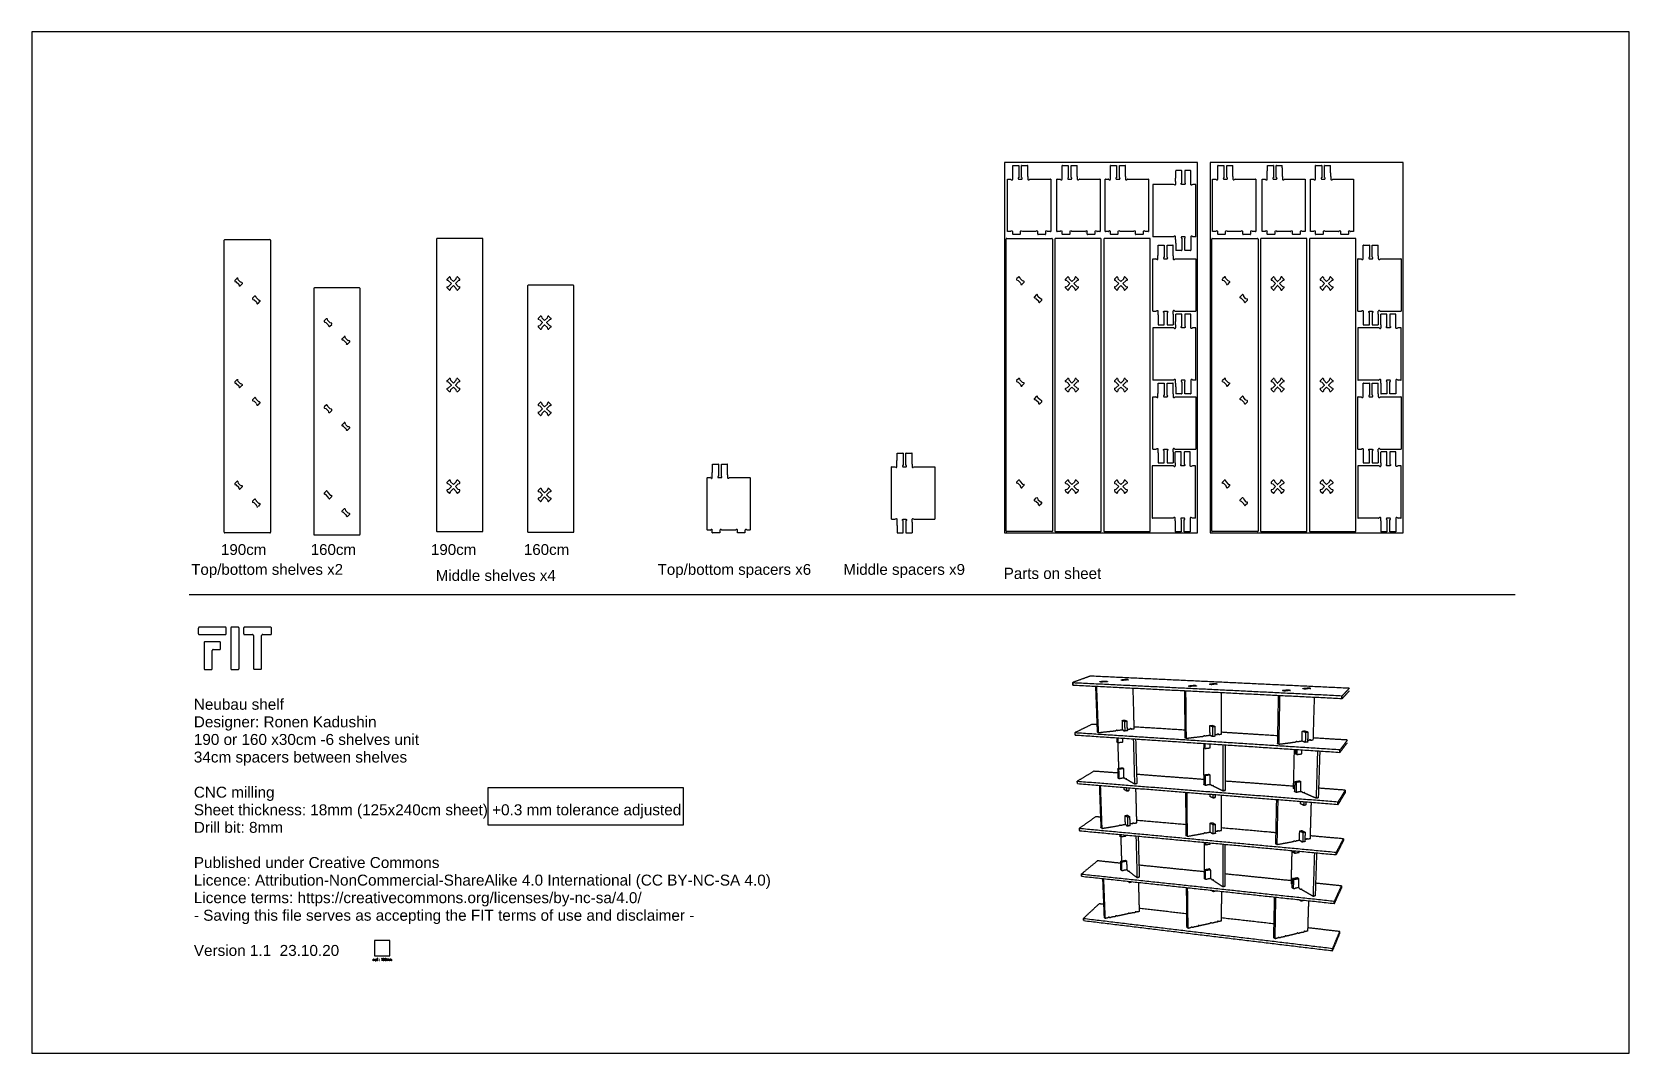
# Model space of a CAD drawing. Header units: millimetres. Extents: x -4641 to 5704, y -3753 to 2864.
import ezdxf

# ---------------------------------------------------------------- set-up
doc = ezdxf.new("R2010")
doc.units = ezdxf.units.MM
doc.header["$MEASUREMENT"] = 0
doc.layers.add('Default', color=18, linetype='Continuous', true_color=0x000000)
doc.layers.add('Layer 02', color=1, linetype='Continuous', true_color=0xff0000)

msp = doc.modelspace()

# ---------------------------------------------------------------- texts
at = {"layer": 'Layer 02', "attachment_point": 7, "line_spacing_factor": 0.963855}
for s, insert, char_height, width in [('\\fArial;190cm', (-3416, -526), 70, 344.94), ('\\fArial;160cm', (-2835, -526), 70, 344.94), ('\\fArial;190cm', (-2056, -526), 70, 344.94), ('\\fArial;160cm', (-1454, -526), 70, 344.94), ('\\fArial;Top/bottom shelves x2', (-3609, -675), 70, 1038.61), ('\\fArial;Middle shelves x4', (-2025, -694), 70, 830.72), ('\\fArial;Top/bottom spacers x6', (-588, -675), 70, 1050.84), ('\\fArial;Middle spacers x9', (615, -675), 70, 841.69), ('\\fMyriadPro-Regular;Parts on sheet', (1654, -682), 73.22, 695.35), ('\\fArial;Neubau shelf\\PDesigner: Ronen Kadushin\\P190 or 160 x30cm -6 shelves unit\\P34cm spacers between shelves\\P\\PCNC milling\\PSheet thickness: 18mm (125x240cm sheet) +0.3 mm tolerance adjusted\\PDrill bit: 8mm\\P\\PPublished under Creative Commons\\PLicence: Attribution-NonCommercial-ShareAlike 4.0 International (CC BY-NC-SA 4.0)\\PLicence terms: https://creativecommons.org/licenses/by-nc-sa/4.0/\\P- Saving this file serves as accepting the FIT terms of use and disclaimer -\\P\\PVersion 1.1  23.10.20', (-3592, -3124), 70.9, 3775.82)]:
    msp.add_mtext(s, dxfattribs=dict(at, insert=insert, char_height=char_height, width=width))

# ---------------------------------------------------------------- linework, layer by layer
at = {"layer": 'Default'}
for p, q in [((1713, 1999), (1751, 1999)), ((1752, 1998), (1752, 1920)), ((1770, 1920), (1770, 1998)), ((1771, 1999), (1808, 1999)), ((2034, 1999), (2071, 1999)), ((2072, 1998), (2072, 1920)), ((2090, 1920), (2090, 1998)), ((2091, 1999), (2129, 1999)), ((2347, 1999), (2384, 1999)), ((2385, 1998), (2385, 1920)), ((2403, 1920), (2403, 1998)), ((2404, 1999), (2441, 1999)), ((3042, 1999), (3079, 1999)), ((3080, 1998), (3080, 1920)), ((3099, 1920), (3099, 1998)), ((3100, 1999), (3137, 1999)), ((3363, 1999), (3400, 1999)), ((3401, 1998), (3401, 1920)), ((3419, 1920), (3419, 1998)), ((3420, 1999), (3457, 1999)), ((3675, 1999), (3713, 1999)), ((3714, 1998), (3714, 1920)), ((3732, 1920), (3732, 1998)), ((3733, 1999), (3770, 1999)), ((1678, 1571), (1678, 1909)), ((1679, 1910), (1698, 1910)), ((1698, 1910), (1705, 1906)), ((1752, 1910), (1770, 1910)), ((1810, 1928), (1810, 1910)), ((1817, 1906), (1823, 1910)), ((1824, 1910), (1957, 1910)), ((1958, 1909), (1958, 1571)), ((1998, 1571), (1998, 1909)), ((1999, 1910), (2019, 1910)), ((2019, 1910), (2026, 1906)), ((2072, 1910), (2090, 1910)), ((2130, 1928), (2130, 1910)), ((2137, 1906), (2144, 1910)), ((2144, 1910), (2277, 1910)), ((2278, 1909), (2278, 1571)), ((2311, 1571), (2311, 1909)), ((2312, 1910), (2331, 1910)), ((2332, 1910), (2338, 1906)), ((2385, 1910), (2403, 1910)), ((2443, 1928), (2443, 1910)), ((2450, 1906), (2456, 1910)), ((2457, 1910), (2590, 1910)), ((2591, 1909), (2591, 1571)), ((2619, 1875), (2619, 1537)), ((2754, 1876), (2620, 1876)), ((2761, 1872), (2754, 1876)), ((2767, 1894), (2767, 1876)), ((2806, 1965), (2769, 1965)), ((2807, 1886), (2807, 1964)), ((2825, 1876), (2807, 1876)), ((2826, 1964), (2826, 1886)), ((2864, 1965), (2827, 1965)), ((2879, 1876), (2872, 1872)), ((2898, 1876), (2879, 1876)), ((2899, 1537), (2899, 1875)), ((3006, 1571), (3006, 1909)), ((3007, 1910), (3027, 1910)), ((3027, 1910), (3034, 1906)), ((3080, 1910), (3098, 1910)), ((3138, 1928), (3138, 1910)), ((3145, 1906), (3152, 1910)), ((3152, 1910), (3285, 1910)), ((3286, 1909), (3286, 1571)), ((3327, 1571), (3327, 1909)), ((3328, 1910), (3347, 1910)), ((3348, 1910), (3354, 1906)), ((3401, 1910), (3419, 1910)), ((3459, 1928), (3459, 1910)), ((3466, 1906), (3472, 1910)), ((3473, 1910), (3606, 1910)), ((3607, 1909), (3607, 1571)), ((3640, 1571), (3640, 1909)), ((3641, 1910), (3660, 1910)), ((3660, 1910), (3667, 1906)), ((3714, 1910), (3732, 1910)), ((3772, 1928), (3772, 1910)), ((3778, 1906), (3785, 1910)), ((3785, 1910), (3919, 1910)), ((3920, 1909), (3920, 1571)), ((1698, 1570), (1679, 1570)), ((1705, 1574), (1698, 1570)), ((1712, 1553), (1712, 1570)), ((1760, 1552), (1713, 1552)), ((1761, 1570), (1761, 1553)), ((1774, 1570), (1768, 1574)), ((1861, 1570), (1775, 1570)), ((1868, 1574), (1861, 1570)), ((1875, 1553), (1875, 1570)), ((1923, 1552), (1876, 1552)), ((1924, 1570), (1924, 1553)), ((1937, 1570), (1931, 1574)), ((1957, 1570), (1938, 1570)), ((2019, 1570), (1999, 1570)), ((2026, 1574), (2019, 1570)), ((2032, 1553), (2032, 1570)), ((2080, 1552), (2033, 1552)), ((2081, 1570), (2081, 1553)), ((2095, 1570), (2088, 1574)), ((2182, 1570), (2095, 1570)), ((2189, 1574), (2182, 1570)), ((2195, 1553), (2195, 1570)), ((2243, 1552), (2196, 1552)), ((2244, 1570), (2244, 1553)), ((2258, 1570), (2251, 1574)), ((2277, 1570), (2258, 1570)), ((2331, 1570), (2312, 1570)), ((2338, 1574), (2332, 1570)), ((2345, 1553), (2345, 1570)), ((2393, 1552), (2346, 1552)), ((2394, 1570), (2394, 1553)), ((2407, 1570), (2401, 1574)), ((2494, 1570), (2408, 1570)), ((2501, 1574), (2495, 1570)), ((2508, 1553), (2508, 1570)), ((2556, 1552), (2509, 1552)), ((2557, 1570), (2557, 1553)), ((2570, 1570), (2564, 1574)), ((2590, 1570), (2571, 1570)), ((3027, 1570), (3007, 1570)), ((3034, 1574), (3027, 1570)), ((3040, 1553), (3040, 1570)), ((3088, 1552), (3041, 1552)), ((3089, 1570), (3089, 1553)), ((3103, 1570), (3096, 1574)), ((3190, 1570), (3103, 1570)), ((3197, 1574), (3190, 1570)), ((3203, 1553), (3203, 1570)), ((3251, 1552), (3204, 1552)), ((3252, 1570), (3252, 1553)), ((3266, 1570), (3259, 1574)), ((3285, 1570), (3266, 1570)), ((3347, 1570), (3328, 1570)), ((3354, 1574), (3348, 1570)), ((3361, 1553), (3361, 1570)), ((3409, 1552), (3362, 1552)), ((3410, 1570), (3410, 1553)), ((3423, 1570), (3417, 1574)), ((3510, 1570), (3424, 1570)), ((3517, 1574), (3511, 1570)), ((3524, 1553), (3524, 1570)), ((3572, 1552), (3525, 1552)), ((3573, 1570), (3573, 1553)), ((3586, 1570), (3580, 1574)), ((3606, 1570), (3587, 1570)), ((3660, 1570), (3641, 1570)), ((3667, 1574), (3660, 1570)), ((3674, 1553), (3674, 1570)), ((3722, 1552), (3675, 1552)), ((3723, 1570), (3723, 1553)), ((3736, 1570), (3729, 1574)), ((3823, 1570), (3736, 1570)), ((3830, 1574), (3823, 1570)), ((3837, 1553), (3837, 1570)), ((3885, 1552), (3838, 1552)), ((3886, 1570), (3886, 1553)), ((3899, 1570), (3892, 1574)), ((3919, 1570), (3899, 1570)), ((-2020, 1522), (-2020, -370)), ((-1724, 1526), (-2016, 1526)), ((-1720, -370), (-1720, 1522)), ((1985, 1522), (1985, -370)), ((2281, 1526), (1989, 1526)), ((2285, -370), (2285, 1522)), ((2303, 1522), (2303, -370)), ((2599, 1526), (2307, 1526)), ((2603, -370), (2603, 1522)), ((2754, 1536), (2620, 1536)), ((2655, 1483), (2692, 1483)), ((2693, 1482), (2693, 1404)), ((2712, 1404), (2712, 1482)), ((2713, 1483), (2750, 1483)), ((2761, 1540), (2754, 1537)), ((2767, 1518), (2767, 1536)), ((2825, 1536), (2807, 1536)), ((2807, 1527), (2807, 1449)), ((2826, 1449), (2826, 1527)), ((2879, 1537), (2872, 1540)), ((2898, 1536), (2879, 1536)), ((3318, 1522), (3318, -370)), ((3614, 1526), (3322, 1526)), ((3618, -370), (3618, 1522)), ((3635, 1522), (3635, -370)), ((3931, 1526), (3639, 1526)), ((3935, -370), (3935, 1522)), ((3984, 1483), (4021, 1483)), ((4022, 1482), (4022, 1404)), ((4040, 1404), (4040, 1482)), ((4041, 1483), (4079, 1483)), ((2619, 1055), (2619, 1393)), ((2620, 1394), (2640, 1394)), ((2640, 1394), (2647, 1390)), ((2693, 1394), (2711, 1394)), ((2751, 1412), (2751, 1394)), ((2758, 1390), (2765, 1394)), ((2765, 1394), (2898, 1394)), ((2806, 1448), (2769, 1448)), ((2864, 1448), (2827, 1448)), ((2899, 1393), (2899, 1055)), ((3948, 1055), (3948, 1393)), ((3949, 1394), (3968, 1394)), ((3969, 1394), (3976, 1390)), ((4022, 1394), (4040, 1394)), ((4080, 1412), (4080, 1394)), ((4087, 1390), (4094, 1394)), ((4094, 1394), (4227, 1394)), ((4228, 1393), (4228, 1055)), ((-3314, 1267), (-3326, 1254)), ((-3324, 1246), (-3317, 1244)), ((-3317, 1244), (-3301, 1229)), ((-3304, 1257), (-3306, 1265)), ((-3289, 1242), (-3304, 1257)), ((-3281, 1240), (-3288, 1242)), ((-1951, 1262), (-1939, 1275)), ((-1942, 1253), (-1949, 1254)), ((-1924, 1234), (-1942, 1252)), ((-1931, 1273), (-1929, 1266)), ((-1929, 1265), (-1911, 1247)), ((-1910, 1247), (-1892, 1265)), ((-1879, 1252), (-1897, 1234)), ((-1892, 1266), (-1890, 1273)), ((-1882, 1275), (-1869, 1262)), ((-1871, 1254), (-1879, 1253)), ((1750, 1275), (1737, 1263)), ((1740, 1255), (1747, 1253)), ((1747, 1253), (1762, 1238)), ((1760, 1266), (1758, 1273)), ((1775, 1250), (1760, 1266)), ((1783, 1248), (1776, 1250)), ((2054, 1262), (2067, 1275)), ((2063, 1253), (2056, 1254)), ((2082, 1234), (2064, 1252)), ((2075, 1273), (2076, 1266)), ((2077, 1265), (2095, 1247)), ((2095, 1247), (2114, 1265)), ((2127, 1252), (2108, 1234)), ((2114, 1266), (2116, 1273)), ((2124, 1275), (2136, 1262)), ((2134, 1254), (2127, 1253)), ((2371, 1262), (2384, 1275)), ((2381, 1253), (2374, 1254)), ((2399, 1234), (2381, 1252)), ((2392, 1273), (2394, 1266)), ((2394, 1265), (2412, 1247)), ((2413, 1247), (2431, 1265)), ((2444, 1252), (2426, 1234)), ((2431, 1266), (2433, 1273)), ((2441, 1275), (2454, 1262)), ((2452, 1254), (2444, 1253)), ((3083, 1275), (3070, 1263)), ((3072, 1255), (3079, 1253)), ((3080, 1253), (3095, 1238)), ((3092, 1266), (3090, 1273)), ((3108, 1250), (3093, 1266)), ((3115, 1248), (3108, 1250)), ((3386, 1262), (3399, 1275)), ((3396, 1253), (3389, 1254)), ((3414, 1234), (3396, 1252)), ((3407, 1273), (3409, 1266)), ((3409, 1265), (3427, 1247)), ((3428, 1247), (3446, 1265)), ((3459, 1252), (3441, 1234)), ((3446, 1266), (3448, 1273)), ((3456, 1275), (3469, 1262)), ((3467, 1254), (3459, 1253)), ((3704, 1262), (3717, 1275)), ((3713, 1253), (3706, 1254)), ((3732, 1234), (3714, 1252)), ((3724, 1273), (3726, 1266)), ((3727, 1265), (3745, 1247)), ((3745, 1247), (3763, 1265)), ((3776, 1252), (3758, 1234)), ((3764, 1266), (3766, 1273)), ((3773, 1275), (3786, 1262)), ((3784, 1254), (3777, 1253)), ((-3301, 1229), (-3299, 1221)), ((-3292, 1219), (-3279, 1232)), ((-3198, 1152), (-3211, 1139)), ((-3189, 1142), (-3191, 1149)), ((-3173, 1127), (-3188, 1142)), ((-1939, 1193), (-1951, 1205)), ((-1949, 1213), (-1942, 1215)), ((-1942, 1215), (-1924, 1234)), ((-1929, 1202), (-1931, 1195)), ((-1911, 1221), (-1929, 1202)), ((-1892, 1202), (-1910, 1221)), ((-1897, 1234), (-1879, 1215)), ((-1890, 1195), (-1892, 1202)), ((-1869, 1205), (-1882, 1193)), ((-1879, 1215), (-1871, 1213)), ((1763, 1237), (1765, 1230)), ((1772, 1228), (1785, 1241)), ((1865, 1160), (1853, 1147)), ((1855, 1140), (1862, 1138)), ((1875, 1151), (1873, 1158)), ((1891, 1135), (1875, 1150)), ((2067, 1193), (2054, 1205)), ((2056, 1213), (2063, 1215)), ((2064, 1215), (2082, 1234)), ((2076, 1202), (2075, 1195)), ((2095, 1221), (2077, 1202)), ((2114, 1202), (2095, 1221)), ((2108, 1234), (2127, 1215)), ((2116, 1195), (2114, 1202)), ((2136, 1205), (2124, 1193)), ((2127, 1215), (2134, 1213)), ((2384, 1193), (2371, 1205)), ((2374, 1213), (2381, 1215)), ((2381, 1215), (2399, 1234)), ((2394, 1202), (2392, 1195)), ((2412, 1221), (2394, 1202)), ((2431, 1202), (2413, 1221)), ((2426, 1234), (2444, 1215)), ((2433, 1195), (2431, 1202)), ((2454, 1205), (2441, 1193)), ((2444, 1215), (2452, 1213)), ((3095, 1237), (3097, 1230)), ((3105, 1228), (3117, 1241)), ((3198, 1160), (3185, 1147)), ((3187, 1140), (3195, 1138)), ((3208, 1151), (3206, 1158)), ((3223, 1135), (3208, 1150)), ((3399, 1193), (3386, 1205)), ((3389, 1213), (3396, 1215)), ((3396, 1215), (3414, 1234)), ((3409, 1202), (3407, 1195)), ((3427, 1221), (3409, 1202)), ((3446, 1202), (3428, 1221)), ((3441, 1234), (3459, 1215)), ((3448, 1195), (3446, 1202)), ((3469, 1205), (3456, 1193)), ((3459, 1215), (3467, 1213)), ((3717, 1193), (3704, 1205)), ((3706, 1213), (3713, 1215)), ((3714, 1215), (3732, 1234)), ((3726, 1202), (3724, 1195)), ((3745, 1221), (3727, 1202)), ((3763, 1202), (3745, 1221)), ((3758, 1234), (3776, 1215)), ((3766, 1195), (3764, 1202)), ((3786, 1205), (3773, 1193)), ((3777, 1215), (3784, 1213)), ((-3209, 1131), (-3202, 1129)), ((-3201, 1129), (-3186, 1114)), ((-3186, 1113), (-3184, 1106)), ((-3176, 1104), (-3164, 1117)), ((-3166, 1124), (-3173, 1126)), ((1862, 1137), (1878, 1122)), ((1878, 1122), (1880, 1115)), ((1888, 1113), (1900, 1125)), ((1898, 1133), (1891, 1135)), ((2620, 1054), (2640, 1054)), ((2640, 1054), (2647, 1058)), ((2693, 1054), (2711, 1054)), ((2693, 967), (2693, 1045)), ((2712, 1045), (2712, 967)), ((2751, 1036), (2751, 1054)), ((2758, 1058), (2765, 1054)), ((2765, 1054), (2898, 1054)), ((2806, 1036), (2769, 1036)), ((2807, 956), (2807, 1035)), ((2826, 1035), (2826, 956)), ((2864, 1036), (2827, 1036)), ((3195, 1137), (3210, 1122)), ((3210, 1122), (3212, 1115)), ((3220, 1113), (3233, 1125)), ((3231, 1133), (3223, 1135)), ((3949, 1054), (3968, 1054)), ((3969, 1054), (3976, 1058)), ((4022, 1054), (4040, 1054)), ((4022, 967), (4022, 1045)), ((4040, 1045), (4040, 967)), ((4080, 1036), (4080, 1054)), ((4087, 1058), (4094, 1054)), ((4094, 1054), (4227, 1054)), ((4135, 1036), (4098, 1036)), ((4136, 956), (4136, 1035)), ((4154, 1035), (4154, 956)), ((4193, 1036), (4155, 1036)), ((-2734, 1004), (-2747, 992)), ((-2745, 984), (-2737, 982)), ((-2737, 982), (-2722, 966)), ((-2724, 995), (-2726, 1002)), ((-2709, 979), (-2724, 995)), ((-2722, 966), (-2720, 959)), ((-2712, 957), (-2699, 969)), ((-2701, 977), (-2709, 979)), ((-1361, 1008), (-1348, 1021)), ((-1348, 939), (-1361, 952)), ((-1352, 999), (-1359, 1001)), ((-1359, 959), (-1352, 961)), ((-1333, 980), (-1351, 999)), ((-1351, 962), (-1333, 980)), ((-1341, 1019), (-1339, 1012)), ((-1339, 948), (-1341, 941)), ((-1338, 1011), (-1320, 993)), ((-1320, 967), (-1338, 949)), ((-1320, 993), (-1302, 1011)), ((-1302, 949), (-1320, 967)), ((-1289, 999), (-1307, 980)), ((-1307, 980), (-1289, 962)), ((-1301, 1012), (-1299, 1019)), ((-1299, 941), (-1301, 948)), ((-1292, 1021), (-1279, 1008)), ((-1279, 952), (-1292, 939)), ((-1281, 1001), (-1288, 999)), ((-1288, 961), (-1281, 959)), ((2619, 946), (2619, 608)), ((2754, 947), (2620, 947)), ((2655, 966), (2692, 966)), ((2713, 966), (2750, 966)), ((2761, 943), (2754, 947)), ((2767, 965), (2767, 947)), ((2825, 947), (2807, 947)), ((2879, 947), (2872, 943)), ((2898, 947), (2879, 947)), ((2899, 608), (2899, 946)), ((3948, 946), (3948, 608)), ((4082, 947), (3949, 947)), ((3984, 966), (4021, 966)), ((4041, 966), (4079, 966)), ((4090, 943), (4083, 947)), ((4096, 965), (4096, 947)), ((4154, 947), (4136, 947)), ((4208, 947), (4201, 943)), ((4227, 947), (4208, 947)), ((4228, 608), (4228, 946)), ((-2619, 889), (-2632, 876)), ((-2629, 869), (-2622, 867)), ((-2622, 866), (-2607, 851)), ((-2609, 880), (-2611, 887)), ((-2594, 864), (-2609, 879)), ((-2606, 851), (-2604, 844)), ((-2597, 841), (-2584, 854)), ((-2586, 862), (-2593, 864)), ((-3314, 609), (-3326, 596)), ((-3324, 588), (-3317, 586)), ((-3317, 586), (-3301, 571)), ((-3304, 599), (-3306, 607)), ((-3289, 584), (-3304, 599)), ((-3301, 571), (-3299, 563)), ((-3292, 561), (-3279, 574)), ((-3281, 582), (-3288, 584)), ((-1951, 604), (-1939, 617)), ((-1939, 535), (-1951, 547)), ((-1942, 595), (-1949, 596)), ((-1949, 555), (-1942, 557)), ((-1924, 576), (-1942, 594)), ((-1942, 557), (-1924, 576)), ((-1931, 615), (-1929, 608)), ((-1929, 544), (-1931, 537)), ((-1929, 607), (-1911, 589)), ((-1911, 563), (-1929, 544)), ((-1910, 589), (-1892, 607)), ((-1892, 544), (-1910, 563)), ((-1879, 594), (-1897, 576)), ((-1897, 576), (-1879, 557)), ((-1892, 608), (-1890, 615)), ((-1890, 537), (-1892, 544)), ((-1882, 617), (-1869, 604)), ((-1869, 547), (-1882, 535)), ((-1871, 596), (-1879, 595)), ((-1879, 557), (-1871, 555)), ((1750, 617), (1737, 605)), ((1740, 597), (1747, 595)), ((1747, 595), (1762, 580)), ((1760, 608), (1758, 615)), ((1775, 592), (1760, 608)), ((1763, 579), (1765, 572)), ((1772, 570), (1785, 583)), ((1783, 590), (1776, 592)), ((2054, 604), (2067, 617)), ((2067, 535), (2054, 547)), ((2063, 595), (2056, 596)), ((2056, 555), (2063, 557)), ((2082, 576), (2064, 594)), ((2064, 557), (2082, 576)), ((2075, 615), (2076, 608)), ((2076, 544), (2075, 537)), ((2077, 607), (2095, 589)), ((2095, 563), (2077, 544)), ((2095, 589), (2114, 607)), ((2114, 544), (2095, 563)), ((2127, 594), (2108, 576)), ((2108, 576), (2127, 557)), ((2114, 608), (2116, 615)), ((2116, 537), (2114, 544)), ((2124, 617), (2136, 604)), ((2136, 547), (2124, 535)), ((2134, 596), (2127, 595)), ((2127, 557), (2134, 555)), ((2371, 604), (2384, 617)), ((2384, 535), (2371, 547)), ((2381, 595), (2374, 596)), ((2374, 555), (2381, 557)), ((2399, 576), (2381, 594)), ((2381, 557), (2399, 576)), ((2392, 615), (2394, 608)), ((2394, 544), (2392, 537)), ((2394, 607), (2412, 589)), ((2412, 563), (2394, 544)), ((2413, 589), (2431, 607)), ((2431, 544), (2413, 563)), ((2444, 594), (2426, 576)), ((2426, 576), (2444, 557)), ((2431, 608), (2433, 615)), ((2433, 537), (2431, 544)), ((2441, 617), (2454, 604)), ((2454, 547), (2441, 535)), ((2452, 596), (2444, 595)), ((2444, 557), (2452, 555)), ((2754, 607), (2620, 607)), ((2655, 589), (2692, 589)), ((2693, 588), (2693, 510)), ((2712, 510), (2712, 588)), ((2713, 589), (2750, 589)), ((2751, 518), (2751, 500)), ((2761, 611), (2754, 607)), ((2767, 589), (2767, 607)), ((2806, 518), (2769, 518)), ((2825, 607), (2807, 607)), ((2807, 597), (2807, 519)), ((2826, 519), (2826, 597)), ((2864, 518), (2827, 518)), ((2879, 607), (2872, 611)), ((2898, 607), (2879, 607)), ((3083, 617), (3070, 605)), ((3072, 597), (3079, 595)), ((3080, 595), (3095, 580)), ((3092, 608), (3090, 615)), ((3108, 592), (3093, 608)), ((3095, 579), (3097, 572)), ((3105, 570), (3117, 583)), ((3115, 590), (3108, 592)), ((3386, 604), (3399, 617)), ((3399, 535), (3386, 547)), ((3396, 595), (3389, 596)), ((3389, 555), (3396, 557)), ((3414, 576), (3396, 594)), ((3396, 557), (3414, 576)), ((3407, 615), (3409, 608)), ((3409, 544), (3407, 537)), ((3409, 607), (3427, 589)), ((3427, 563), (3409, 544)), ((3428, 589), (3446, 607)), ((3446, 544), (3428, 563)), ((3459, 594), (3441, 576)), ((3441, 576), (3459, 557)), ((3446, 608), (3448, 615)), ((3448, 537), (3446, 544)), ((3456, 617), (3469, 604)), ((3469, 547), (3456, 535)), ((3467, 596), (3459, 595)), ((3459, 557), (3467, 555)), ((3704, 604), (3717, 617)), ((3717, 535), (3704, 547)), ((3713, 595), (3706, 596)), ((3706, 555), (3713, 557)), ((3732, 576), (3714, 594)), ((3714, 557), (3732, 576)), ((3724, 615), (3726, 608)), ((3726, 544), (3724, 537)), ((3727, 607), (3745, 589)), ((3745, 563), (3727, 544)), ((3745, 589), (3763, 607)), ((3763, 544), (3745, 563)), ((3776, 594), (3758, 576)), ((3758, 576), (3776, 557)), ((3764, 608), (3766, 615)), ((3766, 537), (3764, 544)), ((3773, 617), (3786, 604)), ((3786, 547), (3773, 535)), ((3784, 596), (3777, 595)), ((3777, 557), (3784, 555)), ((4082, 607), (3949, 607)), ((3984, 589), (4021, 589)), ((4022, 588), (4022, 510)), ((4040, 510), (4040, 588)), ((4041, 589), (4079, 589)), ((4080, 518), (4080, 500)), ((4090, 611), (4083, 607)), ((4096, 589), (4096, 607)), ((4135, 518), (4098, 518)), ((4154, 607), (4136, 607)), ((4136, 597), (4136, 519)), ((4154, 519), (4154, 597)), ((4193, 518), (4155, 518)), ((4208, 607), (4201, 611)), ((4227, 607), (4208, 607)), ((-3198, 494), (-3211, 481)), ((-3209, 473), (-3202, 471)), ((-3201, 471), (-3186, 456)), ((-3189, 484), (-3191, 491)), ((-3173, 469), (-3188, 484)), ((-3186, 455), (-3184, 448)), ((-3176, 446), (-3164, 459)), ((-3166, 466), (-3173, 468)), ((-2734, 446), (-2747, 434)), ((-2745, 426), (-2737, 424)), ((-2737, 424), (-2722, 408)), ((-2724, 437), (-2726, 444)), ((-2709, 421), (-2724, 437)), ((-2701, 419), (-2709, 421)), ((-1361, 450), (-1348, 463)), ((-1352, 441), (-1359, 443)), ((-1333, 422), (-1351, 441)), ((-1351, 404), (-1333, 422)), ((-1341, 461), (-1339, 454)), ((-1338, 453), (-1320, 435)), ((-1320, 435), (-1302, 453)), ((-1289, 441), (-1307, 422)), ((-1307, 422), (-1289, 404)), ((-1301, 454), (-1299, 461)), ((-1292, 463), (-1279, 450)), ((-1281, 443), (-1288, 441)), ((1865, 502), (1853, 489)), ((1855, 482), (1862, 480)), ((1862, 479), (1878, 464)), ((1875, 493), (1873, 500)), ((1891, 477), (1875, 492)), ((1878, 464), (1880, 457)), ((1888, 455), (1900, 467)), ((1898, 475), (1891, 477)), ((2619, 161), (2619, 499)), ((2620, 500), (2640, 500)), ((2640, 500), (2647, 496)), ((2693, 500), (2711, 500)), ((2758, 496), (2765, 500)), ((2765, 500), (2898, 500)), ((2899, 499), (2899, 161)), ((3198, 502), (3185, 489)), ((3187, 482), (3195, 480)), ((3195, 479), (3210, 464)), ((3208, 493), (3206, 500)), ((3223, 477), (3208, 492)), ((3210, 464), (3212, 457)), ((3220, 455), (3233, 467)), ((3231, 475), (3223, 477)), ((3948, 161), (3948, 499)), ((3949, 500), (3968, 500)), ((3969, 500), (3976, 496)), ((4022, 500), (4040, 500)), ((4087, 496), (4094, 500)), ((4094, 500), (4227, 500)), ((4228, 499), (4228, 161)), ((-2722, 408), (-2720, 401)), ((-2712, 399), (-2699, 411)), ((-2619, 331), (-2632, 318)), ((-2629, 311), (-2622, 309)), ((-2609, 322), (-2611, 329)), ((-2594, 306), (-2609, 321)), ((-1348, 381), (-1361, 394)), ((-1359, 401), (-1352, 403)), ((-1339, 390), (-1341, 383)), ((-1320, 409), (-1338, 391)), ((-1302, 391), (-1320, 409)), ((-1299, 383), (-1301, 390)), ((-1279, 394), (-1292, 381)), ((-1288, 403), (-1281, 401)), ((-2622, 308), (-2607, 293)), ((-2606, 293), (-2604, 286)), ((-2597, 283), (-2584, 296)), ((-2586, 304), (-2593, 306)), ((964, 135), (1001, 135)), ((1002, 134), (1002, 56)), ((1020, 56), (1020, 134)), ((1021, 135), (1059, 135)), ((2620, 160), (2640, 160)), ((2640, 160), (2647, 164)), ((2693, 160), (2711, 160)), ((2693, 72), (2693, 151)), ((2712, 151), (2712, 72)), ((2751, 142), (2751, 160)), ((2758, 164), (2765, 160)), ((2765, 160), (2898, 160)), ((2803, 142), (2766, 142)), ((2804, 62), (2804, 141)), ((2823, 141), (2823, 62)), ((2861, 142), (2824, 142)), ((3949, 160), (3968, 160)), ((3969, 160), (3976, 164)), ((4022, 160), (4040, 160)), ((4022, 72), (4022, 151)), ((4040, 151), (4040, 72)), ((4080, 142), (4080, 160)), ((4087, 164), (4094, 160)), ((4094, 160), (4227, 160)), ((4135, 142), (4098, 142)), ((4136, 62), (4136, 141)), ((4154, 141), (4154, 62)), ((4193, 142), (4155, 142)), ((-232, 64), (-195, 64)), ((-194, 63), (-194, -15)), ((-175, -15), (-175, 63)), ((-174, 64), (-137, 64)), ((928, -293), (928, 45)), ((929, 46), (948, 46)), ((949, 46), (956, 43)), ((1002, 46), (1020, 46)), ((1060, 64), (1060, 46)), ((1067, 43), (1074, 46)), ((1074, 46), (1207, 46)), ((1208, 45), (1208, -293)), ((2616, 52), (2616, -286)), ((2751, 53), (2617, 53)), ((2655, 71), (2692, 71)), ((2713, 71), (2750, 71)), ((2758, 49), (2751, 53)), ((2764, 71), (2764, 53)), ((2822, 53), (2804, 53)), ((2876, 53), (2869, 49)), ((2895, 53), (2876, 53)), ((2896, -286), (2896, 52)), ((3948, 52), (3948, -286)), ((4082, 53), (3949, 53)), ((3984, 71), (4021, 71)), ((4041, 71), (4079, 71)), ((4090, 49), (4083, 53)), ((4096, 71), (4096, 53)), ((4154, 53), (4136, 53)), ((4208, 53), (4201, 49)), ((4227, 53), (4208, 53)), ((4228, -286), (4228, 52)), ((-3326, -62), (-3314, -49)), ((-3317, -72), (-3324, -70)), ((-3301, -87), (-3317, -72)), ((-3306, -51), (-3304, -59)), ((-3304, -59), (-3289, -74)), ((-3299, -95), (-3301, -87)), ((-3279, -84), (-3292, -97)), ((-3288, -74), (-3281, -76)), ((-1939, -41), (-1951, -54)), ((-1949, -62), (-1942, -64)), ((-1942, -101), (-1949, -103)), ((-1942, -64), (-1924, -82)), ((-1924, -82), (-1942, -101)), ((-1929, -50), (-1931, -43)), ((-1911, -69), (-1929, -51)), ((-1929, -114), (-1911, -95)), ((-1892, -51), (-1910, -69)), ((-1910, -95), (-1892, -114)), ((-1897, -82), (-1879, -64)), ((-1879, -101), (-1897, -82)), ((-1890, -43), (-1892, -50)), ((-1869, -54), (-1882, -41)), ((-1879, -64), (-1871, -62)), ((-1871, -103), (-1879, -101)), ((-1348, -95), (-1361, -108)), ((-1339, -104), (-1341, -97)), ((-1299, -97), (-1301, -104)), ((-1279, -108), (-1292, -95)), ((-268, -363), (-268, -25)), ((-267, -24), (-247, -24)), ((-247, -24), (-240, -28)), ((-194, -24), (-176, -24)), ((-136, -6), (-136, -24)), ((-129, -28), (-122, -24)), ((-122, -24), (11, -24)), ((12, -25), (12, -363)), ((1737, -53), (1750, -41)), ((1747, -63), (1740, -61)), ((1762, -78), (1747, -63)), ((1758, -43), (1760, -50)), ((1760, -50), (1775, -66)), ((1765, -86), (1763, -79)), ((1785, -76), (1772, -88)), ((1776, -66), (1783, -68)), ((2067, -41), (2054, -54)), ((2056, -62), (2063, -64)), ((2063, -101), (2056, -103)), ((2064, -64), (2082, -82)), ((2082, -82), (2064, -101)), ((2076, -50), (2075, -43)), ((2095, -69), (2077, -51)), ((2077, -114), (2095, -95)), ((2114, -51), (2095, -69)), ((2095, -95), (2114, -114)), ((2108, -82), (2127, -64)), ((2127, -101), (2108, -82)), ((2116, -43), (2114, -50)), ((2136, -54), (2124, -41)), ((2127, -64), (2134, -62)), ((2134, -103), (2127, -101)), ((2384, -41), (2371, -54)), ((2374, -62), (2381, -64)), ((2381, -101), (2374, -103)), ((2381, -64), (2399, -82)), ((2399, -82), (2381, -101)), ((2394, -50), (2392, -43)), ((2412, -69), (2394, -51)), ((2394, -114), (2412, -95)), ((2431, -51), (2413, -69)), ((2413, -95), (2431, -114)), ((2426, -82), (2444, -64)), ((2444, -101), (2426, -82)), ((2433, -43), (2431, -50)), ((2454, -54), (2441, -41)), ((2444, -64), (2452, -62)), ((2452, -103), (2444, -101)), ((3070, -53), (3083, -41)), ((3079, -63), (3072, -61)), ((3095, -78), (3080, -63)), ((3090, -43), (3092, -50)), ((3093, -50), (3108, -66)), ((3097, -86), (3095, -79)), ((3117, -76), (3105, -88)), ((3108, -66), (3115, -68)), ((3399, -41), (3386, -54)), ((3389, -62), (3396, -64)), ((3396, -101), (3389, -103)), ((3396, -64), (3414, -82)), ((3414, -82), (3396, -101)), ((3409, -50), (3407, -43)), ((3427, -69), (3409, -51)), ((3409, -114), (3427, -95)), ((3446, -51), (3428, -69)), ((3428, -95), (3446, -114)), ((3441, -82), (3459, -64)), ((3459, -101), (3441, -82)), ((3448, -43), (3446, -50)), ((3469, -54), (3456, -41)), ((3459, -64), (3467, -62)), ((3467, -103), (3459, -101)), ((3717, -41), (3704, -54)), ((3706, -62), (3713, -64)), ((3713, -101), (3706, -103)), ((3714, -64), (3732, -82)), ((3732, -82), (3714, -101)), ((3726, -50), (3724, -43)), ((3745, -69), (3727, -51)), ((3727, -114), (3745, -95)), ((3763, -51), (3745, -69)), ((3745, -95), (3763, -114)), ((3758, -82), (3776, -64)), ((3776, -101), (3758, -82)), ((3766, -43), (3764, -50)), ((3786, -54), (3773, -41)), ((3777, -64), (3784, -62)), ((3784, -103), (3777, -101)), ((-3211, -177), (-3198, -164)), ((-3202, -187), (-3209, -185)), ((-3186, -202), (-3201, -187)), ((-3191, -167), (-3189, -174)), ((-3188, -174), (-3173, -189)), ((-3184, -210), (-3186, -203)), ((-3164, -199), (-3176, -212)), ((-3173, -190), (-3166, -192)), ((-2747, -124), (-2734, -112)), ((-2737, -134), (-2745, -132)), ((-2722, -150), (-2737, -134)), ((-2726, -114), (-2724, -121)), ((-2724, -121), (-2709, -137)), ((-2720, -157), (-2722, -150)), ((-2699, -147), (-2712, -159)), ((-2709, -137), (-2701, -139)), ((-1951, -111), (-1939, -123)), ((-1931, -121), (-1929, -114)), ((-1892, -114), (-1890, -121)), ((-1882, -123), (-1869, -111)), ((-1361, -164), (-1348, -177)), ((-1359, -115), (-1352, -117)), ((-1352, -155), (-1359, -157)), ((-1351, -117), (-1333, -136)), ((-1333, -136), (-1351, -154)), ((-1341, -175), (-1339, -168)), ((-1320, -123), (-1338, -105)), ((-1338, -167), (-1320, -149)), ((-1302, -105), (-1320, -123)), ((-1320, -149), (-1302, -167)), ((-1307, -136), (-1289, -117)), ((-1289, -154), (-1307, -136)), ((-1301, -168), (-1299, -175)), ((-1292, -177), (-1279, -164)), ((-1288, -117), (-1281, -115)), ((-1281, -157), (-1288, -155)), ((1853, -169), (1865, -156)), ((1862, -178), (1855, -176)), ((1878, -194), (1862, -179)), ((1873, -158), (1875, -165)), ((1875, -166), (1891, -181)), ((1880, -201), (1878, -194)), ((1900, -191), (1888, -203)), ((1891, -181), (1898, -183)), ((2054, -111), (2067, -123)), ((2075, -121), (2076, -114)), ((2114, -114), (2116, -121)), ((2124, -123), (2136, -111)), ((2371, -111), (2384, -123)), ((2392, -121), (2394, -114)), ((2431, -114), (2433, -121)), ((2441, -123), (2454, -111)), ((3185, -169), (3198, -156)), ((3195, -178), (3187, -176)), ((3210, -194), (3195, -179)), ((3206, -158), (3208, -165)), ((3208, -166), (3223, -181)), ((3212, -201), (3210, -194)), ((3233, -191), (3220, -203)), ((3223, -181), (3231, -183)), ((3386, -111), (3399, -123)), ((3407, -121), (3409, -114)), ((3446, -114), (3448, -121)), ((3456, -123), (3469, -111)), ((3704, -111), (3717, -123)), ((3724, -121), (3726, -114)), ((3764, -114), (3766, -121)), ((3773, -123), (3786, -111)), ((-2632, -240), (-2619, -227)), ((-2622, -249), (-2629, -247)), ((-2607, -265), (-2622, -250)), ((-2611, -229), (-2609, -236)), ((-2609, -237), (-2594, -252)), ((-2604, -272), (-2606, -265)), ((-2584, -262), (-2597, -275)), ((-2593, -252), (-2586, -254)), ((929, -294), (948, -294)), ((949, -293), (956, -290)), ((1002, -294), (1020, -294)), ((1002, -381), (1002, -303)), ((1020, -303), (1020, -381)), ((1060, -312), (1060, -294)), ((1067, -290), (1074, -293)), ((1074, -294), (1207, -294)), ((2751, -287), (2617, -287)), ((2758, -283), (2751, -287)), ((2764, -305), (2764, -287)), ((2822, -287), (2804, -287)), ((2804, -297), (2804, -375)), ((2823, -375), (2823, -297)), ((2876, -287), (2869, -283)), ((2895, -287), (2876, -287)), ((4082, -287), (3949, -287)), ((4090, -283), (4083, -287)), ((4096, -305), (4096, -287)), ((4154, -287), (4136, -287)), ((4136, -297), (4136, -375)), ((4154, -375), (4154, -297)), ((4208, -287), (4201, -283)), ((4227, -287), (4208, -287)), ((-2016, -374), (-1724, -374)), ((-247, -364), (-267, -364)), ((-240, -360), (-247, -364)), ((-234, -381), (-234, -364)), ((-186, -382), (-233, -382)), ((-185, -364), (-185, -381)), ((-171, -364), (-178, -360)), ((-84, -364), (-171, -364)), ((-77, -360), (-84, -364)), ((-71, -381), (-71, -364)), ((-23, -382), (-70, -382)), ((-22, -364), (-22, -381)), ((-8, -364), (-15, -360)), ((11, -364), (-8, -364)), ((964, -382), (1001, -382)), ((1021, -382), (1059, -382)), ((1989, -374), (2281, -374)), ((2307, -374), (2599, -374)), ((2803, -376), (2766, -376)), ((2861, -376), (2824, -376)), ((3322, -374), (3614, -374)), ((3639, -374), (3931, -374)), ((4135, -376), (4098, -376)), ((4193, -376), (4155, -376))]:
    msp.add_line(p, q, dxfattribs=at)
for points in [[(-3395, -378), (-3395, 1514)], [(-3391, 1518), (-3099, 1518)], [(-3095, 1514), (-3095, -378)], [(1669, -370), (1669, 1522)], [(1673, 1526), (1965, 1526)], [(1969, 1522), (1969, -370)], [(3001, -370), (3001, 1522)], [(3005, 1526), (3297, 1526)], [(3301, 1522), (3301, -370)], [(-2815, 1201), (-2815, -391)], [(-2519, 1205), (-2811, 1205)], [(-2515, -391), (-2515, 1201)], [(-1430, 1218), (-1430, -374)], [(-1134, 1222), (-1426, 1222)], [(-1130, -374), (-1130, 1218)], [(-3099, -382), (-3391, -382)], [(-2811, -395), (-2519, -395)], [(-1426, -378), (-1134, -378)], [(1965, -374), (1673, -374)], [(3297, -374), (3005, -374)]]:
    msp.add_lwpolyline(points, dxfattribs=at)
for centre, radius, start, end in [((1713, 1998), 1, 90, 179.3999), ((1751, 1998), 1, 0, 90), ((1771, 1998), 1, 90, 180), ((1808, 1998), 1, 0.6001, 90), ((2034, 1998), 1, 90, 179.3999), ((2071, 1998), 1, 0, 90), ((2091, 1998), 1, 90, 180), ((2129, 1998), 1, 0.6001, 90), ((2347, 1998), 1, 90, 179.3999), ((2384, 1998), 1, 0, 90), ((2404, 1998), 1, 90, 180), ((2441, 1998), 1, 0.6001, 90), ((3042, 1998), 1, 90, 179.3999), ((3079, 1998), 1, 0, 90), ((3100, 1998), 1, 90, 180), ((3137, 1998), 1, 0.6001, 90), ((3363, 1998), 1, 90, 179.3999), ((3400, 1998), 1, 0, 90), ((3420, 1998), 1, 90, 180), ((3457, 1998), 1, 0.6001, 90), ((3675, 1998), 1, 90, 179.3999), ((3713, 1998), 1, 0, 90), ((3733, 1998), 1, 90, 180), ((3770, 1998), 1, 0.6001, 90), ((1679, 1909), 1, 90, 180), ((1698, 1909), 1, 60.0416, 89.9999), ((1770, 1920), 0.5, 180, 264.2608), ((1814, 1910), 4.5, 180, 299.9585), ((1824, 1909), 1, 90.0001, 119.9584), ((1957, 1909), 1, 0, 90), ((1999, 1909), 1, 90, 180), ((2019, 1909), 1, 60.0416, 89.9999), ((2091, 1920), 0.5, 180, 264.2608), ((2135, 1910), 4.5, 180, 299.9585), ((2144, 1909), 1, 90.0001, 119.9584), ((2277, 1909), 1, 0, 90), ((2312, 1909), 1, 90, 180), ((2331, 1909), 1, 60.0416, 89.9999), ((2404, 1920), 0.5, 180, 264.2608), ((2447, 1910), 4.5, 180, 299.9585), ((2457, 1909), 1, 90.0001, 119.9584), ((2590, 1909), 1, 0, 90), ((2620, 1875), 1, 90, 180), ((2754, 1875), 1, 60.0416, 89.9999), ((2763, 1876), 4.5, 240.0415, 0), ((2769, 1964), 1, 90, 179.3999), ((2806, 1964), 1, 0, 90), ((2807, 1886), 0.5, 275.7392, 360), ((2827, 1964), 1, 90, 180), ((2864, 1964), 1, 0.6001, 90), ((2879, 1875), 1, 90.0001, 119.9584), ((2898, 1875), 1, 0, 90), ((3007, 1909), 1, 90, 180), ((3027, 1909), 1, 60.0416, 89.9999), ((3099, 1920), 0.5, 180, 264.2608), ((3143, 1910), 4.5, 180, 299.9585), ((3152, 1909), 1, 90.0001, 119.9584), ((3285, 1909), 1, 0, 90), ((3328, 1909), 1, 90, 180), ((3347, 1909), 1, 60.0416, 89.9999), ((3420, 1920), 0.5, 180, 264.2608), ((3464, 1910), 4.5, 180, 299.9585), ((3473, 1909), 1, 90.0001, 119.9584), ((3606, 1909), 1, 0, 90), ((3641, 1909), 1, 90, 180), ((3660, 1909), 1, 60.0416, 89.9999), ((3732, 1920), 0.5, 180, 264.2608), ((3776, 1910), 4.5, 180, 299.9585), ((3785, 1909), 1, 90.0001, 119.9584), ((3919, 1909), 1, 0, 90), ((1679, 1571), 1, 180, 270), ((1698, 1571), 1, 270, 299.9584), ((1707, 1570), 4.5, 360, 119.9585), ((1713, 1553), 1, 180, 270), ((1760, 1553), 1, 270, 0), ((1765, 1570), 4.5, 60.0415, 180), ((1775, 1571), 1, 240.0416, 270), ((1861, 1571), 1, 270, 299.9584), ((1870, 1570), 4.5, 360, 119.9585), ((1876, 1553), 1, 180, 270), ((1923, 1553), 1, 270, 360), ((1928, 1570), 4.5, 60.0415, 180), ((1938, 1571), 1, 240.0416, 270), ((1957, 1571), 1, 270, 0), ((1999, 1571), 1, 180, 270), ((2019, 1571), 1, 270, 299.9584), ((2028, 1570), 4.5, 360, 119.9585), ((2033, 1553), 1, 180, 270), ((2080, 1553), 1, 270, 0), ((2086, 1570), 4.5, 60.0415, 180), ((2095, 1571), 1, 240.0416, 270), ((2182, 1571), 1, 270, 299.9584), ((2191, 1570), 4.5, 360, 119.9585), ((2196, 1553), 1, 180, 270), ((2243, 1553), 1, 270, 360), ((2249, 1570), 4.5, 60.0415, 180), ((2258, 1571), 1, 240.0416, 270), ((2277, 1571), 1, 270, 0), ((2312, 1571), 1, 180, 270), ((2331, 1571), 1, 270, 299.9584), ((2340, 1570), 4.5, 360, 119.9585), ((2346, 1553), 1, 180, 270), ((2393, 1553), 1, 270, 0), ((2398, 1570), 4.5, 60.0415, 180), ((2408, 1571), 1, 240.0416, 270), ((2494, 1571), 1, 270, 299.9584), ((2503, 1570), 4.5, 360, 119.9585), ((2509, 1553), 1, 180, 270), ((2556, 1553), 1, 270, 360), ((2561, 1570), 4.5, 60.0415, 180), ((2571, 1571), 1, 240.0416, 270), ((2590, 1571), 1, 270, 0), ((3007, 1571), 1, 180, 270), ((3027, 1571), 1, 270, 299.9584), ((3036, 1570), 4.5, 360, 119.9585), ((3041, 1553), 1, 180, 270), ((3088, 1553), 1, 270, 0), ((3094, 1570), 4.5, 60.0415, 180), ((3103, 1571), 1, 240.0416, 270), ((3190, 1571), 1, 270, 299.9584), ((3199, 1570), 4.5, 360, 119.9585), ((3204, 1553), 1, 180, 270), ((3251, 1553), 1, 270, 360), ((3257, 1570), 4.5, 60.0415, 180), ((3266, 1571), 1, 240.0416, 270), ((3285, 1571), 1, 270, 0), ((3328, 1571), 1, 180, 270), ((3347, 1571), 1, 270, 299.9584), ((3357, 1570), 4.5, 360, 119.9585), ((3362, 1553), 1, 180, 270), ((3409, 1553), 1, 270, 0), ((3415, 1570), 4.5, 60.0415, 180), ((3424, 1571), 1, 240.0416, 270), ((3510, 1571), 1, 270, 299.9584), ((3520, 1570), 4.5, 360, 119.9585), ((3525, 1553), 1, 180, 270), ((3572, 1553), 1, 270, 360), ((3578, 1570), 4.5, 60.0415, 180), ((3587, 1571), 1, 240.0416, 270), ((3606, 1571), 1, 270, 0), ((3641, 1571), 1, 180, 270), ((3660, 1571), 1, 270, 299.9584), ((3669, 1570), 4.5, 360, 119.9585), ((3675, 1553), 1, 180, 270), ((3722, 1553), 1, 270, 0), ((3727, 1570), 4.5, 60.0415, 180), ((3736, 1571), 1, 240.0416, 270), ((3823, 1571), 1, 270, 299.9584), ((3832, 1570), 4.5, 360, 119.9585), ((3838, 1553), 1, 180, 270), ((3885, 1553), 1, 270, 360), ((3890, 1570), 4.5, 60.0415, 180), ((3899, 1571), 1, 240.0416, 270), ((3919, 1571), 1, 270, 0), ((-3391, 1514), 4, 90, 180), ((-3099, 1514), 4, 360, 90), ((-2016, 1522), 4, 90, 180), ((-1724, 1522), 4, 0, 90), ((1673, 1522), 4, 90, 180), ((1965, 1522), 4, 360, 90), ((1989, 1522), 4, 90, 180), ((2281, 1522), 4, 0, 90), ((2307, 1522), 4, 90, 180), ((2599, 1522), 4, 0, 90), ((2620, 1537), 1, 180, 270), ((2655, 1482), 1, 90, 179.3999), ((2692, 1482), 1, 0, 90), ((2713, 1482), 1, 90, 180), ((2750, 1482), 1, 0.6001, 90), ((2754, 1537), 1, 270.0001, 299.9584), ((2763, 1536), 4.5, 360, 119.9585), ((2769, 1449), 1, 180.6001, 270), ((2806, 1449), 1, 270, 360), ((2807, 1527), 0.5, 0, 84.2608), ((2827, 1449), 1, 180, 270), ((2864, 1449), 1, 270, 359.3999), ((2879, 1537), 1, 240.0416, 269.9999), ((2898, 1537), 1, 270, 360), ((3005, 1522), 4, 90, 180), ((3297, 1522), 4, 360, 90), ((3322, 1522), 4, 90, 180), ((3614, 1522), 4, 0, 90), ((3639, 1522), 4, 90, 180), ((3931, 1522), 4, 0, 90), ((3984, 1482), 1, 90, 179.3999), ((4021, 1482), 1, 0, 90), ((4041, 1482), 1, 90, 180), ((4079, 1482), 1, 0.6001, 90), ((2620, 1393), 1, 90, 180), ((2640, 1393), 1, 60.0416, 89.9999), ((2712, 1404), 0.5, 180, 264.2608), ((2756, 1394), 4.5, 180, 299.9585), ((2765, 1393), 1, 90.0001, 119.9584), ((2898, 1393), 1, 0, 90), ((3949, 1393), 1, 90, 180), ((3968, 1393), 1, 60.0416, 89.9999), ((4041, 1404), 0.5, 180, 264.2608), ((4085, 1394), 4.5, 180, 299.9585), ((4094, 1393), 1, 90.0001, 119.9584), ((4227, 1393), 1, 0, 90), ((-3323, 1251), 4.65, 135, 254.9584), ((-3317, 1244), 0.85, 45, 74.9584), ((-3310, 1264), 4.65, 15.0415, 135), ((-3303, 1258), 0.85, 195.0416, 225), ((-3288, 1243), 0.85, 225, 254.9584), ((-1948, 1259), 4.65, 135, 194.9793), ((-1948, 1259), 4.65, 194.9793, 254.9585), ((-1942, 1252), 0.85, 45, 74.9584), ((-1935, 1272), 4.65, 15.0415, 135), ((-1928, 1266), 0.85, 195.0416, 225), ((-1910, 1247), 0.35, 225, 315), ((-1893, 1266), 0.85, 315, 344.9584), ((-1885, 1272), 4.65, 104.9793, 164.9585), ((-1885, 1272), 4.65, 45, 104.9793), ((-1878, 1252), 0.85, 105.0416, 135), ((-1873, 1259), 4.65, 285.0415, 45), ((1741, 1259), 4.65, 135, 254.9584), ((1747, 1252), 0.85, 45, 74.9584), ((1753, 1272), 4.65, 15.0415, 135), ((1761, 1266), 0.85, 195.0416, 225), ((1776, 1251), 0.85, 225, 254.9584), ((1782, 1244), 4.65, 14.9793, 74.9585), ((1782, 1244), 4.65, 315, 14.9793), ((2057, 1259), 4.65, 135, 194.9793), ((2057, 1259), 4.65, 194.9793, 254.9585), ((2063, 1252), 0.85, 45, 74.9584), ((2070, 1272), 4.65, 15.0415, 135), ((2077, 1266), 0.85, 195.0416, 225), ((2095, 1247), 0.35, 225, 315), ((2113, 1266), 0.85, 315, 344.9584), ((2120, 1272), 4.65, 104.9793, 164.9585), ((2120, 1272), 4.65, 45, 104.9793), ((2127, 1252), 0.85, 105.0416, 135), ((2133, 1259), 4.65, 285.0415, 45), ((2375, 1259), 4.65, 135, 194.9793), ((2375, 1259), 4.65, 194.9793, 254.9585), ((2381, 1252), 0.85, 45, 74.9584), ((2387, 1272), 4.65, 15.0415, 135), ((2395, 1266), 0.85, 195.0416, 225), ((2413, 1247), 0.35, 225, 315), ((2430, 1266), 0.85, 315, 344.9584), ((2438, 1272), 4.65, 104.9793, 164.9585), ((2438, 1272), 4.65, 45, 104.9793), ((2445, 1252), 0.85, 105.0416, 135), ((2450, 1259), 4.65, 285.0415, 45), ((3073, 1259), 4.65, 135, 254.9584), ((3079, 1252), 0.85, 45, 74.9584), ((3086, 1272), 4.65, 15.0415, 135), ((3093, 1266), 0.85, 195.0416, 225), ((3108, 1251), 0.85, 225, 254.9584), ((3114, 1244), 4.65, 14.9793, 74.9585), ((3114, 1244), 4.65, 315, 14.9793), ((3390, 1259), 4.65, 135, 194.9793), ((3390, 1259), 4.65, 194.9793, 254.9585), ((3396, 1252), 0.85, 45, 74.9584), ((3402, 1272), 4.65, 15.0415, 135), ((3410, 1266), 0.85, 195.0416, 225), ((3428, 1247), 0.35, 225, 315), ((3445, 1266), 0.85, 315, 344.9584), ((3453, 1272), 4.65, 104.9793, 164.9585), ((3453, 1272), 4.65, 45, 104.9793), ((3460, 1252), 0.85, 105.0416, 135), ((3465, 1259), 4.65, 285.0415, 45), ((3707, 1259), 4.65, 135, 194.9793), ((3707, 1259), 4.65, 194.9793, 254.9585), ((3713, 1252), 0.85, 45, 74.9584), ((3720, 1272), 4.65, 15.0415, 135), ((3727, 1266), 0.85, 195.0416, 225), ((3745, 1247), 0.35, 225, 315), ((3763, 1266), 0.85, 315, 344.9584), ((3770, 1272), 4.65, 104.9793, 164.9585), ((3770, 1272), 4.65, 45, 104.9793), ((3777, 1252), 0.85, 105.0416, 135), ((3783, 1259), 4.65, 285.0415, 45), ((-3302, 1228), 0.85, 15.0416, 45), ((-3295, 1223), 4.65, 195.0415, 315), ((-3282, 1235), 4.65, 14.9793, 74.9585), ((-3282, 1235), 4.65, 315, 14.9793), ((-3208, 1136), 4.65, 135, 254.9584), ((-3195, 1148), 4.65, 15.0415, 135), ((-3188, 1142), 0.85, 195.0416, 225), ((-2811, 1201), 4, 90, 180), ((-2519, 1201), 4, 0, 90), ((-1948, 1209), 4.65, 105.0415, 225), ((-1942, 1216), 0.85, 285.0416, 315), ((-1935, 1196), 4.65, 225, 284.9793), ((-1935, 1196), 4.65, 284.9793, 344.9585), ((-1928, 1202), 0.85, 135, 164.9584), ((-1924, 1234), 0.35, 315, 45), ((-1910, 1220), 0.35, 45, 135), ((-1897, 1234), 0.35, 135, 225), ((-1893, 1202), 0.85, 15.0416, 45), ((-1885, 1196), 4.65, 195.0415, 315), ((-1878, 1216), 0.85, 225, 254.9584), ((-1873, 1209), 4.65, 14.9793, 74.9585), ((-1873, 1209), 4.65, 315, 14.9793), ((-1426, 1218), 4, 90, 180), ((-1134, 1218), 4, 0, 90), ((1762, 1237), 0.85, 15.0416, 45), ((1769, 1231), 4.65, 195.0415, 315), ((1856, 1144), 4.65, 135, 254.9584), ((1869, 1157), 4.65, 15.0415, 135), ((1876, 1151), 0.85, 195.0416, 225), ((2057, 1209), 4.65, 105.0415, 225), ((2063, 1216), 0.85, 285.0416, 315), ((2070, 1196), 4.65, 225, 284.9793), ((2070, 1196), 4.65, 284.9793, 344.9585), ((2077, 1202), 0.85, 135, 164.9584), ((2082, 1234), 0.35, 315, 45), ((2095, 1220), 0.35, 45, 135), ((2109, 1234), 0.35, 135, 225), ((2113, 1202), 0.85, 15.0416, 45), ((2120, 1196), 4.65, 195.0415, 315), ((2127, 1216), 0.85, 225, 254.9584), ((2133, 1209), 4.65, 14.9793, 74.9585), ((2133, 1209), 4.65, 315, 14.9793), ((2375, 1209), 4.65, 105.0415, 225), ((2381, 1216), 0.85, 285.0416, 315), ((2387, 1196), 4.65, 225, 284.9793), ((2387, 1196), 4.65, 284.9793, 344.9585), ((2395, 1202), 0.85, 135, 164.9584), ((2399, 1234), 0.35, 315, 45), ((2413, 1220), 0.35, 45, 135), ((2426, 1234), 0.35, 135, 225), ((2430, 1202), 0.85, 15.0416, 45), ((2438, 1196), 4.65, 195.0415, 315), ((2445, 1216), 0.85, 225, 254.9584), ((2450, 1209), 4.65, 14.9793, 74.9585), ((2450, 1209), 4.65, 315, 14.9793), ((3094, 1237), 0.85, 15.0416, 45), ((3101, 1231), 4.65, 195.0415, 315), ((3188, 1144), 4.65, 135, 254.9584), ((3201, 1157), 4.65, 15.0415, 135), ((3208, 1151), 0.85, 195.0416, 225), ((3390, 1209), 4.65, 105.0415, 225), ((3396, 1216), 0.85, 285.0416, 315), ((3402, 1196), 4.65, 225, 284.9793), ((3402, 1196), 4.65, 284.9793, 344.9585), ((3410, 1202), 0.85, 135, 164.9584), ((3414, 1234), 0.35, 315, 45), ((3428, 1220), 0.35, 45, 135), ((3441, 1234), 0.35, 135, 225), ((3445, 1202), 0.85, 15.0416, 45), ((3453, 1196), 4.65, 195.0415, 315), ((3460, 1216), 0.85, 225, 254.9584), ((3465, 1209), 4.65, 14.9793, 74.9585), ((3465, 1209), 4.65, 315, 14.9793), ((3707, 1209), 4.65, 105.0415, 225), ((3713, 1216), 0.85, 285.0416, 315), ((3720, 1196), 4.65, 225, 284.9793), ((3720, 1196), 4.65, 284.9793, 344.9585), ((3727, 1202), 0.85, 135, 164.9584), ((3732, 1234), 0.35, 315, 45), ((3745, 1220), 0.35, 45, 135), ((3758, 1234), 0.35, 135, 225), ((3763, 1202), 0.85, 15.0416, 45), ((3770, 1196), 4.65, 195.0415, 315), ((3777, 1216), 0.85, 225, 254.9584), ((3783, 1209), 4.65, 14.9793, 74.9585), ((3783, 1209), 4.65, 315, 14.9793), ((-3202, 1128), 0.85, 45, 74.9584), ((-3187, 1113), 0.85, 15.0416, 45), ((-3180, 1107), 4.65, 195.0415, 315), ((-3173, 1127), 0.85, 225, 254.9584), ((-3167, 1120), 4.65, 14.9793, 74.9585), ((-3167, 1120), 4.65, 315, 14.9793), ((1862, 1137), 0.85, 45, 74.9584), ((1877, 1122), 0.85, 15.0416, 45), ((1884, 1116), 4.65, 195.0415, 315), ((1891, 1136), 0.85, 225, 254.9584), ((1897, 1129), 4.65, 14.9793, 74.9585), ((1897, 1129), 4.65, 315, 14.9793), ((2620, 1055), 1, 180, 270), ((2640, 1055), 1, 270.0001, 299.9584), ((2712, 1045), 0.5, 95.7392, 180), ((2756, 1054), 4.5, 60.0415, 180), ((2765, 1055), 1, 240.0416, 269.9999), ((2769, 1035), 1, 90, 179.3999), ((2806, 1035), 1, 0, 90), ((2827, 1035), 1, 90, 180), ((2864, 1035), 1, 0.6001, 90), ((2898, 1055), 1, 270, 0), ((3194, 1137), 0.85, 45, 74.9584), ((3209, 1122), 0.85, 15.0416, 45), ((3217, 1116), 4.65, 195.0415, 315), ((3224, 1136), 0.85, 225, 254.9584), ((3229, 1129), 4.65, 14.9793, 74.9585), ((3229, 1129), 4.65, 315, 14.9793), ((3949, 1055), 1, 180, 270), ((3968, 1055), 1, 270.0001, 299.9584), ((4041, 1045), 0.5, 95.7392, 180), ((4085, 1054), 4.5, 60.0415, 180), ((4094, 1055), 1, 240.0416, 269.9999), ((4098, 1035), 1, 90, 179.3999), ((4135, 1035), 1, 0, 90), ((4155, 1035), 1, 90, 180), ((4193, 1035), 1, 0.6001, 90), ((4227, 1055), 1, 270, 0), ((-2743, 988), 4.65, 135, 254.9584), ((-2738, 981), 0.85, 45, 74.9584), ((-2731, 1001), 4.65, 15.0415, 135), ((-2723, 995), 0.85, 195.0416, 225), ((-2722, 966), 0.85, 15.0416, 45), ((-2715, 960), 4.65, 195.0415, 315), ((-2708, 980), 0.85, 225, 254.9584), ((-2702, 973), 4.65, 14.9793, 74.9585), ((-2702, 973), 4.65, 315, 14.9793), ((-1358, 1005), 4.65, 135, 194.9793), ((-1358, 955), 4.65, 105.0415, 225), ((-1358, 1005), 4.65, 194.9793, 254.9585), ((-1352, 998), 0.85, 45, 74.9584), ((-1352, 962), 0.85, 285.0416, 315), ((-1345, 1018), 4.65, 15.0415, 135), ((-1345, 942), 4.65, 225, 284.9793), ((-1345, 942), 4.65, 284.9793, 344.9585), ((-1338, 1012), 0.85, 195.0416, 225), ((-1338, 948), 0.85, 135, 164.9584), ((-1333, 980), 0.35, 315, 45), ((-1320, 994), 0.35, 225, 315), ((-1320, 967), 0.35, 45, 135), ((-1307, 980), 0.35, 135, 225), ((-1302, 1012), 0.85, 315, 344.9584), ((-1302, 948), 0.85, 15.0416, 45), ((-1295, 1018), 4.65, 104.9793, 164.9585), ((-1295, 942), 4.65, 195.0415, 315), ((-1295, 1018), 4.65, 45, 104.9793), ((-1288, 998), 0.85, 105.0416, 135), ((-1288, 962), 0.85, 225, 254.9584), ((-1282, 1005), 4.65, 285.0415, 45), ((-1282, 955), 4.65, 14.9793, 74.9585), ((-1282, 955), 4.65, 315, 14.9793), ((2620, 946), 1, 90, 180), ((2655, 967), 1, 180.6001, 270), ((2692, 967), 1, 270, 360), ((2713, 967), 1, 180, 270), ((2750, 967), 1, 270, 359.3999), ((2754, 946), 1, 60.0416, 89.9999), ((2763, 947), 4.5, 240.0415, 0), ((2807, 956), 0.5, 275.7392, 360), ((2879, 946), 1, 90.0001, 119.9584), ((2898, 946), 1, 0, 90), ((3949, 946), 1, 90, 180), ((3984, 967), 1, 180.6001, 270), ((4021, 967), 1, 270, 360), ((4041, 967), 1, 180, 270), ((4079, 967), 1, 270, 359.3999), ((4082, 946), 1, 60.0416, 89.9999), ((4092, 947), 4.5, 240.0415, 0), ((4136, 956), 0.5, 275.7392, 360), ((4208, 946), 1, 90.0001, 119.9584), ((4227, 946), 1, 0, 90), ((-2628, 873), 4.65, 135, 254.9584), ((-2622, 866), 0.85, 45, 74.9584), ((-2616, 886), 4.65, 15.0415, 135), ((-2608, 880), 0.85, 195.0416, 225), ((-2607, 851), 0.85, 15.0416, 45), ((-2600, 845), 4.65, 195.0415, 315), ((-2593, 865), 0.85, 225, 254.9584), ((-2587, 858), 4.65, 14.9793, 74.9585), ((-2587, 858), 4.65, 315, 14.9793), ((-3323, 593), 4.65, 135, 254.9584), ((-3317, 586), 0.85, 45, 74.9584), ((-3310, 606), 4.65, 15.0415, 135), ((-3303, 600), 0.85, 195.0416, 225), ((-3302, 570), 0.85, 15.0416, 45), ((-3295, 565), 4.65, 195.0415, 315), ((-3288, 585), 0.85, 225, 254.9584), ((-3282, 577), 4.65, 14.9793, 74.9585), ((-3282, 577), 4.65, 315, 14.9793), ((-1948, 601), 4.65, 135, 194.9793), ((-1948, 601), 4.65, 194.9793, 254.9585), ((-1948, 551), 4.65, 105.0415, 225), ((-1942, 594), 0.85, 45, 74.9584), ((-1942, 558), 0.85, 285.0416, 315), ((-1935, 614), 4.65, 15.0415, 135), ((-1935, 538), 4.65, 225, 284.9793), ((-1935, 538), 4.65, 284.9793, 344.9585), ((-1928, 608), 0.85, 195.0416, 225), ((-1928, 544), 0.85, 135, 164.9584), ((-1924, 576), 0.35, 315, 45), ((-1910, 589), 0.35, 225, 315), ((-1910, 562), 0.35, 45, 135), ((-1897, 576), 0.35, 135, 225), ((-1893, 608), 0.85, 315, 344.9584), ((-1893, 544), 0.85, 15.0416, 45), ((-1885, 614), 4.65, 104.9793, 164.9585), ((-1885, 538), 4.65, 195.0415, 315), ((-1885, 614), 4.65, 45, 104.9793), ((-1878, 594), 0.85, 105.0416, 135), ((-1878, 558), 0.85, 225, 254.9584), ((-1873, 601), 4.65, 285.0415, 45), ((-1873, 551), 4.65, 14.9793, 74.9585), ((-1873, 551), 4.65, 315, 14.9793), ((1741, 601), 4.65, 135, 254.9584), ((1747, 594), 0.85, 45, 74.9584), ((1753, 614), 4.65, 15.0415, 135), ((1761, 608), 0.85, 195.0416, 225), ((1762, 579), 0.85, 15.0416, 45), ((1769, 573), 4.65, 195.0415, 315), ((1776, 593), 0.85, 225, 254.9584), ((1782, 586), 4.65, 14.9793, 74.9585), ((1782, 586), 4.65, 315, 14.9793), ((2057, 601), 4.65, 135, 194.9793), ((2057, 601), 4.65, 194.9793, 254.9585), ((2057, 551), 4.65, 105.0415, 225), ((2063, 594), 0.85, 45, 74.9584), ((2063, 558), 0.85, 285.0416, 315), ((2070, 614), 4.65, 15.0415, 135), ((2070, 538), 4.65, 225, 284.9793), ((2070, 538), 4.65, 284.9793, 344.9585), ((2077, 608), 0.85, 195.0416, 225), ((2077, 544), 0.85, 135, 164.9584), ((2082, 576), 0.35, 315, 45), ((2095, 589), 0.35, 225, 315), ((2095, 562), 0.35, 45, 135), ((2109, 576), 0.35, 135, 225), ((2113, 608), 0.85, 315, 344.9584), ((2113, 544), 0.85, 15.0416, 45), ((2120, 614), 4.65, 104.9793, 164.9585), ((2120, 538), 4.65, 195.0415, 315), ((2120, 614), 4.65, 45, 104.9793), ((2127, 594), 0.85, 105.0416, 135), ((2127, 558), 0.85, 225, 254.9584), ((2133, 601), 4.65, 285.0415, 45), ((2133, 551), 4.65, 14.9793, 74.9585), ((2133, 551), 4.65, 315, 14.9793), ((2375, 601), 4.65, 135, 194.9793), ((2375, 601), 4.65, 194.9793, 254.9585), ((2375, 551), 4.65, 105.0415, 225), ((2381, 594), 0.85, 45, 74.9584), ((2381, 558), 0.85, 285.0416, 315), ((2387, 614), 4.65, 15.0415, 135), ((2387, 538), 4.65, 225, 284.9793), ((2387, 538), 4.65, 284.9793, 344.9585), ((2395, 608), 0.85, 195.0416, 225), ((2395, 544), 0.85, 135, 164.9584), ((2399, 576), 0.35, 315, 45), ((2413, 589), 0.35, 225, 315), ((2413, 562), 0.35, 45, 135), ((2426, 576), 0.35, 135, 225), ((2430, 608), 0.85, 315, 344.9584), ((2430, 544), 0.85, 15.0416, 45), ((2438, 614), 4.65, 104.9793, 164.9585), ((2438, 538), 4.65, 195.0415, 315), ((2438, 614), 4.65, 45, 104.9793), ((2445, 594), 0.85, 105.0416, 135), ((2445, 558), 0.85, 225, 254.9584), ((2450, 601), 4.65, 285.0415, 45), ((2450, 551), 4.65, 14.9793, 74.9585), ((2450, 551), 4.65, 315, 14.9793), ((2620, 608), 1, 180, 270), ((2655, 588), 1, 90, 179.3999), ((2692, 588), 1, 0, 90), ((2713, 588), 1, 90, 180), ((2750, 588), 1, 0.6001, 90), ((2754, 608), 1, 270.0001, 299.9584), ((2763, 607), 4.5, 360, 119.9585), ((2769, 519), 1, 180.6001, 270), ((2806, 519), 1, 270, 360), ((2807, 597), 0.5, 0, 84.2608), ((2827, 519), 1, 180, 270), ((2864, 519), 1, 270, 359.3999), ((2879, 608), 1, 240.0416, 269.9999), ((2898, 608), 1, 270, 360), ((3073, 601), 4.65, 135, 254.9584), ((3079, 594), 0.85, 45, 74.9584), ((3086, 614), 4.65, 15.0415, 135), ((3093, 608), 0.85, 195.0416, 225), ((3094, 579), 0.85, 15.0416, 45), ((3101, 573), 4.65, 195.0415, 315), ((3108, 593), 0.85, 225, 254.9584), ((3114, 586), 4.65, 14.9793, 74.9585), ((3114, 586), 4.65, 315, 14.9793), ((3390, 601), 4.65, 135, 194.9793), ((3390, 601), 4.65, 194.9793, 254.9585), ((3390, 551), 4.65, 105.0415, 225), ((3396, 594), 0.85, 45, 74.9584), ((3396, 558), 0.85, 285.0416, 315), ((3402, 614), 4.65, 15.0415, 135), ((3402, 538), 4.65, 225, 284.9793), ((3402, 538), 4.65, 284.9793, 344.9585), ((3410, 608), 0.85, 195.0416, 225), ((3410, 544), 0.85, 135, 164.9584), ((3414, 576), 0.35, 315, 45), ((3428, 589), 0.35, 225, 315), ((3428, 562), 0.35, 45, 135), ((3441, 576), 0.35, 135, 225), ((3445, 608), 0.85, 315, 344.9584), ((3445, 544), 0.85, 15.0416, 45), ((3453, 614), 4.65, 104.9793, 164.9585), ((3453, 538), 4.65, 195.0415, 315), ((3453, 614), 4.65, 45, 104.9793), ((3460, 594), 0.85, 105.0416, 135), ((3460, 558), 0.85, 225, 254.9584), ((3465, 601), 4.65, 285.0415, 45), ((3465, 551), 4.65, 14.9793, 74.9585), ((3465, 551), 4.65, 315, 14.9793), ((3707, 601), 4.65, 135, 194.9793), ((3707, 551), 4.65, 105.0415, 225), ((3707, 601), 4.65, 194.9793, 254.9585), ((3713, 594), 0.85, 45, 74.9584), ((3713, 558), 0.85, 285.0416, 315), ((3720, 614), 4.65, 15.0415, 135), ((3720, 538), 4.65, 225, 284.9793), ((3720, 538), 4.65, 284.9793, 344.9585), ((3727, 608), 0.85, 195.0416, 225), ((3727, 544), 0.85, 135, 164.9584), ((3732, 576), 0.35, 315, 45), ((3745, 589), 0.35, 225, 315), ((3745, 562), 0.35, 45, 135), ((3758, 576), 0.35, 135, 225), ((3763, 608), 0.85, 315, 344.9584), ((3763, 544), 0.85, 15.0416, 45), ((3770, 614), 4.65, 104.9793, 164.9585), ((3770, 538), 4.65, 195.0415, 315), ((3770, 614), 4.65, 45, 104.9793), ((3777, 594), 0.85, 105.0416, 135), ((3777, 558), 0.85, 225, 254.9584), ((3783, 601), 4.65, 285.0415, 45), ((3783, 551), 4.65, 14.9793, 74.9585), ((3783, 551), 4.65, 315, 14.9793), ((3949, 608), 1, 180, 270), ((3984, 588), 1, 90, 179.3999), ((4021, 588), 1, 0, 90), ((4041, 588), 1, 90, 180), ((4079, 588), 1, 0.6001, 90), ((4082, 608), 1, 270.0001, 299.9584), ((4092, 607), 4.5, 360, 119.9585), ((4098, 519), 1, 180.6001, 270), ((4135, 519), 1, 270, 360), ((4136, 597), 0.5, 0, 84.2608), ((4155, 519), 1, 180, 270), ((4193, 519), 1, 270, 359.3999), ((4208, 608), 1, 240.0416, 269.9999), ((4227, 608), 1, 270, 360), ((-3208, 478), 4.65, 135, 254.9584), ((-3202, 470), 0.85, 45, 74.9584), ((-3195, 490), 4.65, 15.0415, 135), ((-3188, 484), 0.85, 195.0416, 225), ((-3187, 455), 0.85, 15.0416, 45), ((-3180, 449), 4.65, 195.0415, 315), ((-3173, 469), 0.85, 225, 254.9584), ((-3167, 462), 4.65, 14.9793, 74.9585), ((-3167, 462), 4.65, 315, 14.9793), ((-2743, 430), 4.65, 135, 254.9584), ((-2738, 423), 0.85, 45, 74.9584), ((-2731, 443), 4.65, 15.0415, 135), ((-2723, 437), 0.85, 195.0416, 225), ((-2708, 422), 0.85, 225, 254.9584), ((-2702, 415), 4.65, 14.9793, 74.9585), ((-2702, 415), 4.65, 315, 14.9793), ((-1358, 447), 4.65, 135, 194.9793), ((-1358, 447), 4.65, 194.9793, 254.9585), ((-1352, 440), 0.85, 45, 74.9584), ((-1345, 460), 4.65, 15.0415, 135), ((-1338, 454), 0.85, 195.0416, 225), ((-1333, 422), 0.35, 315, 45), ((-1320, 436), 0.35, 225, 315), ((-1307, 422), 0.35, 135, 225), ((-1302, 454), 0.85, 315, 344.9584), ((-1295, 460), 4.65, 104.9793, 164.9585), ((-1295, 460), 4.65, 45, 104.9793), ((-1288, 440), 0.85, 105.0416, 135), ((-1282, 447), 4.65, 285.0415, 45), ((1856, 486), 4.65, 135, 254.9584), ((1862, 479), 0.85, 45, 74.9584), ((1869, 499), 4.65, 15.0415, 135), ((1876, 493), 0.85, 195.0416, 225), ((1877, 464), 0.85, 15.0416, 45), ((1884, 458), 4.65, 195.0415, 315), ((1891, 478), 0.85, 225, 254.9584), ((1897, 471), 4.65, 14.9793, 74.9585), ((1897, 471), 4.65, 315, 14.9793), ((2620, 499), 1, 90, 180), ((2640, 499), 1, 60.0416, 89.9999), ((2712, 510), 0.5, 180, 264.2608), ((2756, 500), 4.5, 180, 299.9585), ((2765, 499), 1, 90.0001, 119.9584), ((2898, 499), 1, 0, 90), ((3188, 486), 4.65, 135, 254.9584), ((3194, 479), 0.85, 45, 74.9584), ((3201, 499), 4.65, 15.0415, 135), ((3208, 493), 0.85, 195.0416, 225), ((3209, 464), 0.85, 15.0416, 45), ((3217, 458), 4.65, 195.0415, 315), ((3224, 478), 0.85, 225, 254.9584), ((3229, 471), 4.65, 14.9793, 74.9585), ((3229, 471), 4.65, 315, 14.9793), ((3949, 499), 1, 90, 180), ((3968, 499), 1, 60.0416, 89.9999), ((4041, 510), 0.5, 180, 264.2608), ((4085, 500), 4.5, 180, 299.9585), ((4094, 499), 1, 90.0001, 119.9584), ((4227, 499), 1, 0, 90), ((-2722, 408), 0.85, 15.0416, 45), ((-2715, 402), 4.65, 195.0415, 315), ((-2628, 315), 4.65, 135, 254.9584), ((-2616, 328), 4.65, 15.0415, 135), ((-2608, 322), 0.85, 195.0416, 225), ((-1358, 397), 4.65, 105.0415, 225), ((-1352, 404), 0.85, 285.0416, 315), ((-1345, 384), 4.65, 225, 284.9793), ((-1345, 384), 4.65, 284.9793, 344.9585), ((-1338, 390), 0.85, 135, 164.9584), ((-1320, 409), 0.35, 45, 135), ((-1302, 390), 0.85, 15.0416, 45), ((-1295, 384), 4.65, 195.0415, 315), ((-1288, 404), 0.85, 225, 254.9584), ((-1282, 397), 4.65, 14.9793, 74.9585), ((-1282, 397), 4.65, 315, 14.9793), ((-2622, 308), 0.85, 45, 74.9584), ((-2607, 293), 0.85, 15.0416, 45), ((-2600, 287), 4.65, 195.0415, 315), ((-2593, 307), 0.85, 225, 254.9584), ((-2587, 299), 4.65, 14.9793, 74.9585), ((-2587, 299), 4.65, 315, 14.9793), ((964, 134), 1, 90, 179.3999), ((1001, 134), 1, 0, 90), ((1021, 134), 1, 90, 180), ((1059, 134), 1, 0.6001, 90), ((2620, 161), 1, 180, 270), ((2640, 161), 1, 270.0001, 299.9584), ((2712, 151), 0.5, 95.7392, 180), ((2756, 160), 4.5, 60.0415, 180), ((2765, 161), 1, 240.0416, 269.9999), ((2766, 141), 1, 90, 179.3999), ((2803, 141), 1, 0, 90), ((2824, 141), 1, 90, 180), ((2861, 141), 1, 0.6001, 90), ((2898, 161), 1, 270, 360), ((3949, 161), 1, 180, 270), ((3968, 161), 1, 270.0001, 299.9584), ((4041, 151), 0.5, 95.7392, 180), ((4085, 160), 4.5, 60.0415, 180), ((4094, 161), 1, 240.0416, 269.9999), ((4098, 141), 1, 90, 179.3999), ((4135, 141), 1, 0, 90), ((4155, 141), 1, 90, 180), ((4193, 141), 1, 0.6001, 90), ((4227, 161), 1, 270, 360), ((-232, 63), 1, 90, 179.3999), ((-195, 63), 1, 0, 90), ((-174, 63), 1, 90, 180), ((-137, 63), 1, 0.6001, 90), ((929, 45), 1, 90, 180), ((948, 45), 1, 60.0416, 89.9999), ((1021, 56), 0.5, 180, 264.2608), ((1065, 46), 4.5, 180, 299.9585), ((1074, 45), 1, 90.0001, 119.9584), ((1207, 45), 1, 0, 90), ((2617, 52), 1, 90, 180), ((2655, 72), 1, 180.6001, 270), ((2692, 72), 1, 270, 360), ((2713, 72), 1, 180, 270), ((2750, 72), 1, 270, 359.3999), ((2751, 52), 1, 60.0416, 89.9999), ((2760, 53), 4.5, 240.0415, 0), ((2804, 62), 0.5, 275.7392, 360), ((2876, 52), 1, 90.0001, 119.9584), ((2895, 52), 1, 0, 90), ((3949, 52), 1, 90, 180), ((3984, 72), 1, 180.6001, 270), ((4021, 72), 1, 270, 360), ((4041, 72), 1, 180, 270), ((4079, 72), 1, 270, 359.3999), ((4082, 52), 1, 60.0416, 89.9999), ((4092, 53), 4.5, 240.0415, 0), ((4136, 62), 0.5, 275.7392, 360), ((4208, 52), 1, 90.0001, 119.9584), ((4227, 52), 1, 0, 90), ((-3323, -65), 4.65, 135, 254.9585), ((-3317, -72), 0.85, 45, 74.9584), ((-3310, -52), 4.65, 15.0416, 135), ((-3303, -58), 0.85, 195.0416, 225), ((-3302, -88), 0.85, 15.0416, 45), ((-3295, -94), 4.65, 195.0415, 255.0207), ((-3295, -94), 4.65, 255.0207, 315), ((-3288, -74), 0.85, 225, 254.9584), ((-3282, -81), 4.65, 315, 74.9585), ((-1948, -57), 4.65, 135, 254.9585), ((-1948, -107), 4.65, 105.0415, 165.0207), ((-1942, -64), 0.85, 45, 74.9584), ((-1942, -100), 0.85, 285.0416, 315), ((-1935, -44), 4.65, 75.0207, 135), ((-1935, -44), 4.65, 15.0415, 75.0207), ((-1928, -50), 0.85, 195.0416, 225), ((-1924, -82), 0.35, 315, 45), ((-1910, -69), 0.35, 225, 315), ((-1910, -96), 0.35, 45, 135), ((-1897, -82), 0.35, 135, 225), ((-1893, -50), 0.85, 315, 344.9584), ((-1885, -44), 4.65, 45, 164.9585), ((-1878, -64), 0.85, 105.0416, 135), ((-1878, -100), 0.85, 225, 254.9584), ((-1873, -57), 4.65, 285.0415, 345.0207), ((-1873, -107), 4.65, 315, 74.9585), ((-1873, -57), 4.65, 345.0207, 45), ((-1345, -98), 4.65, 75.0207, 135), ((-1345, -98), 4.65, 15.0415, 75.0207), ((-1295, -98), 4.65, 45, 164.9585), ((-267, -25), 1, 90, 180), ((-247, -25), 1, 60.0416, 89.9999), ((-175, -15), 0.5, 180, 264.2608), ((-131, -24), 4.5, 180, 299.9585), ((-122, -25), 1, 90.0001, 119.9584), ((11, -25), 1, 0, 90), ((1741, -57), 4.65, 135, 254.9585), ((1747, -64), 0.85, 45, 74.9584), ((1753, -44), 4.65, 15.0416, 135), ((1761, -50), 0.85, 195.0416, 225), ((1762, -79), 0.85, 15.0416, 45), ((1769, -85), 4.65, 195.0415, 255.0207), ((1769, -85), 4.65, 255.0207, 315), ((1776, -65), 0.85, 225, 254.9584), ((1782, -72), 4.65, 315, 74.9585), ((2057, -57), 4.65, 135, 254.9585), ((2057, -107), 4.65, 105.0415, 165.0207), ((2063, -64), 0.85, 45, 74.9584), ((2063, -100), 0.85, 285.0416, 315), ((2070, -44), 4.65, 75.0207, 135), ((2070, -44), 4.65, 15.0415, 75.0207), ((2077, -50), 0.85, 195.0416, 225), ((2082, -82), 0.35, 315, 45), ((2095, -69), 0.35, 225, 315), ((2095, -96), 0.35, 45, 135), ((2109, -82), 0.35, 135, 225), ((2113, -50), 0.85, 315, 344.9584), ((2120, -44), 4.65, 45, 164.9585), ((2127, -64), 0.85, 105.0416, 135), ((2127, -100), 0.85, 225, 254.9584), ((2133, -57), 4.65, 285.0415, 345.0207), ((2133, -107), 4.65, 315, 74.9585), ((2133, -57), 4.65, 345.0207, 45), ((2375, -57), 4.65, 135, 254.9585), ((2375, -107), 4.65, 105.0415, 165.0207), ((2381, -64), 0.85, 45, 74.9584), ((2381, -100), 0.85, 285.0416, 315), ((2387, -44), 4.65, 75.0207, 135), ((2387, -44), 4.65, 15.0415, 75.0207), ((2395, -50), 0.85, 195.0416, 225), ((2399, -82), 0.35, 315, 45), ((2413, -69), 0.35, 225, 315), ((2413, -96), 0.35, 45, 135), ((2426, -82), 0.35, 135, 225), ((2430, -50), 0.85, 315, 344.9584), ((2438, -44), 4.65, 45, 164.9585), ((2445, -64), 0.85, 105.0416, 135), ((2445, -100), 0.85, 225, 254.9584), ((2450, -57), 4.65, 285.0415, 345.0207), ((2450, -107), 4.65, 315, 74.9585), ((2450, -57), 4.65, 345.0207, 45), ((3073, -57), 4.65, 135, 254.9585), ((3079, -64), 0.85, 45, 74.9584), ((3086, -44), 4.65, 15.0416, 135), ((3093, -50), 0.85, 195.0416, 225), ((3094, -79), 0.85, 15.0416, 45), ((3101, -85), 4.65, 195.0415, 255.0207), ((3101, -85), 4.65, 255.0207, 315), ((3108, -65), 0.85, 225, 254.9584), ((3114, -72), 4.65, 315, 74.9585), ((3390, -57), 4.65, 135, 254.9585), ((3390, -107), 4.65, 105.0415, 165.0207), ((3396, -64), 0.85, 45, 74.9584), ((3396, -100), 0.85, 285.0416, 315), ((3402, -44), 4.65, 75.0207, 135), ((3402, -44), 4.65, 15.0415, 75.0207), ((3410, -50), 0.85, 195.0416, 225), ((3414, -82), 0.35, 315, 45), ((3428, -69), 0.35, 225, 315), ((3428, -96), 0.35, 45, 135), ((3441, -82), 0.35, 135, 225), ((3445, -50), 0.85, 315, 344.9584), ((3453, -44), 4.65, 45, 164.9585), ((3460, -64), 0.85, 105.0416, 135), ((3460, -100), 0.85, 225, 254.9584), ((3465, -57), 4.65, 285.0415, 345.0207), ((3465, -107), 4.65, 315, 74.9585), ((3465, -57), 4.65, 345.0207, 45), ((3707, -57), 4.65, 135, 254.9585), ((3707, -107), 4.65, 105.0415, 165.0207), ((3713, -64), 0.85, 45, 74.9584), ((3713, -100), 0.85, 285.0416, 315), ((3720, -44), 4.65, 75.0207, 135), ((3720, -44), 4.65, 15.0415, 75.0207), ((3727, -50), 0.85, 195.0416, 225), ((3732, -82), 0.35, 315, 45), ((3745, -69), 0.35, 225, 315), ((3745, -96), 0.35, 45, 135), ((3758, -82), 0.35, 135, 225), ((3763, -50), 0.85, 315, 344.9584), ((3770, -44), 4.65, 45, 164.9585), ((3777, -64), 0.85, 105.0416, 135), ((3777, -100), 0.85, 225, 254.9584), ((3783, -57), 4.65, 285.0415, 345.0207), ((3783, -107), 4.65, 315, 74.9585), ((3783, -57), 4.65, 345.0207, 45), ((-3208, -180), 4.65, 135, 254.9585), ((-3202, -188), 0.85, 45, 74.9584), ((-3195, -168), 4.65, 15.0416, 135), ((-3188, -174), 0.85, 195.0416, 225), ((-3187, -203), 0.85, 15.0416, 45), ((-3173, -189), 0.85, 225, 254.9584), ((-3167, -196), 4.65, 315, 74.9585), ((-2743, -128), 4.65, 135, 254.9585), ((-2738, -135), 0.85, 45, 74.9584), ((-2731, -115), 4.65, 15.0416, 135), ((-2723, -121), 0.85, 195.0416, 225), ((-2722, -150), 0.85, 15.0416, 45), ((-2715, -156), 4.65, 195.0415, 255.0207), ((-2715, -156), 4.65, 255.0207, 315), ((-2708, -136), 0.85, 225, 254.9584), ((-2702, -143), 4.65, 315, 74.9585), ((-1948, -107), 4.65, 165.0207, 225), ((-1935, -120), 4.65, 225, 344.9585), ((-1928, -114), 0.85, 135, 164.9584), ((-1893, -114), 0.85, 15.0416, 45), ((-1885, -120), 4.65, 195.0415, 255.0207), ((-1885, -120), 4.65, 255.0207, 315), ((-1358, -111), 4.65, 135, 254.9585), ((-1358, -161), 4.65, 165.0207, 225), ((-1358, -161), 4.65, 105.0415, 165.0207), ((-1352, -118), 0.85, 45, 74.9584), ((-1352, -154), 0.85, 285.0416, 315), ((-1345, -174), 4.65, 225, 344.9585), ((-1338, -104), 0.85, 195.0416, 225), ((-1338, -168), 0.85, 135, 164.9584), ((-1333, -136), 0.35, 315, 45), ((-1320, -122), 0.35, 225, 315), ((-1320, -149), 0.35, 45, 135), ((-1307, -136), 0.35, 135, 225), ((-1302, -104), 0.85, 315, 344.9584), ((-1302, -168), 0.85, 15.0416, 45), ((-1295, -174), 4.65, 195.0415, 255.0207), ((-1295, -174), 4.65, 255.0207, 315), ((-1288, -118), 0.85, 105.0416, 135), ((-1288, -154), 0.85, 225, 254.9584), ((-1282, -111), 4.65, 285.0415, 345.0207), ((-1282, -161), 4.65, 315, 74.9585), ((-1282, -111), 4.65, 345.0207, 45), ((1856, -172), 4.65, 135, 254.9585), ((1862, -179), 0.85, 45, 74.9584), ((1869, -159), 4.65, 15.0416, 135), ((1876, -165), 0.85, 195.0416, 225), ((1877, -194), 0.85, 15.0416, 45), ((1884, -200), 4.65, 195.0415, 255.0207), ((1884, -200), 4.65, 255.0207, 315), ((1891, -180), 0.85, 225, 254.9584), ((1897, -187), 4.65, 315, 74.9585), ((2057, -107), 4.65, 165.0207, 225), ((2070, -120), 4.65, 225, 344.9585), ((2077, -114), 0.85, 135, 164.9584), ((2113, -114), 0.85, 15.0416, 45), ((2120, -120), 4.65, 195.0415, 255.0207), ((2120, -120), 4.65, 255.0207, 315), ((2375, -107), 4.65, 165.0207, 225), ((2387, -120), 4.65, 225, 344.9585), ((2395, -114), 0.85, 135, 164.9584), ((2430, -114), 0.85, 15.0416, 45), ((2438, -120), 4.65, 195.0415, 255.0207), ((2438, -120), 4.65, 255.0207, 315), ((3188, -172), 4.65, 135, 254.9585), ((3194, -179), 0.85, 45, 74.9584), ((3201, -159), 4.65, 15.0416, 135), ((3208, -165), 0.85, 195.0416, 225), ((3209, -194), 0.85, 15.0416, 45), ((3217, -200), 4.65, 195.0415, 255.0207), ((3217, -200), 4.65, 255.0207, 315), ((3224, -180), 0.85, 225, 254.9584), ((3229, -187), 4.65, 315, 74.9585), ((3390, -107), 4.65, 165.0207, 225), ((3402, -120), 4.65, 225, 344.9585), ((3410, -114), 0.85, 135, 164.9584), ((3445, -114), 0.85, 15.0416, 45), ((3453, -120), 4.65, 195.0415, 255.0207), ((3453, -120), 4.65, 255.0207, 315), ((3707, -107), 4.65, 165.0207, 225), ((3720, -120), 4.65, 225, 344.9585), ((3727, -114), 0.85, 135, 164.9584), ((3763, -114), 0.85, 15.0416, 45), ((3770, -120), 4.65, 195.0415, 255.0207), ((3770, -120), 4.65, 255.0207, 315), ((-3180, -209), 4.65, 195.0415, 255.0207), ((-3180, -209), 4.65, 255.0207, 315), ((-2628, -243), 4.65, 135, 254.9585), ((-2622, -250), 0.85, 45, 74.9584), ((-2616, -230), 4.65, 15.0416, 135), ((-2608, -236), 0.85, 195.0416, 225), ((-2607, -265), 0.85, 15.0416, 45), ((-2600, -271), 4.65, 195.0415, 255.0207), ((-2600, -271), 4.65, 255.0207, 315), ((-2593, -251), 0.85, 225, 254.9584), ((-2587, -259), 4.65, 315, 74.9585), ((929, -293), 1, 180, 270), ((948, -293), 1, 270.0001, 299.9584), ((1021, -303), 0.5, 95.7392, 180), ((1065, -294), 4.5, 60.0415, 180), ((1074, -293), 1, 240.0416, 269.9999), ((1207, -293), 1, 270, 360), ((2617, -286), 1, 180, 270), ((2751, -286), 1, 270.0001, 299.9584), ((2760, -287), 4.5, 360, 119.9585), ((2804, -297), 0.5, 0, 84.2608), ((2876, -286), 1, 240.0416, 269.9999), ((2895, -286), 1, 270, 360), ((3949, -286), 1, 180, 270), ((4082, -286), 1, 270.0001, 299.9584), ((4092, -287), 4.5, 360, 119.9585), ((4136, -297), 0.5, 0, 84.2608), ((4208, -286), 1, 240.0416, 269.9999), ((4227, -286), 1, 270, 360), ((-3391, -378), 4, 180, 270), ((-3099, -378), 4, 270, 0), ((-2811, -391), 4, 180, 270), ((-2519, -391), 4, 270, 360), ((-2016, -370), 4, 180, 270), ((-1724, -370), 4, 270, 360), ((-1426, -374), 4, 180, 270), ((-1134, -374), 4, 270, 360), ((-267, -363), 1, 180, 270), ((-247, -363), 1, 270, 299.9584), ((-238, -364), 4.5, 360, 119.9585), ((-233, -381), 1, 180, 270), ((-186, -381), 1, 270, 0), ((-180, -364), 4.5, 60.0415, 180), ((-171, -363), 1, 240.0416, 270), ((-84, -363), 1, 270, 299.9584), ((-75, -364), 4.5, 360, 119.9585), ((-70, -381), 1, 180, 270), ((-23, -381), 1, 270, 360), ((-17, -364), 4.5, 60.0415, 180), ((-8, -363), 1, 240.0416, 270), ((11, -363), 1, 270, 0), ((964, -381), 1, 180.6001, 270), ((1001, -381), 1, 270, 360), ((1021, -381), 1, 180, 270), ((1059, -381), 1, 270, 359.3999), ((1673, -370), 4, 180, 270), ((1965, -370), 4, 270, 0), ((1989, -370), 4, 180, 270), ((2281, -370), 4, 270, 360), ((2307, -370), 4, 180, 270), ((2599, -370), 4, 270, 360), ((2766, -375), 1, 180.6001, 270), ((2803, -375), 1, 270, 360), ((2824, -375), 1, 180, 270), ((2861, -375), 1, 270, 359.3999), ((3005, -370), 4, 180, 270), ((3297, -370), 4, 270, 0), ((3322, -370), 4, 180, 270), ((3614, -370), 4, 270, 360), ((3639, -370), 4, 180, 270), ((3931, -370), 4, 270, 360), ((4098, -375), 1, 180.6001, 270), ((4135, -375), 1, 270, 360), ((4155, -375), 1, 180, 270), ((4193, -375), 1, 270, 359.3999)]:
    msp.add_arc(centre, radius, start, end, dxfattribs=at)
for points in [[(1712, 1928), (1712, 1963), (1712, 1998)], [(1810, 1928), (1809, 1963), (1809, 1998)], [(2032, 1928), (2033, 1963), (2033, 1998)], [(2130, 1928), (2130, 1963), (2130, 1998)], [(2345, 1928), (2345, 1963), (2346, 1998)], [(2443, 1928), (2443, 1963), (2442, 1998)], [(3040, 1928), (3041, 1963), (3041, 1998)], [(3138, 1928), (3138, 1963), (3138, 1998)], [(3361, 1928), (3361, 1963), (3362, 1998)], [(3459, 1928), (3459, 1963), (3458, 1998)], [(3674, 1928), (3674, 1963), (3674, 1998)], [(3772, 1928), (3771, 1963), (3771, 1998)], [(2767, 1894), (2768, 1929), (2768, 1964)], [(2865, 1894), (2865, 1929), (2865, 1964)], [(2653, 1412), (2654, 1447), (2654, 1482)], [(2751, 1412), (2751, 1447), (2751, 1482)], [(2767, 1518), (2768, 1483), (2768, 1449)], [(2865, 1518), (2865, 1483), (2865, 1449)], [(3982, 1412), (3983, 1447), (3983, 1482)], [(4080, 1412), (4080, 1447), (4080, 1482)], [(2653, 1036), (2654, 1001), (2654, 966)], [(2751, 1036), (2751, 1001), (2751, 966)], [(2767, 965), (2768, 1000), (2768, 1035)], [(2865, 965), (2865, 1000), (2865, 1035)], [(3982, 1036), (3983, 1001), (3983, 966)], [(4080, 1036), (4080, 1001), (4080, 966)], [(4096, 965), (4097, 1000), (4097, 1035)], [(4194, 965), (4194, 1000), (4194, 1035)], [(2653, 518), (2654, 553), (2654, 588)], [(2751, 518), (2751, 553), (2751, 588)], [(2767, 589), (2768, 554), (2768, 519)], [(2865, 589), (2865, 554), (2865, 519)], [(3982, 518), (3983, 553), (3983, 588)], [(4080, 518), (4080, 553), (4080, 588)], [(4096, 589), (4097, 554), (4097, 519)], [(4194, 589), (4194, 554), (4194, 519)], [(962, 64), (963, 99), (963, 134)], [(1060, 64), (1060, 99), (1060, 134)], [(2653, 142), (2654, 107), (2654, 72)], [(2751, 142), (2751, 107), (2751, 72)], [(2764, 71), (2765, 106), (2765, 141)], [(2862, 71), (2862, 106), (2862, 141)], [(3982, 142), (3983, 107), (3983, 72)], [(4080, 142), (4080, 107), (4080, 72)], [(4096, 71), (4097, 106), (4097, 141)], [(4194, 71), (4194, 106), (4194, 141)], [(-234, -6), (-233, 29), (-233, 63)], [(-136, -6), (-136, 29), (-136, 63)], [(2764, -305), (2765, -340), (2765, -375)], [(2862, -305), (2862, -340), (2862, -375)], [(4096, -305), (4097, -340), (4097, -375)], [(4194, -305), (4194, -340), (4194, -375)], [(962, -312), (963, -346), (963, -381)], [(1060, -312), (1060, -346), (1060, -381)]]:
    msp.add_open_spline(points, degree=2, dxfattribs=at)
for points, weights, knots in [([(1705, 1906), (1707, 1905), (1710, 1906), (1712, 1908), (1712, 1910)], [1.0000001668, 0.866116312938, 1.00000039071, 0.866116232904, 1.00000032687], [3793.551812, 3793.551812, 3793.551812, 3798.262571, 3798.262571, 3802.973332, 3802.973332, 3802.973332]), ([(1751, 1919), (1747, 1919), (1747, 1915), (1747, 1910), (1752, 1910)], [1.00000045007, 0.756068985707, 1.03934555249, 0.734928288159, 1.03934555249], [2284.563408, 2284.563408, 2284.563408, 2291.141104, 2291.141104, 2298.209687, 2298.209687, 2298.209687]), ([(1770, 1910), (1774, 1910), (1774, 1915), (1774, 1919), (1770, 1919)], [1.03934555249, 0.734928288159, 1.03934555249, 0.756069053245, 1.00000033376], [2316.209687, 2316.209687, 2316.209687, 2323.278271, 2323.278271, 2329.855966, 2329.855966, 2329.855966]), ([(2026, 1906), (2028, 1905), (2030, 1906), (2032, 1908), (2032, 1910)], [1.0000001668, 0.866116312938, 1.00000039071, 0.866116232904, 1.00000032687], [3793.551812, 3793.551812, 3793.551812, 3798.262571, 3798.262571, 3802.973332, 3802.973332, 3802.973332]), ([(2072, 1919), (2068, 1919), (2068, 1915), (2068, 1910), (2072, 1910)], [1.00000045007, 0.756068985707, 1.03934555249, 0.734928288159, 1.03934555249], [2284.563408, 2284.563408, 2284.563408, 2291.141104, 2291.141104, 2298.209687, 2298.209687, 2298.209687]), ([(2090, 1910), (2095, 1910), (2095, 1915), (2095, 1919), (2091, 1919)], [1.03934555249, 0.734928288159, 1.03934555249, 0.756069053245, 1.00000033376], [2316.209687, 2316.209687, 2316.209687, 2323.278271, 2323.278271, 2329.855966, 2329.855966, 2329.855966]), ([(2338, 1906), (2340, 1905), (2343, 1906), (2345, 1908), (2345, 1910)], [1.0000001668, 0.866116312938, 1.00000039071, 0.866116232904, 1.00000032687], [3793.551812, 3793.551812, 3793.551812, 3798.262571, 3798.262571, 3802.973332, 3802.973332, 3802.973332]), ([(2384, 1919), (2380, 1919), (2380, 1915), (2380, 1910), (2385, 1910)], [1.00000045007, 0.756068985707, 1.03934555249, 0.734928288159, 1.03934555249], [2284.563408, 2284.563408, 2284.563408, 2291.141104, 2291.141104, 2298.209687, 2298.209687, 2298.209687]), ([(2403, 1910), (2407, 1910), (2407, 1915), (2407, 1919), (2404, 1919)], [1.03934555249, 0.734928288159, 1.03934555249, 0.756069053245, 1.00000033376], [2316.209687, 2316.209687, 2316.209687, 2323.278271, 2323.278271, 2329.855966, 2329.855966, 2329.855966]), ([(2807, 1876), (2803, 1876), (2803, 1881), (2803, 1885), (2807, 1885)], [1.03934555249, 0.734928288159, 1.03934555249, 0.756069053245, 1.00000033376], [2316.209687, 2316.209687, 2316.209687, 2323.278271, 2323.278271, 2329.855966, 2329.855966, 2329.855966]), ([(2826, 1885), (2830, 1885), (2830, 1881), (2830, 1876), (2825, 1876)], [1.00000045007, 0.756068985707, 1.03934555249, 0.734928288159, 1.03934555249], [2284.563408, 2284.563408, 2284.563408, 2291.141104, 2291.141104, 2298.209687, 2298.209687, 2298.209687]), ([(2872, 1872), (2870, 1871), (2868, 1872), (2865, 1874), (2865, 1876)], [1.0000001668, 0.866116312938, 1.00000039071, 0.866116232904, 1.00000032687], [3793.551812, 3793.551812, 3793.551812, 3798.262571, 3798.262571, 3802.973332, 3802.973332, 3802.973332]), ([(3034, 1906), (3036, 1905), (3038, 1906), (3040, 1908), (3040, 1910)], [1.0000001668, 0.866116312938, 1.00000039071, 0.866116232904, 1.00000032687], [3793.551812, 3793.551812, 3793.551812, 3798.262571, 3798.262571, 3802.973332, 3802.973332, 3802.973332]), ([(3080, 1919), (3076, 1919), (3076, 1915), (3076, 1910), (3080, 1910)], [1.00000045007, 0.756068985707, 1.03934555249, 0.734928288159, 1.03934555249], [2284.563408, 2284.563408, 2284.563408, 2291.141104, 2291.141104, 2298.209687, 2298.209687, 2298.209687]), ([(3098, 1910), (3103, 1910), (3103, 1915), (3103, 1919), (3099, 1919)], [1.03934555249, 0.734928288159, 1.03934555249, 0.756069053245, 1.00000033376], [2316.209687, 2316.209687, 2316.209687, 2323.278271, 2323.278271, 2329.855966, 2329.855966, 2329.855966]), ([(3354, 1906), (3357, 1905), (3359, 1906), (3361, 1908), (3361, 1910)], [1.0000001668, 0.866116312938, 1.00000039071, 0.866116232904, 1.00000032687], [3793.551812, 3793.551812, 3793.551812, 3798.262571, 3798.262571, 3802.973332, 3802.973332, 3802.973332]), ([(3400, 1919), (3397, 1919), (3397, 1915), (3397, 1910), (3401, 1910)], [1.00000045007, 0.756068985707, 1.03934555249, 0.734928288159, 1.03934555249], [2284.563408, 2284.563408, 2284.563408, 2291.141104, 2291.141104, 2298.209687, 2298.209687, 2298.209687]), ([(3419, 1910), (3424, 1910), (3424, 1915), (3424, 1919), (3420, 1919)], [1.03934555249, 0.734928288159, 1.03934555249, 0.756069053245, 1.00000033376], [2316.209687, 2316.209687, 2316.209687, 2323.278271, 2323.278271, 2329.855966, 2329.855966, 2329.855966]), ([(3667, 1906), (3669, 1905), (3671, 1906), (3674, 1908), (3674, 1910)], [1.0000001668, 0.866116312938, 1.00000039071, 0.866116232904, 1.00000032687], [3793.551812, 3793.551812, 3793.551812, 3798.262571, 3798.262571, 3802.973332, 3802.973332, 3802.973332]), ([(3713, 1919), (3709, 1919), (3709, 1915), (3709, 1910), (3714, 1910)], [1.00000045007, 0.756068985707, 1.03934555249, 0.734928288159, 1.03934555249], [2284.563408, 2284.563408, 2284.563408, 2291.141104, 2291.141104, 2298.209687, 2298.209687, 2298.209687]), ([(3732, 1910), (3736, 1910), (3736, 1915), (3736, 1919), (3732, 1919)], [1.03934555249, 0.734928288159, 1.03934555249, 0.756069053245, 1.00000033376], [2316.209687, 2316.209687, 2316.209687, 2323.278271, 2323.278271, 2329.855966, 2329.855966, 2329.855966]), ([(2807, 1536), (2803, 1536), (2803, 1532), (2803, 1528), (2807, 1527)], [1.03934555249, 0.734928288159, 1.03934555249, 0.756069053245, 1.00000033376], [2316.209687, 2316.209687, 2316.209687, 2323.278271, 2323.278271, 2329.855966, 2329.855966, 2329.855966]), ([(2826, 1527), (2830, 1528), (2830, 1532), (2830, 1536), (2825, 1536)], [1.00000045007, 0.756068985707, 1.03934555249, 0.734928288159, 1.03934555249], [2284.563408, 2284.563408, 2284.563408, 2291.141104, 2291.141104, 2298.209687, 2298.209687, 2298.209687]), ([(2872, 1540), (2870, 1542), (2868, 1540), (2865, 1539), (2865, 1536)], [1.0000001668, 0.866116312938, 1.00000039071, 0.866116232904, 1.00000032687], [3793.551812, 3793.551812, 3793.551812, 3798.262571, 3798.262571, 3802.973332, 3802.973332, 3802.973332]), ([(2647, 1390), (2649, 1389), (2651, 1390), (2653, 1392), (2653, 1394)], [1.0000001668, 0.866116312938, 1.00000039071, 0.866116232904, 1.00000032687], [3793.551812, 3793.551812, 3793.551812, 3798.262571, 3798.262571, 3802.973332, 3802.973332, 3802.973332]), ([(2693, 1403), (2689, 1403), (2689, 1399), (2689, 1394), (2693, 1394)], [1.00000045007, 0.756068985707, 1.03934555249, 0.734928288159, 1.03934555249], [2284.563408, 2284.563408, 2284.563408, 2291.141104, 2291.141104, 2298.209687, 2298.209687, 2298.209687]), ([(2711, 1394), (2716, 1394), (2716, 1399), (2716, 1403), (2712, 1403)], [1.03934555249, 0.734928288159, 1.03934555249, 0.756069053245, 1.00000033376], [2316.209687, 2316.209687, 2316.209687, 2323.278271, 2323.278271, 2329.855966, 2329.855966, 2329.855966]), ([(3976, 1390), (3978, 1389), (3980, 1390), (3982, 1392), (3982, 1394)], [1.0000001668, 0.866116312938, 1.00000039071, 0.866116232904, 1.00000032687], [3793.551812, 3793.551812, 3793.551812, 3798.262571, 3798.262571, 3802.973332, 3802.973332, 3802.973332]), ([(4022, 1403), (4018, 1403), (4018, 1399), (4018, 1394), (4022, 1394)], [1.00000045007, 0.756068985707, 1.03934555249, 0.734928288159, 1.03934555249], [2284.563408, 2284.563408, 2284.563408, 2291.141104, 2291.141104, 2298.209687, 2298.209687, 2298.209687]), ([(4040, 1394), (4045, 1394), (4045, 1399), (4045, 1403), (4041, 1403)], [1.03934555249, 0.734928288159, 1.03934555249, 0.756069053245, 1.00000033376], [2316.209687, 2316.209687, 2316.209687, 2323.278271, 2323.278271, 2329.855966, 2329.855966, 2329.855966]), ([(2647, 1058), (2649, 1059), (2651, 1058), (2653, 1057), (2653, 1054)], [1.0000001668, 0.866116312938, 1.00000039071, 0.866116232904, 1.00000032687], [3793.551812, 3793.551812, 3793.551812, 3798.262571, 3798.262571, 3802.973332, 3802.973332, 3802.973332]), ([(2693, 1045), (2689, 1046), (2689, 1050), (2689, 1054), (2693, 1054)], [1.00000045007, 0.756068985707, 1.03934555249, 0.734928288159, 1.03934555249], [2284.563408, 2284.563408, 2284.563408, 2291.141104, 2291.141104, 2298.209687, 2298.209687, 2298.209687]), ([(2711, 1054), (2716, 1054), (2716, 1050), (2716, 1046), (2712, 1045)], [1.03934555249, 0.734928288159, 1.03934555249, 0.756069053245, 1.00000033376], [2316.209687, 2316.209687, 2316.209687, 2323.278271, 2323.278271, 2329.855966, 2329.855966, 2329.855966]), ([(3976, 1058), (3978, 1059), (3980, 1058), (3982, 1057), (3982, 1054)], [1.0000001668, 0.866116312938, 1.00000039071, 0.866116232904, 1.00000032687], [3793.551812, 3793.551812, 3793.551812, 3798.262571, 3798.262571, 3802.973332, 3802.973332, 3802.973332]), ([(4022, 1045), (4018, 1046), (4018, 1050), (4018, 1054), (4022, 1054)], [1.00000045007, 0.756068985707, 1.03934555249, 0.734928288159, 1.03934555249], [2284.563408, 2284.563408, 2284.563408, 2291.141104, 2291.141104, 2298.209687, 2298.209687, 2298.209687]), ([(4040, 1054), (4045, 1054), (4045, 1050), (4045, 1046), (4041, 1045)], [1.03934555249, 0.734928288159, 1.03934555249, 0.756069053245, 1.00000033376], [2316.209687, 2316.209687, 2316.209687, 2323.278271, 2323.278271, 2329.855966, 2329.855966, 2329.855966]), ([(2807, 947), (2803, 947), (2803, 951), (2803, 956), (2807, 956)], [1.03934555249, 0.734928288159, 1.03934555249, 0.756069053245, 1.00000033376], [2316.209687, 2316.209687, 2316.209687, 2323.278271, 2323.278271, 2329.855966, 2329.855966, 2329.855966]), ([(2826, 956), (2830, 956), (2830, 951), (2830, 947), (2825, 947)], [1.00000045007, 0.756068985707, 1.03934555249, 0.734928288159, 1.03934555249], [2284.563408, 2284.563408, 2284.563408, 2291.141104, 2291.141104, 2298.209687, 2298.209687, 2298.209687]), ([(2872, 943), (2870, 942), (2868, 943), (2865, 944), (2865, 947)], [1.0000001668, 0.866116312938, 1.00000039071, 0.866116232904, 1.00000032687], [3793.551812, 3793.551812, 3793.551812, 3798.262571, 3798.262571, 3802.973332, 3802.973332, 3802.973332]), ([(4136, 947), (4132, 947), (4132, 951), (4132, 956), (4136, 956)], [1.03934555249, 0.734928288159, 1.03934555249, 0.756069053245, 1.00000033376], [2316.209687, 2316.209687, 2316.209687, 2323.278271, 2323.278271, 2329.855966, 2329.855966, 2329.855966]), ([(4155, 956), (4159, 956), (4159, 951), (4159, 947), (4154, 947)], [1.00000045007, 0.756068985707, 1.03934555249, 0.734928288159, 1.03934555249], [2284.563408, 2284.563408, 2284.563408, 2291.141104, 2291.141104, 2298.209687, 2298.209687, 2298.209687]), ([(4201, 943), (4199, 942), (4197, 943), (4194, 944), (4194, 947)], [1.0000001668, 0.866116312938, 1.00000039071, 0.866116232904, 1.00000032687], [3793.551812, 3793.551812, 3793.551812, 3798.262571, 3798.262571, 3802.973332, 3802.973332, 3802.973332]), ([(2807, 607), (2803, 607), (2803, 602), (2803, 598), (2807, 598)], [1.03934555249, 0.734928288159, 1.03934555249, 0.756069053245, 1.00000033376], [2316.209687, 2316.209687, 2316.209687, 2323.278271, 2323.278271, 2329.855966, 2329.855966, 2329.855966]), ([(2826, 598), (2830, 598), (2830, 602), (2830, 607), (2825, 607)], [1.00000045007, 0.756068985707, 1.03934555249, 0.734928288159, 1.03934555249], [2284.563408, 2284.563408, 2284.563408, 2291.141104, 2291.141104, 2298.209687, 2298.209687, 2298.209687]), ([(2872, 611), (2870, 612), (2868, 611), (2865, 610), (2865, 607)], [1.0000001668, 0.866116312938, 1.00000039071, 0.866116232904, 1.00000032687], [3793.551812, 3793.551812, 3793.551812, 3798.262571, 3798.262571, 3802.973332, 3802.973332, 3802.973332]), ([(4136, 607), (4132, 607), (4132, 602), (4132, 598), (4136, 598)], [1.03934555249, 0.734928288159, 1.03934555249, 0.756069053245, 1.00000033376], [2316.209687, 2316.209687, 2316.209687, 2323.278271, 2323.278271, 2329.855966, 2329.855966, 2329.855966]), ([(4155, 598), (4159, 598), (4159, 602), (4159, 607), (4154, 607)], [1.00000045007, 0.756068985707, 1.03934555249, 0.734928288159, 1.03934555249], [2284.563408, 2284.563408, 2284.563408, 2291.141104, 2291.141104, 2298.209687, 2298.209687, 2298.209687]), ([(4201, 611), (4199, 612), (4197, 611), (4194, 610), (4194, 607)], [1.0000001668, 0.866116312938, 1.00000039071, 0.866116232904, 1.00000032687], [3793.551812, 3793.551812, 3793.551812, 3798.262571, 3798.262571, 3802.973332, 3802.973332, 3802.973332]), ([(2647, 496), (2649, 495), (2651, 496), (2653, 497), (2653, 500)], [1.0000001668, 0.866116312938, 1.00000039071, 0.866116232904, 1.00000032687], [3793.551812, 3793.551812, 3793.551812, 3798.262571, 3798.262571, 3802.973332, 3802.973332, 3802.973332]), ([(2693, 509), (2689, 509), (2689, 505), (2689, 500), (2693, 500)], [1.00000045007, 0.756068985707, 1.03934555249, 0.734928288159, 1.03934555249], [2284.563408, 2284.563408, 2284.563408, 2291.141104, 2291.141104, 2298.209687, 2298.209687, 2298.209687]), ([(2711, 500), (2716, 500), (2716, 505), (2716, 509), (2712, 509)], [1.03934555249, 0.734928288159, 1.03934555249, 0.756069053245, 1.00000033376], [2316.209687, 2316.209687, 2316.209687, 2323.278271, 2323.278271, 2329.855966, 2329.855966, 2329.855966]), ([(3976, 496), (3978, 495), (3980, 496), (3982, 497), (3982, 500)], [1.0000001668, 0.866116312938, 1.00000039071, 0.866116232904, 1.00000032687], [3793.551812, 3793.551812, 3793.551812, 3798.262571, 3798.262571, 3802.973332, 3802.973332, 3802.973332]), ([(4022, 509), (4018, 509), (4018, 505), (4018, 500), (4022, 500)], [1.00000045007, 0.756068985707, 1.03934555249, 0.734928288159, 1.03934555249], [2284.563408, 2284.563408, 2284.563408, 2291.141104, 2291.141104, 2298.209687, 2298.209687, 2298.209687]), ([(4040, 500), (4045, 500), (4045, 505), (4045, 509), (4041, 509)], [1.03934555249, 0.734928288159, 1.03934555249, 0.756069053245, 1.00000033376], [2316.209687, 2316.209687, 2316.209687, 2323.278271, 2323.278271, 2329.855966, 2329.855966, 2329.855966]), ([(2647, 164), (2649, 165), (2651, 164), (2653, 163), (2653, 160)], [1.0000001668, 0.866116312938, 1.00000039071, 0.866116232904, 1.00000032687], [3793.551812, 3793.551812, 3793.551812, 3798.262571, 3798.262571, 3802.973332, 3802.973332, 3802.973332]), ([(2693, 151), (2689, 152), (2689, 156), (2689, 160), (2693, 160)], [1.00000045007, 0.756068985707, 1.03934555249, 0.734928288159, 1.03934555249], [2284.563408, 2284.563408, 2284.563408, 2291.141104, 2291.141104, 2298.209687, 2298.209687, 2298.209687]), ([(2711, 160), (2716, 160), (2716, 156), (2716, 152), (2712, 151)], [1.03934555249, 0.734928288159, 1.03934555249, 0.756069053245, 1.00000033376], [2316.209687, 2316.209687, 2316.209687, 2323.278271, 2323.278271, 2329.855966, 2329.855966, 2329.855966]), ([(3976, 164), (3978, 165), (3980, 164), (3982, 163), (3982, 160)], [1.0000001668, 0.866116312938, 1.00000039071, 0.866116232904, 1.00000032687], [3793.551812, 3793.551812, 3793.551812, 3798.262571, 3798.262571, 3802.973332, 3802.973332, 3802.973332]), ([(4022, 151), (4018, 152), (4018, 156), (4018, 160), (4022, 160)], [1.00000045007, 0.756068985707, 1.03934555249, 0.734928288159, 1.03934555249], [2284.563408, 2284.563408, 2284.563408, 2291.141104, 2291.141104, 2298.209687, 2298.209687, 2298.209687]), ([(4040, 160), (4045, 160), (4045, 156), (4045, 152), (4041, 151)], [1.03934555249, 0.734928288159, 1.03934555249, 0.756069053245, 1.00000033376], [2316.209687, 2316.209687, 2316.209687, 2323.278271, 2323.278271, 2329.855966, 2329.855966, 2329.855966]), ([(956, 43), (958, 41), (960, 43), (962, 44), (962, 46)], [1.0000001668, 0.866116312938, 1.00000039071, 0.866116232904, 1.00000032687], [3793.551812, 3793.551812, 3793.551812, 3798.262571, 3798.262571, 3802.973332, 3802.973332, 3802.973332]), ([(1002, 55), (998, 55), (998, 51), (998, 46), (1002, 46)], [1.00000045007, 0.756068985707, 1.03934555249, 0.734928288159, 1.03934555249], [2284.563408, 2284.563408, 2284.563408, 2291.141104, 2291.141104, 2298.209687, 2298.209687, 2298.209687]), ([(1020, 46), (1025, 46), (1025, 51), (1025, 55), (1021, 55)], [1.03934555249, 0.734928288159, 1.03934555249, 0.756069053245, 1.00000033376], [2316.209687, 2316.209687, 2316.209687, 2323.278271, 2323.278271, 2329.855966, 2329.855966, 2329.855966]), ([(2804, 53), (2800, 53), (2800, 57), (2800, 61), (2804, 62)], [1.03934555249, 0.734928288159, 1.03934555249, 0.756069053245, 1.00000033376], [2316.209687, 2316.209687, 2316.209687, 2323.278271, 2323.278271, 2329.855966, 2329.855966, 2329.855966]), ([(2823, 62), (2827, 61), (2827, 57), (2827, 53), (2822, 53)], [1.00000045007, 0.756068985707, 1.03934555249, 0.734928288159, 1.03934555249], [2284.563408, 2284.563408, 2284.563408, 2291.141104, 2291.141104, 2298.209687, 2298.209687, 2298.209687]), ([(2869, 49), (2867, 48), (2865, 49), (2862, 50), (2862, 53)], [1.0000001668, 0.866116312938, 1.00000039071, 0.866116232904, 1.00000032687], [3793.551812, 3793.551812, 3793.551812, 3798.262571, 3798.262571, 3802.973332, 3802.973332, 3802.973332]), ([(4136, 53), (4132, 53), (4132, 57), (4132, 61), (4136, 62)], [1.03934555249, 0.734928288159, 1.03934555249, 0.756069053245, 1.00000033376], [2316.209687, 2316.209687, 2316.209687, 2323.278271, 2323.278271, 2329.855966, 2329.855966, 2329.855966]), ([(4155, 62), (4159, 61), (4159, 57), (4159, 53), (4154, 53)], [1.00000045007, 0.756068985707, 1.03934555249, 0.734928288159, 1.03934555249], [2284.563408, 2284.563408, 2284.563408, 2291.141104, 2291.141104, 2298.209687, 2298.209687, 2298.209687]), ([(4201, 49), (4199, 48), (4197, 49), (4194, 50), (4194, 53)], [1.0000001668, 0.866116312938, 1.00000039071, 0.866116232904, 1.00000032687], [3793.551812, 3793.551812, 3793.551812, 3798.262571, 3798.262571, 3802.973332, 3802.973332, 3802.973332]), ([(-240, -28), (-238, -30), (-236, -28), (-234, -27), (-234, -24)], [1.0000001668, 0.866116312938, 1.00000039071, 0.866116232904, 1.00000032687], [3793.551812, 3793.551812, 3793.551812, 3798.262571, 3798.262571, 3802.973332, 3802.973332, 3802.973332]), ([(-194, -15), (-198, -16), (-198, -20), (-198, -24), (-194, -24)], [1.00000045007, 0.756068985707, 1.03934555249, 0.734928288159, 1.03934555249], [2284.563408, 2284.563408, 2284.563408, 2291.141104, 2291.141104, 2298.209687, 2298.209687, 2298.209687]), ([(-176, -24), (-171, -24), (-171, -20), (-171, -16), (-175, -15)], [1.03934555249, 0.734928288159, 1.03934555249, 0.756069053245, 1.00000033376], [2316.209687, 2316.209687, 2316.209687, 2323.278271, 2323.278271, 2329.855966, 2329.855966, 2329.855966]), ([(956, -290), (958, -288), (960, -290), (962, -291), (962, -294)], [1.0000001668, 0.866116312938, 1.00000039071, 0.866116232904, 1.00000032687], [3793.551812, 3793.551812, 3793.551812, 3798.262571, 3798.262571, 3802.973332, 3802.973332, 3802.973332]), ([(1002, -303), (998, -302), (998, -298), (998, -294), (1002, -294)], [1.00000045007, 0.756068985707, 1.03934555249, 0.734928288159, 1.03934555249], [2284.563408, 2284.563408, 2284.563408, 2291.141104, 2291.141104, 2298.209687, 2298.209687, 2298.209687]), ([(1020, -294), (1025, -294), (1025, -298), (1025, -302), (1021, -303)], [1.03934555249, 0.734928288159, 1.03934555249, 0.756069053245, 1.00000033376], [2316.209687, 2316.209687, 2316.209687, 2323.278271, 2323.278271, 2329.855966, 2329.855966, 2329.855966]), ([(2804, -287), (2800, -287), (2800, -292), (2800, -296), (2804, -296)], [1.03934555249, 0.734928288159, 1.03934555249, 0.756069053245, 1.00000033376], [2316.209687, 2316.209687, 2316.209687, 2323.278271, 2323.278271, 2329.855966, 2329.855966, 2329.855966]), ([(2823, -296), (2827, -296), (2827, -292), (2827, -287), (2822, -287)], [1.00000045007, 0.756068985707, 1.03934555249, 0.734928288159, 1.03934555249], [2284.563408, 2284.563408, 2284.563408, 2291.141104, 2291.141104, 2298.209687, 2298.209687, 2298.209687]), ([(2869, -283), (2867, -282), (2865, -283), (2862, -285), (2862, -287)], [1.0000001668, 0.866116312938, 1.00000039071, 0.866116232904, 1.00000032687], [3793.551812, 3793.551812, 3793.551812, 3798.262571, 3798.262571, 3802.973332, 3802.973332, 3802.973332]), ([(4136, -287), (4132, -287), (4132, -292), (4132, -296), (4136, -296)], [1.03934555249, 0.734928288159, 1.03934555249, 0.756069053245, 1.00000033376], [2316.209687, 2316.209687, 2316.209687, 2323.278271, 2323.278271, 2329.855966, 2329.855966, 2329.855966]), ([(4155, -296), (4159, -296), (4159, -292), (4159, -287), (4154, -287)], [1.00000045007, 0.756068985707, 1.03934555249, 0.734928288159, 1.03934555249], [2284.563408, 2284.563408, 2284.563408, 2291.141104, 2291.141104, 2298.209687, 2298.209687, 2298.209687]), ([(4201, -283), (4199, -282), (4197, -283), (4194, -285), (4194, -287)], [1.0000001668, 0.866116312938, 1.00000039071, 0.866116232904, 1.00000032687], [3793.551812, 3793.551812, 3793.551812, 3798.262571, 3798.262571, 3802.973332, 3802.973332, 3802.973332])]:
    msp.add_rational_spline(points, weights, degree=2, knots=knots, dxfattribs=at)
for points in [[(1712, 1910), (1712, 1919), (1712, 1923), (1712, 1928)], [(2032, 1910), (2032, 1919), (2032, 1923), (2032, 1928)], [(2345, 1910), (2345, 1919), (2345, 1923), (2345, 1928)], [(2865, 1876), (2865, 1885), (2865, 1889), (2865, 1894)], [(3040, 1910), (3040, 1919), (3040, 1923), (3040, 1928)], [(3361, 1910), (3361, 1919), (3361, 1923), (3361, 1928)], [(3674, 1910), (3674, 1919), (3674, 1923), (3674, 1928)], [(2865, 1536), (2865, 1527), (2865, 1524), (2865, 1518)], [(2653, 1394), (2653, 1403), (2653, 1407), (2653, 1412)], [(3982, 1394), (3982, 1403), (3982, 1407), (3982, 1412)], [(2653, 1054), (2653, 1045), (2653, 1042), (2653, 1036)], [(3982, 1054), (3982, 1045), (3982, 1042), (3982, 1036)], [(2865, 947), (2865, 956), (2865, 960), (2865, 965)], [(4194, 947), (4194, 956), (4194, 960), (4194, 965)], [(2653, 500), (2653, 509), (2653, 513), (2653, 518)], [(2865, 607), (2865, 598), (2865, 594), (2865, 589)], [(3982, 500), (3982, 509), (3982, 513), (3982, 518)], [(4194, 607), (4194, 598), (4194, 594), (4194, 589)], [(2653, 160), (2653, 151), (2653, 147), (2653, 142)], [(3982, 160), (3982, 151), (3982, 147), (3982, 142)], [(962, 46), (962, 55), (962, 59), (962, 64)], [(2862, 53), (2862, 62), (2862, 65), (2862, 71)], [(4194, 53), (4194, 62), (4194, 65), (4194, 71)], [(-234, -24), (-234, -15), (-234, -12), (-234, -6)], [(962, -294), (962, -303), (962, -306), (962, -312)], [(2862, -287), (2862, -296), (2862, -300), (2862, -305)], [(4194, -287), (4194, -296), (4194, -300), (4194, -305)]]:
    msp.add_open_spline(points, degree=2, knots=[3802.973332, 3802.973332, 3802.973332, 3819.148009, 3834.351831, 3834.351831, 3834.351831], dxfattribs=at)
for points in [[(1752, 1920), (1752, 1919), (1751, 1919)], [(2072, 1920), (2072, 1919), (2072, 1919)], [(2385, 1920), (2385, 1919), (2384, 1919)], [(2826, 1886), (2826, 1885), (2826, 1885)], [(3080, 1920), (3080, 1919), (3080, 1919)], [(3401, 1920), (3401, 1919), (3400, 1919)], [(3714, 1920), (3714, 1919), (3713, 1919)], [(2826, 1527), (2826, 1527), (2826, 1527)], [(2693, 1404), (2693, 1403), (2693, 1403)], [(4022, 1404), (4022, 1403), (4022, 1403)], [(2693, 1045), (2693, 1045), (2693, 1045)], [(4022, 1045), (4022, 1045), (4022, 1045)], [(2826, 956), (2826, 956), (2826, 956)], [(4154, 956), (4154, 956), (4155, 956)], [(2826, 597), (2826, 598), (2826, 598)], [(4154, 597), (4154, 598), (4155, 598)], [(2693, 510), (2693, 509), (2693, 509)], [(4022, 510), (4022, 509), (4022, 509)], [(2693, 151), (2693, 151), (2693, 151)], [(4022, 151), (4022, 151), (4022, 151)], [(1002, 56), (1002, 55), (1002, 55)], [(2823, 62), (2823, 62), (2823, 62)], [(4154, 62), (4154, 62), (4155, 62)], [(-194, -15), (-194, -15), (-194, -15)], [(1002, -303), (1002, -303), (1002, -303)], [(2823, -297), (2823, -296), (2823, -296)], [(4154, -297), (4154, -296), (4155, -296)]]:
    msp.add_rational_spline(points, [1.00000032687, 0.741620244096, 1.00000045007], degree=2, dxfattribs=at)
at = {"layer": 'Layer 02'}
for p, q in [((-3563, -1000), (-3563, -1034)), ((-3389, -993), (-3556, -993)), ((-3382, -1034), (-3382, -1000)), ((-3353, -1000), (-3353, -1260)), ((-3306, -993), (-3346, -993)), ((-3299, -1260), (-3299, -1000)), ((-3270, -1000), (-3270, -1034)), ((-3096, -993), (-3263, -993)), ((-3089, -1034), (-3089, -1000)), ((-3556, -1041), (-3389, -1041)), ((-3526, -1094), (-3526, -1260)), ((-3473, -1087), (-3519, -1087)), ((-3425, -1087), (-3473, -1087)), ((-3419, -1131), (-3419, -1094)), ((-3263, -1041), (-3213, -1041)), ((-3206, -1048), (-3206, -1260)), ((-3153, -1260), (-3153, -1048)), ((-3146, -1041), (-3096, -1041)), ((-3473, -1260), (-3473, -1145)), ((-3466, -1138), (-3425, -1138)), ((-3519, -1267), (-3479, -1267)), ((-3346, -1267), (-3306, -1267)), ((-3199, -1266), (-3160, -1266))]:
    msp.add_line(p, q, dxfattribs=at)
for points in [[(-4641, -3753), (5704, -3753), (5704, 2864), (-4641, 2864)], [(1658, -382), (2908, -382), (2908, 2018), (1658, 2018)], [(2991, -382), (4241, -382), (4241, 2018), (2991, 2018)], [(-1688, -2274), (-421, -2274), (-421, -2035), (-1688, -2035)], [(-2422, -3123), (-2322, -3123), (-2322, -3023), (-2422, -3023)]]:
    msp.add_lwpolyline(points, close=True, dxfattribs=at)
for points in [[(-3623, -782), (672, -782), (4967, -782)], [(2212, -1311), (2157, -1331), (2101, -1351)], [(3891, -1389), (3053, -1350), (2214, -1310)], [(2307, -1345), (2309, -1344), (2311, -1344)], [(2307, -1345), (2307, -1345), (2307, -1345)], [(2311, -1344), (2311, -1344), (2311, -1344)], [(2324, -1346), (2321, -1345), (2317, -1344)], [(2318, -1344), (2321, -1345), (2324, -1346)], [(2318, -1344), (2321, -1345), (2325, -1346)], [(2318, -1344), (2318, -1344), (2318, -1344)], [(2421, -1338), (2418, -1337), (2415, -1336)], [(2422, -1338), (2419, -1337), (2416, -1336)], [(2419, -1335), (2423, -1335), (2426, -1335)], [(2419, -1335), (2419, -1335), (2419, -1335)], [(2433, -1337), (2427, -1337), (2422, -1338)], [(2426, -1335), (2426, -1335), (2426, -1335)], [(2433, -1337), (2430, -1337), (2428, -1338)], [(2451, -1335), (2442, -1336), (2433, -1337)], [(2445, -1333), (2447, -1333), (2449, -1332)], [(2445, -1333), (2445, -1333), (2445, -1333)], [(2449, -1333), (2449, -1333), (2449, -1332)], [(2458, -1335), (2455, -1335), (2451, -1335)], [(2462, -1335), (2456, -1335), (2451, -1335)], [(2455, -1332), (2459, -1333), (2462, -1335)], [(2462, -1335), (2458, -1333), (2455, -1332)], [(2456, -1332), (2459, -1333), (2462, -1335)], [(2456, -1333), (2456, -1332), (2456, -1332)], [(2462, -1335), (2462, -1335), (2462, -1335)], [(2102, -1368), (2102, -1360), (2101, -1352)], [(2102, -1352), (2974, -1394), (3845, -1437)], [(2103, -1368), (2103, -1360), (2102, -1352)], [(2103, -1368), (2974, -1412), (3844, -1455)], [(2248, -1376), (2254, -1524), (2259, -1673)], [(2254, -1376), (2260, -1526), (2266, -1676)], [(2282, -1349), (2279, -1348), (2276, -1347)], [(2283, -1349), (2280, -1348), (2277, -1347)], [(2281, -1346), (2284, -1346), (2288, -1346)], [(2281, -1347), (2281, -1346), (2281, -1346)], [(2294, -1348), (2289, -1349), (2283, -1349)], [(2288, -1346), (2288, -1346), (2288, -1346)], [(2294, -1349), (2292, -1349), (2290, -1349)], [(2313, -1347), (2304, -1348), (2294, -1348)], [(2324, -1346), (2318, -1346), (2313, -1347)], [(2320, -1347), (2317, -1347), (2313, -1347)], [(2325, -1346), (2325, -1346), (2325, -1346)], [(2499, -1650), (2496, -1519), (2492, -1388)], [(2824, -1404), (2826, -1556), (2827, -1709)], [(2832, -1405), (2833, -1558), (2835, -1712)], [(2860, -1377), (2856, -1376), (2852, -1375)], [(2861, -1377), (2857, -1376), (2853, -1375)], [(2856, -1374), (2860, -1374), (2864, -1374)], [(2856, -1375), (2856, -1374), (2856, -1374)], [(2872, -1376), (2866, -1377), (2861, -1377)], [(2864, -1374), (2864, -1374), (2864, -1374)], [(2871, -1376), (2869, -1377), (2868, -1377)], [(2890, -1375), (2881, -1376), (2872, -1376)], [(2882, -1372), (2884, -1372), (2886, -1371)], [(2882, -1372), (2882, -1372), (2882, -1372)], [(2886, -1372), (2886, -1372), (2886, -1371)], [(2900, -1374), (2895, -1374), (2890, -1375)], [(2897, -1375), (2894, -1375), (2890, -1375)], [(2893, -1371), (2897, -1373), (2901, -1374)], [(2900, -1374), (2897, -1373), (2893, -1371)], [(2894, -1371), (2897, -1373), (2901, -1374)], [(2894, -1372), (2894, -1371), (2894, -1371)], [(2901, -1374), (2901, -1374), (2901, -1374)], [(2996, -1365), (2992, -1364), (2988, -1363)], [(2997, -1365), (2993, -1364), (2989, -1363)], [(2992, -1362), (2995, -1362), (2999, -1362)], [(2992, -1363), (2992, -1362), (2992, -1362)], [(3007, -1364), (3002, -1365), (2997, -1365)], [(2999, -1362), (2999, -1362), (2999, -1362)], [(3007, -1364), (3005, -1365), (3003, -1365)], [(3025, -1363), (3016, -1363), (3007, -1364)], [(3017, -1360), (3019, -1360), (3021, -1359)], [(3017, -1360), (3017, -1360), (3017, -1360)], [(3021, -1360), (3021, -1360), (3021, -1359)], [(3036, -1362), (3030, -1362), (3025, -1363)], [(3033, -1363), (3029, -1363), (3026, -1363)], [(3036, -1362), (3032, -1361), (3027, -1359)], [(3028, -1359), (3032, -1361), (3036, -1362)], [(3028, -1359), (3032, -1360), (3036, -1362)], [(3028, -1360), (3028, -1359), (3028, -1359)], [(3036, -1362), (3036, -1362), (3036, -1362)], [(3064, -1685), (3064, -1551), (3064, -1416)], [(3432, -1434), (3429, -1591), (3426, -1747)], [(3441, -1435), (3438, -1593), (3435, -1750)], [(3470, -1407), (3465, -1406), (3460, -1404)], [(3471, -1407), (3466, -1406), (3461, -1404)], [(3464, -1403), (3467, -1403), (3471, -1403)], [(3464, -1404), (3464, -1404), (3464, -1403)], [(3471, -1403), (3471, -1403), (3471, -1403)], [(3481, -1406), (3476, -1406), (3471, -1407)], [(3481, -1406), (3479, -1406), (3477, -1407)], [(3499, -1404), (3490, -1405), (3481, -1406)], [(3490, -1402), (3491, -1401), (3493, -1400)], [(3490, -1402), (3490, -1402), (3490, -1402)], [(3493, -1401), (3493, -1401), (3493, -1400)], [(3509, -1403), (3504, -1404), (3499, -1404)], [(3506, -1404), (3503, -1404), (3499, -1404)], [(3500, -1401), (3505, -1402), (3509, -1403)], [(3500, -1401), (3505, -1402), (3510, -1403)], [(3500, -1401), (3500, -1401), (3500, -1401)], [(3509, -1403), (3504, -1402), (3500, -1401)], [(3510, -1404), (3510, -1403), (3510, -1403)], [(3602, -1394), (3597, -1393), (3593, -1392)], [(3603, -1394), (3598, -1393), (3593, -1392)], [(3596, -1391), (3600, -1391), (3603, -1391)], [(3596, -1391), (3596, -1391), (3596, -1391)], [(3603, -1391), (3603, -1391), (3603, -1391)], [(3613, -1393), (3608, -1394), (3603, -1394)], [(3613, -1393), (3611, -1394), (3610, -1394)], [(3630, -1391), (3622, -1392), (3613, -1393)], [(3621, -1389), (3623, -1388), (3624, -1388)], [(3621, -1389), (3621, -1389), (3621, -1389)], [(3624, -1389), (3624, -1388), (3624, -1388)], [(3631, -1388), (3636, -1389), (3641, -1390)], [(3641, -1390), (3636, -1389), (3631, -1388)], [(3641, -1390), (3636, -1391), (3631, -1391)], [(3638, -1391), (3635, -1391), (3631, -1391)], [(3632, -1388), (3637, -1389), (3641, -1390)], [(3632, -1388), (3632, -1388), (3632, -1388)], [(3641, -1391), (3641, -1391), (3641, -1390)], [(3659, -1722), (3663, -1584), (3667, -1446)], [(3844, -1455), (3845, -1446), (3845, -1437)], [(3847, -1437), (3870, -1413), (3893, -1389)], [(3847, -1455), (3869, -1431), (3892, -1406)], [(3847, -1455), (3847, -1446), (3847, -1437)], [(2225, -1623), (2170, -1650), (2116, -1676)], [(2258, -1625), (2242, -1624), (2227, -1623)], [(2422, -1597), (2429, -1596), (2437, -1595)], [(2422, -1597), (2429, -1596), (2437, -1595)], [(2422, -1597), (2429, -1600), (2436, -1603)], [(2436, -1603), (2443, -1602), (2451, -1601)], [(2436, -1604), (2444, -1603), (2451, -1602)], [(2436, -1604), (2437, -1635), (2438, -1666)], [(2437, -1595), (2444, -1598), (2451, -1601)], [(2451, -1602), (2452, -1633), (2453, -1664)], [(2471, -1655), (2471, -1654), (2471, -1654)], [(2476, -1650), (2476, -1650), (2476, -1650)], [(2482, -1653), (2479, -1651), (2476, -1650)], [(2477, -1650), (2480, -1651), (2482, -1653)], [(2483, -1653), (2491, -1652), (2499, -1651)], [(2827, -1660), (2663, -1650), (2499, -1640)], [(2990, -1631), (2997, -1630), (3004, -1629)], [(2990, -1631), (2997, -1630), (3005, -1629)], [(2990, -1631), (2998, -1634), (3007, -1637)], [(3005, -1629), (3013, -1632), (3021, -1635)], [(3007, -1637), (3014, -1636), (3021, -1635)], [(3007, -1638), (3014, -1637), (3022, -1636)], [(3007, -1638), (3007, -1670), (3007, -1702)], [(3022, -1636), (3022, -1668), (3022, -1700)], [(2117, -1692), (2116, -1684), (2116, -1676)], [(2118, -1692), (2117, -1684), (2117, -1676)], [(2117, -1676), (2974, -1731), (3832, -1786)], [(2118, -1692), (2974, -1748), (3831, -1804)], [(2266, -1676), (2262, -1674), (2259, -1673)], [(2266, -1676), (2263, -1675), (2260, -1673)], [(2266, -1676), (2323, -1670), (2379, -1664)], [(2379, -1664), (2382, -1662), (2385, -1660)], [(2390, -1663), (2387, -1662), (2384, -1660)], [(2386, -1710), (2386, -1724), (2386, -1737)], [(2393, -1740), (2390, -1739), (2386, -1737)], [(2393, -1741), (2390, -1739), (2387, -1738)], [(2392, -1710), (2392, -1725), (2393, -1740)], [(2394, -1741), (2409, -1739), (2425, -1737)], [(2400, -1910), (2397, -1825), (2394, -1741)], [(2401, -1662), (2399, -1662), (2397, -1663)], [(2423, -1659), (2412, -1661), (2402, -1662)], [(2433, -1664), (2428, -1662), (2424, -1659)], [(2426, -1737), (2426, -1724), (2425, -1712)], [(2432, -1665), (2433, -1664), (2433, -1664)], [(2432, -1665), (2432, -1665), (2432, -1665)], [(2433, -1664), (2433, -1665), (2433, -1666)], [(2433, -1666), (2433, -1665), (2433, -1664)], [(2453, -1664), (2445, -1665), (2438, -1666)], [(2460, -1655), (2456, -1656), (2453, -1656)], [(2453, -1663), (2453, -1663), (2454, -1663)], [(2454, -1664), (2454, -1664), (2454, -1663)], [(2467, -1655), (2464, -1655), (2461, -1655)], [(2493, -1717), (2497, -1862), (2501, -2008)], [(2508, -1718), (2512, -1862), (2516, -2006)], [(2835, -1712), (2831, -1710), (2827, -1709)], [(2835, -1713), (2832, -1711), (2828, -1710)], [(2836, -1713), (2891, -1706), (2946, -1700)], [(2946, -1700), (2949, -1698), (2952, -1696)], [(2950, -1746), (2950, -1760), (2950, -1774)], [(2957, -1699), (2954, -1697), (2951, -1696)], [(2957, -1747), (2957, -1762), (2957, -1778)], [(2968, -1697), (2966, -1698), (2964, -1699)], [(2989, -1695), (2979, -1696), (2968, -1697)], [(3001, -1699), (2996, -1697), (2990, -1695)], [(2990, -1774), (2990, -1761), (2990, -1749)], [(3001, -1701), (3001, -1700), (3001, -1699)], [(3001, -1701), (3001, -1700), (3001, -1699)], [(3022, -1700), (3015, -1701), (3007, -1702)], [(3026, -1691), (3024, -1691), (3022, -1691)], [(3022, -1700), (3022, -1699), (3022, -1698)], [(3022, -1698), (3022, -1698), (3022, -1698)], [(3033, -1691), (3029, -1691), (3026, -1691)], [(3037, -1690), (3037, -1690), (3037, -1689)], [(3047, -1688), (3044, -1686), (3040, -1685)], [(3047, -1688), (3044, -1686), (3040, -1685)], [(3042, -1685), (3042, -1685), (3041, -1685)], [(3042, -1685), (3045, -1686), (3047, -1688)], [(3048, -1688), (3055, -1687), (3063, -1686)], [(3427, -1697), (3246, -1686), (3064, -1674)], [(3074, -1755), (3073, -1904), (3073, -2053)], [(3088, -1755), (3088, -1903), (3088, -2051)], [(3435, -1750), (3431, -1749), (3426, -1747)], [(3436, -1751), (3431, -1749), (3427, -1748)], [(3436, -1751), (3490, -1744), (3544, -1737)], [(3544, -1737), (3547, -1735), (3549, -1733)], [(3555, -1736), (3551, -1735), (3548, -1734)], [(3565, -1735), (3564, -1735), (3562, -1736)], [(3586, -1732), (3576, -1733), (3565, -1735)], [(3600, -1737), (3593, -1734), (3587, -1732)], [(3588, -1666), (3596, -1666), (3603, -1665)], [(3589, -1666), (3596, -1666), (3603, -1665)], [(3589, -1666), (3599, -1670), (3609, -1673)], [(3601, -1739), (3600, -1738), (3600, -1737)], [(3603, -1665), (3613, -1668), (3623, -1671)], [(3609, -1674), (3608, -1707), (3607, -1739)], [(3622, -1738), (3615, -1738), (3607, -1739)], [(3609, -1673), (3616, -1672), (3623, -1671)], [(3609, -1674), (3616, -1673), (3623, -1672)], [(3623, -1672), (3623, -1705), (3622, -1738)], [(3629, -1728), (3625, -1728), (3622, -1728)], [(3632, -1727), (3632, -1727), (3632, -1726)], [(3643, -1725), (3639, -1723), (3634, -1722)], [(3643, -1725), (3638, -1723), (3634, -1722)], [(3637, -1722), (3637, -1722), (3637, -1722)], [(3637, -1722), (3640, -1723), (3643, -1725)], [(3643, -1725), (3650, -1724), (3658, -1723)], [(3878, -1724), (3769, -1718), (3659, -1711)], [(3833, -1803), (3856, -1772), (3879, -1742)], [(3834, -1786), (3857, -1756), (3880, -1725)], [(2957, -1778), (2954, -1776), (2950, -1774)], [(2958, -1779), (2954, -1777), (2950, -1775)], [(2951, -1952), (2951, -1864), (2951, -1775)], [(2958, -1779), (2974, -1777), (2989, -1775)], [(3531, -2037), (3534, -1911), (3537, -1785)], [(3544, -1785), (3544, -1799), (3543, -1814)], [(3553, -1817), (3548, -1816), (3543, -1814)], [(3553, -1818), (3548, -1816), (3544, -1815)], [(3553, -1786), (3553, -1801), (3553, -1817)], [(3553, -1818), (3568, -1816), (3583, -1814)], [(3584, -1813), (3585, -1800), (3585, -1788)], [(3686, -1794), (3682, -1947), (3677, -2100)], [(3701, -1795), (3696, -1947), (3691, -2098)], [(3831, -1804), (3831, -1795), (3832, -1786)], [(3833, -1803), (3834, -1795), (3834, -1786)], [(2237, -1927), (2184, -1959), (2131, -1991)], [(2393, -1938), (2316, -1932), (2239, -1927)], [(2392, -1911), (2393, -1941), (2394, -1971)], [(2398, -1915), (2395, -1913), (2392, -1911)], [(2424, -1906), (2408, -1908), (2393, -1910)], [(2399, -1914), (2396, -1912), (2393, -1910)], [(2398, -1915), (2399, -1945), (2400, -1975)], [(2430, -1910), (2415, -1912), (2399, -1914)], [(2430, -1910), (2427, -1908), (2424, -1906)], [(2425, -1906), (2428, -1908), (2431, -1910)], [(2433, -1971), (2432, -1941), (2431, -1911)], [(2951, -1980), (2732, -1964), (2514, -1947)], [(2982, -1948), (2967, -1950), (2951, -1952)], [(2959, -1956), (2955, -1954), (2951, -1952)], [(2958, -1957), (2954, -1955), (2951, -1953)], [(2951, -1953), (2951, -1984), (2951, -2014)], [(2958, -1957), (2958, -1987), (2959, -2018)], [(2990, -1951), (2974, -1953), (2959, -1956)], [(2982, -1948), (2986, -1950), (2990, -1951)], [(2990, -1951), (2986, -1949), (2982, -1948)], [(2991, -2013), (2991, -1983), (2991, -1952)], [(2131, -2006), (2131, -1999), (2130, -1991)], [(2132, -2007), (2132, -1999), (2131, -1991)], [(2131, -1991), (2975, -2058), (3819, -2124)], [(2132, -2007), (2975, -2074), (3818, -2141)], [(2273, -2018), (2278, -2155), (2283, -2292)], [(2279, -2018), (2284, -2157), (2289, -2296)], [(2400, -1975), (2397, -1973), (2394, -1971)], [(2411, -1973), (2409, -1974), (2407, -1975)], [(2433, -1971), (2422, -1972), (2412, -1973)], [(2442, -1976), (2438, -1973), (2433, -1971)], [(2435, -2045), (2435, -2038), (2435, -2031)], [(2449, -2054), (2442, -2050), (2436, -2046)], [(2442, -1976), (2442, -1977), (2442, -1978)], [(2442, -1978), (2442, -1977), (2442, -1976)], [(2442, -1978), (2442, -1977), (2442, -1976)], [(2442, -1978), (2442, -1978), (2442, -1978)], [(2447, -1979), (2449, -1978), (2450, -1978)], [(2449, -2032), (2449, -2043), (2449, -2054)], [(2464, -2052), (2457, -2053), (2449, -2054)], [(2449, -2054), (2457, -2053), (2464, -2052)], [(2452, -1981), (2451, -1979), (2450, -1977)], [(2500, -2009), (2476, -1995), (2452, -1981)], [(2464, -2033), (2464, -2042), (2464, -2052)], [(2515, -2007), (2508, -2008), (2500, -2009)], [(2501, -2008), (2508, -2007), (2516, -2006)], [(2516, -2260), (2513, -2148), (2510, -2037)], [(2831, -2062), (2833, -2202), (2834, -2342)], [(2839, -2063), (2840, -2205), (2842, -2347)], [(2959, -2018), (2955, -2016), (2951, -2014)], [(2969, -2016), (2968, -2017), (2966, -2018)], [(2990, -2013), (2980, -2015), (2970, -2016)], [(3002, -2019), (2996, -2016), (2991, -2013)], [(3002, -2021), (3002, -2020), (3002, -2019)], [(3002, -2021), (3002, -2020), (3002, -2019)], [(3012, -2021), (3010, -2022), (3008, -2022)], [(3014, -2024), (3012, -2022), (3011, -2020)], [(3073, -2054), (3043, -2039), (3014, -2025)], [(3088, -2051), (3080, -2052), (3073, -2054)], [(3073, -2053), (3081, -2052), (3088, -2051)], [(3531, -2024), (3310, -2007), (3088, -1991)], [(3538, -2041), (3535, -2040), (3532, -2039)], [(3539, -1997), (3538, -2028), (3537, -2059)], [(3547, -2063), (3542, -2061), (3537, -2059)], [(3548, -2000), (3543, -1998), (3539, -1997)], [(3569, -1991), (3555, -1993), (3540, -1996)], [(3549, -1999), (3544, -1997), (3540, -1996)], [(3548, -2000), (3547, -2032), (3547, -2063)], [(3579, -1995), (3564, -1997), (3549, -1999)], [(3557, -2062), (3555, -2063), (3554, -2063)], [(3577, -2059), (3567, -2060), (3557, -2062)], [(3579, -1995), (3574, -1993), (3569, -1991)], [(3570, -1991), (3574, -1993), (3579, -1995)], [(3578, -2059), (3579, -2027), (3579, -1996)], [(3591, -2064), (3585, -2061), (3578, -2059)], [(3592, -2066), (3592, -2065), (3592, -2064)], [(3603, -2067), (3601, -2067), (3599, -2067)], [(3605, -2070), (3604, -2068), (3602, -2065)], [(3865, -2049), (3779, -2043), (3693, -2036)], [(3821, -2124), (3844, -2087), (3866, -2050)], [(3821, -2141), (3843, -2103), (3866, -2066)], [(3866, -2050), (3866, -2058), (3866, -2066)], [(3866, -2066), (3866, -2058), (3866, -2050)], [(2991, -2090), (2991, -2083), (2991, -2075)], [(3008, -2099), (3000, -2095), (2991, -2091)], [(3008, -2076), (3008, -2088), (3008, -2099)], [(3022, -2097), (3015, -2098), (3008, -2099)], [(3008, -2099), (3015, -2098), (3023, -2097)], [(3022, -2078), (3023, -2087), (3023, -2097)], [(3064, -2309), (3064, -2195), (3064, -2081)], [(3420, -2109), (3417, -2253), (3414, -2396)], [(3429, -2110), (3426, -2255), (3423, -2401)], [(3576, -2137), (3576, -2129), (3576, -2122)], [(3596, -2147), (3586, -2142), (3576, -2138)], [(3597, -2123), (3597, -2135), (3596, -2146)], [(3596, -2146), (3603, -2145), (3610, -2144)], [(3610, -2145), (3603, -2146), (3596, -2147)], [(3677, -2101), (3641, -2086), (3606, -2070)], [(3611, -2124), (3611, -2134), (3610, -2144)], [(3640, -2361), (3643, -2244), (3647, -2127)], [(3677, -2100), (3684, -2099), (3691, -2098)], [(3691, -2099), (3684, -2100), (3677, -2101)], [(3818, -2141), (3819, -2133), (3819, -2124)], [(3821, -2141), (3821, -2132), (3821, -2124)], [(2249, -2222), (2197, -2259), (2144, -2296)], [(2281, -2224), (2266, -2223), (2251, -2221)], [(2399, -2279), (2402, -2277), (2405, -2275)], [(2410, -2278), (2408, -2276), (2406, -2275)], [(2421, -2276), (2419, -2277), (2417, -2278)], [(2442, -2272), (2432, -2274), (2421, -2276)], [(2441, -2214), (2448, -2213), (2455, -2211)], [(2441, -2214), (2448, -2213), (2455, -2211)], [(2441, -2214), (2448, -2218), (2454, -2222)], [(2442, -2272), (2441, -2243), (2441, -2214)], [(2451, -2278), (2447, -2275), (2442, -2273)], [(2454, -2222), (2461, -2221), (2469, -2220)], [(2455, -2211), (2462, -2216), (2469, -2220)], [(2455, -2223), (2462, -2222), (2469, -2221)], [(2455, -2223), (2455, -2253), (2456, -2282)], [(2469, -2221), (2470, -2250), (2471, -2279)], [(2478, -2267), (2474, -2267), (2470, -2268)], [(2485, -2267), (2481, -2267), (2478, -2267)], [(2489, -2266), (2489, -2265), (2489, -2265)], [(2494, -2261), (2497, -2262), (2499, -2263)], [(2500, -2263), (2507, -2262), (2515, -2261)], [(2834, -2273), (2674, -2259), (2515, -2245)], [(2992, -2322), (2992, -2293), (2991, -2263)], [(2992, -2262), (2999, -2261), (3006, -2260)], [(2992, -2262), (2999, -2261), (3006, -2260)], [(2992, -2262), (3000, -2267), (3008, -2271)], [(3006, -2260), (3014, -2264), (3022, -2269)], [(3008, -2271), (3015, -2270), (3022, -2269)], [(3009, -2272), (3016, -2271), (3023, -2270)], [(3009, -2272), (3009, -2302), (3009, -2332)], [(3023, -2270), (3023, -2300), (3023, -2330)], [(2145, -2311), (2145, -2304), (2144, -2296)], [(2146, -2312), (2146, -2304), (2145, -2296)], [(2145, -2296), (2976, -2374), (3807, -2451)], [(2146, -2312), (2976, -2389), (3806, -2467)], [(2289, -2296), (2286, -2294), (2283, -2292)], [(2290, -2296), (2287, -2294), (2284, -2292)], [(2290, -2297), (2345, -2288), (2399, -2279)], [(2406, -2336), (2406, -2341), (2406, -2346)], [(2412, -2350), (2409, -2348), (2406, -2346)], [(2413, -2351), (2410, -2349), (2407, -2347)], [(2412, -2336), (2412, -2343), (2412, -2350)], [(2413, -2351), (2429, -2348), (2444, -2346)], [(2419, -2508), (2416, -2429), (2414, -2351)], [(2445, -2345), (2444, -2342), (2444, -2340)], [(2451, -2281), (2451, -2280), (2452, -2279)], [(2451, -2281), (2451, -2281), (2451, -2281)], [(2452, -2279), (2452, -2280), (2452, -2281)], [(2452, -2281), (2452, -2280), (2452, -2279)], [(2471, -2279), (2464, -2281), (2456, -2282)], [(2471, -2277), (2471, -2277), (2472, -2277)], [(2472, -2279), (2472, -2278), (2472, -2277)], [(2510, -2346), (2514, -2480), (2517, -2615)], [(2525, -2347), (2528, -2480), (2532, -2612)], [(2842, -2347), (2838, -2345), (2834, -2342)], [(2842, -2348), (2838, -2345), (2835, -2343)], [(2843, -2348), (2896, -2339), (2949, -2329)], [(2950, -2329), (2952, -2327), (2955, -2325)], [(2960, -2328), (2958, -2326), (2955, -2325)], [(2971, -2326), (2969, -2327), (2967, -2328)], [(2991, -2322), (2981, -2324), (2971, -2326)], [(3003, -2329), (2997, -2326), (2992, -2322)], [(3003, -2331), (3003, -2330), (3003, -2329)], [(3003, -2331), (3003, -2330), (3003, -2329)], [(3023, -2330), (3016, -2331), (3009, -2332)], [(3026, -2316), (3025, -2317), (3023, -2317)], [(3023, -2330), (3023, -2329), (3023, -2327)], [(3023, -2327), (3023, -2327), (3023, -2327)], [(3034, -2316), (3030, -2316), (3027, -2316)], [(3037, -2316), (3037, -2315), (3037, -2314)], [(3042, -2310), (3045, -2311), (3048, -2313)], [(3048, -2313), (3055, -2311), (3063, -2310)], [(3416, -2325), (3240, -2309), (3064, -2294)], [(3529, -2382), (3531, -2380), (3534, -2378)], [(3539, -2380), (3536, -2379), (3534, -2378)], [(3549, -2379), (3548, -2379), (3546, -2380)], [(3569, -2375), (3559, -2377), (3550, -2378)], [(3570, -2375), (3570, -2344), (3571, -2314)], [(3583, -2381), (3576, -2378), (3570, -2375)], [(3572, -2313), (3579, -2312), (3585, -2311)], [(3572, -2313), (3579, -2312), (3586, -2311)], [(3572, -2313), (3581, -2318), (3591, -2323)], [(3586, -2311), (3595, -2316), (3605, -2320)], [(3592, -2324), (3591, -2354), (3590, -2385)], [(3591, -2323), (3598, -2322), (3605, -2320)], [(3592, -2324), (3599, -2323), (3606, -2321)], [(3606, -2321), (3605, -2352), (3604, -2382)], [(3611, -2368), (3608, -2368), (3604, -2368)], [(3614, -2368), (3614, -2367), (3614, -2367)], [(3619, -2362), (3622, -2363), (3624, -2365)], [(3625, -2365), (3632, -2363), (3639, -2362)], [(3852, -2364), (3746, -2355), (3640, -2345)], [(3809, -2451), (3831, -2408), (3854, -2365)], [(3854, -2365), (3854, -2372), (3853, -2380)], [(3853, -2380), (3854, -2373), (3854, -2365)], [(2953, -2387), (2953, -2392), (2953, -2398)], [(2961, -2403), (2957, -2400), (2953, -2398)], [(2960, -2402), (2957, -2400), (2953, -2398)], [(2955, -2564), (2954, -2481), (2954, -2398)], [(2960, -2388), (2960, -2395), (2960, -2402)], [(2961, -2403), (2976, -2400), (2991, -2398)], [(2992, -2397), (2992, -2394), (2992, -2391)], [(3073, -2399), (3073, -2536), (3073, -2674)], [(3087, -2400), (3087, -2536), (3087, -2671)], [(3423, -2401), (3419, -2398), (3414, -2396)], [(3424, -2401), (3419, -2399), (3415, -2397)], [(3424, -2401), (3476, -2392), (3528, -2382)], [(3517, -2654), (3519, -2547), (3522, -2441)], [(3528, -2441), (3528, -2447), (3528, -2452)], [(3537, -2457), (3533, -2455), (3528, -2452)], [(3537, -2457), (3533, -2454), (3528, -2452)], [(3537, -2442), (3537, -2449), (3537, -2457)], [(3538, -2457), (3552, -2455), (3567, -2452)], [(3568, -2451), (3568, -2448), (3568, -2445)], [(3584, -2384), (3583, -2383), (3583, -2382)], [(3604, -2382), (3597, -2384), (3590, -2385)], [(3666, -2454), (3662, -2595), (3657, -2736)], [(3680, -2455), (3676, -2594), (3671, -2733)], [(3806, -2467), (3806, -2459), (3807, -2451)], [(3808, -2467), (3831, -2424), (3853, -2380)], [(3808, -2467), (3808, -2459), (3809, -2451)], [(2260, -2508), (2209, -2550), (2158, -2592)], [(2412, -2523), (2337, -2515), (2262, -2507)], [(2412, -2509), (2427, -2506), (2443, -2504)], [(2418, -2514), (2415, -2511), (2412, -2509)], [(2418, -2515), (2415, -2512), (2412, -2510)], [(2413, -2566), (2413, -2538), (2412, -2510)], [(2420, -2571), (2416, -2569), (2413, -2566)], [(2418, -2514), (2434, -2511), (2449, -2508)], [(2420, -2571), (2419, -2543), (2418, -2515)], [(2430, -2569), (2428, -2570), (2426, -2571)], [(2451, -2566), (2441, -2567), (2430, -2569)], [(2443, -2504), (2446, -2506), (2449, -2508)], [(2449, -2508), (2446, -2506), (2443, -2504)], [(2460, -2572), (2456, -2569), (2451, -2566)], [(2460, -2572), (2460, -2574), (2460, -2576)], [(2460, -2575), (2460, -2574), (2460, -2572)], [(2460, -2576), (2460, -2574), (2460, -2572)], [(2460, -2575), (2460, -2575), (2460, -2575)], [(2468, -2576), (2466, -2576), (2465, -2576)], [(2470, -2579), (2469, -2577), (2467, -2575)], [(2517, -2616), (2493, -2598), (2470, -2580)], [(2954, -2578), (2742, -2557), (2530, -2535)], [(2954, -2623), (2954, -2594), (2954, -2565)], [(2961, -2570), (2958, -2568), (2954, -2565)], [(2955, -2564), (2969, -2561), (2984, -2559)], [(2962, -2569), (2958, -2567), (2955, -2564)], [(2962, -2628), (2961, -2599), (2961, -2570)], [(2962, -2569), (2977, -2566), (2992, -2564)], [(2992, -2564), (2988, -2561), (2984, -2559)], [(2985, -2559), (2988, -2561), (2992, -2564)], [(2158, -2607), (2158, -2599), (2158, -2592)], [(2159, -2607), (2159, -2600), (2159, -2593)], [(2159, -2593), (2977, -2680), (3795, -2768)], [(2159, -2607), (2977, -2695), (3794, -2783)], [(2306, -2874), (2301, -2748), (2296, -2622)], [(2312, -2880), (2307, -2751), (2302, -2623)], [(2467, -2647), (2462, -2643), (2457, -2639)], [(2467, -2640), (2467, -2644), (2467, -2647)], [(2467, -2647), (2474, -2645), (2481, -2644)], [(2481, -2645), (2474, -2646), (2467, -2647)], [(2481, -2642), (2481, -2643), (2481, -2644)], [(2517, -2615), (2525, -2614), (2532, -2612)], [(2532, -2613), (2524, -2614), (2517, -2616)], [(2526, -2647), (2529, -2741), (2531, -2835)], [(2841, -2938), (2840, -2809), (2838, -2680)], [(2848, -2944), (2847, -2813), (2845, -2681)], [(2962, -2628), (2958, -2625), (2954, -2623)], [(2972, -2626), (2970, -2627), (2968, -2628)], [(2992, -2622), (2982, -2624), (2972, -2626)], [(3004, -2629), (2998, -2626), (2993, -2622)], [(3004, -2632), (3004, -2630), (3004, -2629)], [(3004, -2632), (3004, -2631), (3004, -2629)], [(3013, -2632), (3011, -2633), (3009, -2633)], [(3015, -2637), (3014, -2634), (3012, -2632)], [(3072, -2675), (3044, -2656), (3015, -2637)], [(3073, -2674), (3080, -2673), (3087, -2671)], [(3087, -2672), (3080, -2673), (3073, -2675)], [(3517, -2636), (3302, -2614), (3087, -2592)], [(3523, -2659), (3520, -2657), (3517, -2655)], [(3523, -2682), (3523, -2653), (3524, -2623)], [(3531, -2688), (3527, -2685), (3523, -2682)], [(3533, -2629), (3528, -2626), (3524, -2623)], [(3525, -2622), (3539, -2619), (3554, -2616)], [(3534, -2627), (3529, -2625), (3525, -2622)], [(3531, -2688), (3532, -2658), (3533, -2629)], [(3534, -2627), (3548, -2625), (3563, -2622)], [(3542, -2686), (3540, -2687), (3538, -2688)], [(3561, -2681), (3552, -2683), (3542, -2685)], [(3563, -2622), (3558, -2619), (3554, -2616)], [(3554, -2617), (3558, -2619), (3563, -2622)], [(3575, -2689), (3568, -2685), (3562, -2681)], [(3575, -2692), (3575, -2690), (3575, -2689)], [(3840, -2669), (3757, -2661), (3674, -2652)], [(3796, -2783), (3819, -2734), (3841, -2685)], [(3797, -2767), (3819, -2719), (3842, -2670)], [(3842, -2670), (3841, -2677), (3841, -2685)], [(3841, -2685), (3841, -2677), (3842, -2670)], [(2271, -2786), (2221, -2833), (2171, -2879)], [(2302, -2789), (2288, -2787), (2273, -2786)], [(3009, -2706), (3003, -2702), (2997, -2697)], [(3023, -2703), (3016, -2705), (3009, -2706)], [(3010, -2699), (3010, -2702), (3010, -2705)], [(3010, -2705), (3017, -2704), (3023, -2703)], [(3023, -2700), (3023, -2701), (3023, -2703)], [(3064, -2705), (3063, -2801), (3063, -2896)], [(3403, -3005), (3406, -2874), (3408, -2742)], [(3412, -3011), (3414, -2877), (3417, -2743)], [(3579, -2767), (3572, -2763), (3564, -2759)], [(3593, -2765), (3586, -2766), (3579, -2767)], [(3580, -2760), (3580, -2764), (3580, -2767)], [(3580, -2767), (3587, -2765), (3593, -2764)], [(3586, -2692), (3584, -2692), (3582, -2693)], [(3588, -2697), (3587, -2694), (3585, -2692)], [(3657, -2737), (3623, -2717), (3589, -2697)], [(3593, -2762), (3593, -2763), (3593, -2764)], [(3628, -2765), (3625, -2863), (3622, -2961)], [(3657, -2736), (3664, -2735), (3671, -2733)], [(3671, -2734), (3664, -2735), (3657, -2737)], [(3794, -2783), (3794, -2775), (3795, -2768)], [(3796, -2783), (3796, -2775), (3797, -2767)], [(2172, -2894), (2171, -2887), (2171, -2880)], [(2172, -2880), (2977, -2977), (3783, -3074)], [(2172, -2894), (2172, -2887), (2172, -2880)], [(2172, -2894), (2977, -2992), (3782, -3089)], [(2312, -2880), (2309, -2877), (2306, -2874)], [(2312, -2880), (2309, -2878), (2306, -2875)], [(2328, -2877), (2320, -2879), (2312, -2880)], [(2333, -2873), (2331, -2875), (2328, -2877)], [(2339, -2875), (2337, -2874), (2336, -2872)], [(2349, -2873), (2347, -2874), (2345, -2875)], [(2367, -2869), (2358, -2871), (2350, -2873)], [(2374, -2869), (2370, -2869), (2367, -2869)], [(2378, -2867), (2378, -2868), (2378, -2868)], [(2388, -2865), (2385, -2864), (2383, -2863)], [(2456, -2851), (2422, -2858), (2388, -2865)], [(2462, -2847), (2459, -2849), (2457, -2851)], [(2467, -2849), (2465, -2847), (2464, -2846)], [(2477, -2846), (2475, -2848), (2474, -2849)], [(2494, -2843), (2486, -2845), (2478, -2846)], [(2501, -2843), (2498, -2843), (2495, -2843)], [(2505, -2841), (2505, -2841), (2505, -2842)], [(2515, -2839), (2513, -2838), (2510, -2837)], [(2531, -2836), (2523, -2837), (2516, -2839)], [(2840, -2851), (2685, -2833), (2531, -2815)], [(3405, -2916), (3234, -2896), (3063, -2877)], [(2848, -2944), (2845, -2941), (2841, -2938)], [(2848, -2944), (2845, -2942), (2841, -2939)], [(2864, -2941), (2856, -2943), (2849, -2945)], [(2869, -2937), (2867, -2939), (2864, -2941)], [(2875, -2939), (2873, -2937), (2871, -2936)], [(2885, -2937), (2883, -2938), (2882, -2939)], [(2902, -2933), (2894, -2935), (2885, -2936)], [(2909, -2933), (2906, -2933), (2903, -2933)], [(2913, -2932), (2913, -2931), (2913, -2930)], [(2923, -2928), (2921, -2927), (2918, -2926)], [(2990, -2913), (2957, -2921), (2923, -2928)], [(2995, -2909), (2993, -2911), (2990, -2913)], [(3000, -2911), (2999, -2910), (2997, -2908)], [(3011, -2909), (3009, -2910), (3007, -2911)], [(3027, -2905), (3019, -2907), (3011, -2909)], [(3034, -2905), (3031, -2905), (3028, -2905)], [(3038, -2904), (3038, -2904), (3038, -2903)], [(3048, -2901), (3045, -2900), (3043, -2899)], [(3063, -2897), (3055, -2899), (3048, -2901)], [(3465, -3000), (3457, -3002), (3448, -3003)], [(3472, -3000), (3469, -3000), (3465, -3000)], [(3475, -2999), (3475, -2998), (3475, -2997)], [(3485, -2995), (3483, -2994), (3480, -2993)], [(3551, -2979), (3518, -2987), (3486, -2995)], [(3556, -2975), (3553, -2977), (3551, -2979)], [(3561, -2977), (3559, -2976), (3557, -2974)], [(3571, -2975), (3569, -2976), (3568, -2977)], [(3587, -2971), (3579, -2973), (3571, -2974)], [(3594, -2971), (3591, -2971), (3587, -2971)], [(3597, -2970), (3597, -2969), (3597, -2968)], [(3607, -2966), (3605, -2965), (3602, -2964)], [(3622, -2962), (3615, -2964), (3607, -2966)], [(3828, -2965), (3726, -2953), (3623, -2941)], [(3784, -3089), (3807, -3035), (3829, -2981)], [(3785, -3074), (3807, -3020), (3830, -2966)], [(3830, -2966), (3829, -2973), (3829, -2980)], [(3829, -2981), (3829, -2973), (3830, -2966)], [(3412, -3011), (3408, -3008), (3403, -3005)], [(3412, -3012), (3408, -3009), (3404, -3006)], [(3427, -3008), (3420, -3010), (3413, -3012)], [(3433, -3004), (3430, -3006), (3428, -3008)], [(3438, -3006), (3436, -3005), (3434, -3003)], [(3448, -3004), (3447, -3005), (3445, -3006)], [(3782, -3089), (3783, -3082), (3783, -3074)], [(3784, -3089), (3785, -3081), (3785, -3074)]]:
    msp.add_open_spline(points, degree=2, dxfattribs=at)
for points, weights in [([(-3556, -993), (-3563, -993), (-3563, -1000)], [1, 0.707106781187, 1]), ([(-3563, -1034), (-3563, -1041), (-3556, -1041)], [1, 0.707106781187, 1]), ([(-3382, -1000), (-3382, -993), (-3389, -993)], [1, 0.707106781187, 1]), ([(-3389, -1041), (-3382, -1041), (-3382, -1034)], [1, 0.707106781187, 1]), ([(-3346, -993), (-3353, -993), (-3353, -1000)], [1, 0.707106781187, 1]), ([(-3299, -1000), (-3299, -993), (-3306, -993)], [1, 0.707106781187, 1]), ([(-3263, -993), (-3270, -993), (-3270, -1000)], [1, 0.707106781187, 1]), ([(-3270, -1034), (-3270, -1041), (-3263, -1041)], [1, 0.707106781187, 1]), ([(-3089, -1000), (-3089, -993), (-3096, -993)], [1, 0.707106781187, 1]), ([(-3096, -1041), (-3089, -1041), (-3089, -1034)], [1, 0.707106781186, 1]), ([(-3519, -1087), (-3526, -1087), (-3526, -1094)], [1, 0.707106781186, 1]), ([(-3419, -1094), (-3419, -1087), (-3425, -1087)], [1, 0.707106781187, 1]), ([(-3425, -1138), (-3419, -1138), (-3419, -1131)], [1, 0.707106781186, 1]), ([(-3206, -1048), (-3206, -1041), (-3213, -1041)], [1, 0.707106781187, 1]), ([(-3146, -1041), (-3153, -1041), (-3153, -1048)], [1, 0.707106781187, 1]), ([(-3466, -1138), (-3473, -1138), (-3473, -1145)], [1, 0.707106781186, 1]), ([(-3526, -1260), (-3526, -1267), (-3519, -1267)], [1, 0.707106781186, 1]), ([(-3479, -1267), (-3473, -1267), (-3473, -1260)], [1, 0.707106781186, 1]), ([(-3353, -1260), (-3353, -1267), (-3346, -1267)], [1, 0.707106781187, 1]), ([(-3306, -1267), (-3299, -1267), (-3299, -1260)], [1, 0.707106781187, 1]), ([(-3206, -1260), (-3206, -1266), (-3199, -1266)], [1, 0.707106781187, 1]), ([(-3160, -1266), (-3153, -1266), (-3153, -1260)], [1, 0.707106781186, 1]), ([(2214, -1310), (2213, -1310), (2212, -1311)], [6958.56555212, 4920.80714469, 6957.23651785]), ([(2307, -1345), (2307, -1345), (2307, -1345)], [1, 0.998563317348, 1]), ([(2318, -1344), (2318, -1344), (2317, -1344)], [1, 0.97638907526, 1]), ([(2416, -1336), (2415, -1336), (2415, -1336)], [1, 0.952291263925, 1]), ([(2422, -1338), (2422, -1338), (2422, -1338)], [1, 0.95821890486, 1]), ([(2426, -1335), (2426, -1335), (2426, -1335)], [1, 0.999515196501, 1]), ([(2433, -1337), (2433, -1337), (2433, -1337)], [1, 0.997783770367, 1]), ([(2444, -1333), (2445, -1333), (2445, -1333)], [1, 0.99847193975, 1]), ([(2451, -1335), (2451, -1335), (2451, -1335)], [1, 0.999106925365, 1]), ([(2455, -1332), (2455, -1332), (2455, -1332)], [1, 0.978356906947, 1]), ([(2462, -1335), (2462, -1335), (2462, -1335)], [5992.1819371, 5363.46220432, 6795.09419192]), ([(2101, -1351), (2101, -1352), (2102, -1352)], [6685.55528676, 4726.10345467, 6683.21295304]), ([(2102, -1368), (2102, -1368), (2103, -1368)], [5867.56532858, 5316.75969114, 6688.5056789]), ([(2277, -1347), (2277, -1347), (2277, -1347)], [1, 0.950875164049, 1]), ([(2283, -1349), (2283, -1349), (2283, -1350)], [1, 0.957452454131, 1]), ([(2288, -1346), (2288, -1346), (2288, -1346)], [1, 0.999511687563, 1]), ([(2294, -1348), (2294, -1348), (2294, -1349)], [1, 0.997898875415, 1]), ([(2313, -1347), (2313, -1347), (2313, -1347)], [1, 0.999105595098, 1]), ([(2324, -1346), (2324, -1346), (2324, -1346)], [5903.65626257, 5330.46074614, 6720.03973408]), ([(2853, -1375), (2853, -1375), (2853, -1375)], [1, 0.954570044073, 1]), ([(2861, -1377), (2861, -1377), (2861, -1378)], [1, 0.958886620692, 1]), ([(2864, -1374), (2864, -1374), (2864, -1374)], [1, 0.999451834838, 1]), ([(2872, -1376), (2872, -1376), (2871, -1376)], [1, 0.996953524413, 1]), ([(2882, -1372), (2882, -1372), (2882, -1372)], [1, 0.997842223065, 1]), ([(2890, -1375), (2890, -1375), (2890, -1375)], [1, 0.998971174904, 1]), ([(2893, -1371), (2893, -1371), (2893, -1371)], [1, 0.980726587281, 1]), ([(2901, -1374), (2901, -1374), (2900, -1374)], [5914.02449413, 5026.316921, 6544.5742002]), ([(2989, -1363), (2989, -1363), (2988, -1363)], [1, 0.955595121965, 1]), ([(2997, -1365), (2997, -1365), (2996, -1365)], [1, 0.959527185366, 1]), ([(2999, -1362), (2999, -1362), (2999, -1362)], [1, 0.999456095966, 1]), ([(3007, -1364), (3007, -1364), (3007, -1364)], [1, 0.996772627076, 1]), ([(3017, -1360), (3017, -1360), (3017, -1360)], [1, 0.997692302798, 1]), ([(3026, -1363), (3025, -1363), (3025, -1363)], [1, 0.998973150304, 1]), ([(3028, -1359), (3028, -1359), (3027, -1359)], [1, 0.982080941027, 1]), ([(3036, -1362), (3036, -1362), (3036, -1362)], [6010.63264943, 5059.84816775, 6619.62865803]), ([(3461, -1404), (3461, -1404), (3461, -1404)], [1, 0.95720186737, 1]), ([(3471, -1407), (3470, -1407), (3470, -1407)], [1, 0.960058187413, 1]), ([(3471, -1403), (3471, -1403), (3472, -1403)], [1, 0.999380741204, 1]), ([(3481, -1406), (3481, -1406), (3481, -1406)], [1, 0.995359846246, 1]), ([(3489, -1402), (3489, -1402), (3490, -1402)], [1, 0.996568202824, 1]), ([(3499, -1404), (3499, -1404), (3499, -1404)], [1, 0.99880587935, 1]), ([(3500, -1401), (3500, -1401), (3500, -1401)], [1, 0.983527421294, 1]), ([(3510, -1404), (3510, -1403), (3509, -1403)], [5995.31439429, 4715.04792885, 6369.1085835]), ([(3593, -1392), (3593, -1392), (3593, -1392)], [1, 0.957959458091, 1]), ([(3603, -1391), (3603, -1391), (3604, -1391)], [1, 0.999385962679, 1]), ([(3603, -1394), (3603, -1394), (3603, -1394)], [1, 0.960584621458, 1]), ([(3613, -1393), (3613, -1393), (3613, -1393)], [1, 0.995057755289, 1]), ([(3621, -1389), (3621, -1389), (3621, -1389)], [1, 0.996304381828, 1]), ([(3631, -1391), (3631, -1391), (3630, -1391)], [1, 0.998808768141, 1]), ([(3631, -1388), (3631, -1388), (3631, -1388)], [1, 0.984507526159, 1]), ([(3641, -1391), (3641, -1390), (3641, -1390)], [6094.88221737, 4752.15468, 6444.16304134]), ([(3845, -1437), (3847, -1437), (3847, -1437)], [6177.57652684, 4367.84799797, 6178.90556111]), ([(3844, -1455), (3846, -1455), (3847, -1455)], [6182.86925269, 4371.59052031, 6184.19828696]), ([(2227, -1623), (2225, -1623), (2225, -1623)], [7063.83200726, 4995.24176896, 7062.502973]), ([(2422, -1598), (2422, -1597), (2422, -1597)], [6853.60478817, 4846.02332043, 6852.47318004]), ([(2436, -1603), (2436, -1603), (2436, -1604)], [6820.64560351, 4822.33250844, 6820.10207603]), ([(2437, -1595), (2437, -1595), (2437, -1595)], [1, 0.966182994907, 1]), ([(2451, -1601), (2451, -1601), (2451, -1602)], [6828.93382585, 4828.19316666, 6828.39029837]), ([(2482, -1653), (2483, -1653), (2483, -1653)], [1, 0.959243847979, 1]), ([(2499, -1651), (2499, -1651), (2499, -1650)], [6916.01615944, 4890.68751726, 6916.18257591]), ([(2989, -1631), (2989, -1631), (2990, -1631)], [6678.13925429, 4721.95043064, 6677.00764616]), ([(3004, -1629), (3005, -1629), (3005, -1629)], [1, 0.971849246942, 1]), ([(3007, -1637), (3007, -1637), (3007, -1638)], [6645.18006962, 4698.25963956, 6644.63654214]), ([(3021, -1635), (3022, -1636), (3022, -1636)], [6653.46829196, 4704.12029778, 6652.92476448]), ([(2116, -1676), (2115, -1676), (2117, -1676)], [6790.82174191, 4800.53807893, 6788.47940819]), ([(2117, -1692), (2117, -1692), (2118, -1692)], [5959.90121481, 5400.42042245, 6793.77213404]), ([(2259, -1673), (2259, -1673), (2260, -1673)], [6802.33089334, 5498.03595954, 5901.95432027]), ([(2266, -1676), (2266, -1677), (2266, -1676)], [6787.25467287, 4799.52172274, 6788.00917]), ([(2379, -1664), (2379, -1664), (2379, -1664)], [1, 0.965788280401, 1]), ([(2386, -1737), (2386, -1738), (2387, -1738)], [6896.57498545, 5574.89948881, 5983.29013784]), ([(2393, -1740), (2393, -1741), (2394, -1741)], [6881.49876499, 4866.16235936, 6882.25326211]), ([(2402, -1662), (2402, -1662), (2401, -1662)], [1, 0.996336314354, 1]), ([(2423, -1659), (2423, -1659), (2424, -1659)], [1, 0.99943889944, 1]), ([(2424, -1659), (2424, -1659), (2423, -1659)], [6873.69580712, 4860.73304197, 6873.88436262]), ([(2425, -1737), (2426, -1737), (2426, -1737)], [6899.75062038, 4879.18604429, 6899.91703685]), ([(2433, -1664), (2433, -1664), (2433, -1664)], [6851.67284981, 6619.09755664, 6852.15262999]), ([(2461, -1655), (2460, -1655), (2460, -1655)], [1, 0.998465134967, 1]), ([(2827, -1709), (2827, -1709), (2828, -1710)], [6626.86535945, 5269.4473578, 5811.22924458]), ([(2835, -1712), (2835, -1713), (2836, -1713)], [6611.78913899, 4675.44885387, 6612.54363611]), ([(2946, -1700), (2946, -1700), (2946, -1700)], [1, 0.964832003386, 1]), ([(2968, -1697), (2968, -1697), (2968, -1697)], [1, 0.994739115453, 1]), ([(2989, -1695), (2990, -1695), (2990, -1695)], [1, 0.999384813452, 1]), ([(2990, -1695), (2990, -1695), (2989, -1695)], [6698.23019043, 4736.66011454, 6698.41874593]), ([(3001, -1699), (3001, -1699), (3001, -1699)], [6676.20723312, 6449.59432414, 6676.6870133]), ([(3026, -1691), (3026, -1691), (3026, -1691)], [1, 0.998239471874, 1]), ([(3047, -1688), (3048, -1688), (3048, -1688)], [1, 0.954556794215, 1]), ([(3063, -1686), (3064, -1686), (3064, -1685)], [6740.55062555, 4766.61464838, 6740.71704202]), ([(3426, -1747), (3426, -1747), (3427, -1748)], [6451.39974276, 5063.90540669, 5714.69021562]), ([(3435, -1750), (3435, -1751), (3436, -1751)], [6436.32352229, 4551.37592644, 6437.07801941]), ([(3544, -1737), (3544, -1737), (3544, -1737)], [1, 0.963872457264, 1]), ([(3565, -1735), (3565, -1735), (3565, -1735)], [1, 0.992095213599, 1]), ([(3587, -1732), (3586, -1732), (3586, -1732)], [6522.76457373, 4612.58718711, 6522.95312923]), ([(3586, -1732), (3586, -1732), (3586, -1732)], [1, 0.999321016451, 1]), ([(3588, -1667), (3588, -1666), (3589, -1666)], [6502.67363759, 4597.87748229, 6501.54202946]), ([(3600, -1737), (3600, -1737), (3600, -1737)], [6500.74161642, 6280.09109163, 6501.2213966]), ([(3603, -1665), (3603, -1665), (3603, -1665)], [1, 0.975606183112, 1]), ([(3609, -1673), (3609, -1673), (3609, -1674)], [6469.71445292, 4574.18671213, 6469.17092545]), ([(3623, -1671), (3623, -1672), (3623, -1672)], [6478.00267526, 4580.04737035, 6477.45914778]), ([(3643, -1725), (3643, -1725), (3643, -1725)], [1, 0.948706255872, 1]), ([(3658, -1723), (3659, -1723), (3659, -1722)], [6565.08500886, 4642.54172095, 6565.25142533]), ([(2950, -1774), (2950, -1775), (2950, -1775)], [6721.10945156, 5349.441436, 5889.85683426]), ([(2957, -1778), (2957, -1779), (2958, -1779)], [6706.0332311, 4742.08949048, 6706.78772822]), ([(2989, -1775), (2990, -1775), (2990, -1774)], [6724.28508649, 4755.11317541, 6724.45150296]), ([(3543, -1814), (3543, -1814), (3544, -1815)], [6545.64383487, 5145.30957557, 5791.251721]), ([(3553, -1817), (3553, -1818), (3553, -1818)], [6530.5676144, 4618.01656305, 6531.32211153]), ([(3583, -1814), (3584, -1814), (3584, -1813)], [6548.81946979, 4631.04024798, 6548.98588627]), ([(3831, -1804), (3833, -1804), (3833, -1803)], [6288.13570784, 4446.02589456, 6289.46474211]), ([(3832, -1786), (3834, -1787), (3834, -1786)], [6282.84298199, 4442.28337159, 6284.17201625]), ([(2239, -1927), (2237, -1926), (2237, -1927)], [7169.0984437, 5069.67637999, 7167.76940943]), ([(2393, -1910), (2392, -1911), (2392, -1911)], [6955.69558968, 4918.09392721, 6955.52917321]), ([(2399, -1914), (2398, -1914), (2398, -1915)], [6940.61936922, 4907.43342948, 6940.45295274]), ([(2425, -1906), (2424, -1906), (2424, -1906)], [1, 0.950768228845, 1]), ([(2431, -1911), (2431, -1910), (2430, -1910)], [6958.87122461, 4920.45794401, 6958.11672748]), ([(2951, -1952), (2951, -1952), (2951, -1953)], [6780.23005579, 4794.02105833, 6780.06363932]), ([(2959, -1956), (2958, -1956), (2958, -1957)], [6765.15383533, 4783.36056061, 6764.98741886]), ([(2982, -1948), (2982, -1948), (2982, -1948)], [1, 0.958261194812, 1]), ([(2991, -1952), (2991, -1951), (2990, -1951)], [6783.40569072, 4796.38505422, 6782.6511936]), ([(2131, -1991), (2130, -1991), (2131, -1991)], [6896.08817834, 4874.97268997, 6893.74584462]), ([(2131, -2006), (2131, -2007), (2132, -2007)], [6052.23197218, 5484.08750467, 6899.03857047]), ([(2394, -1971), (2393, -1971), (2394, -1971)], [6976.03897606, 6281.17842436, 6624.71746582]), ([(2412, -1973), (2411, -1973), (2411, -1973)], [1, 0.99461818787, 1]), ([(2433, -1971), (2433, -1971), (2433, -1970)], [1, 0.998155144776, 1]), ([(2433, -1971), (2433, -1970), (2433, -1971)], [6978.96224355, 4935.167653, 6979.15079906]), ([(2436, -2046), (2435, -2046), (2435, -2045)], [7004.63986307, 4953.62143187, 7005.18339055]), ([(2442, -1976), (2442, -1976), (2442, -1976)], [6956.93928625, 6720.78700205, 6957.41906642]), ([(2449, -2054), (2449, -2055), (2449, -2054)], [6971.6806784, 4929.93060187, 6972.81228653]), ([(2452, -1981), (2452, -1981), (2452, -1981)], [6934.33748265, 6698.92405379, 6934.71645163]), ([(2464, -2052), (2464, -2052), (2464, -2052)], [6979.96890074, 5339.27909431, 6333.00624174]), ([(2501, -2008), (2501, -2009), (2500, -2009)], [6821.62415725, 4823.82461821, 6822.75576537]), ([(2516, -2006), (2516, -2007), (2515, -2007)], [6829.91237958, 5215.99618899, 6207.24644636]), ([(2951, -2014), (2950, -2014), (2951, -2013)], [6800.57335936, 5960.76683445, 6677.06931685]), ([(2970, -2016), (2970, -2016), (2969, -2016)], [1, 0.992376477129, 1]), ([(2991, -2013), (2991, -2013), (2990, -2013)], [6803.49662686, 4811.09472557, 6803.68518236]), ([(2991, -2013), (2991, -2013), (2991, -2013)], [1, 0.998453708392, 1]), ([(3002, -2019), (3002, -2019), (3002, -2019)], [6781.47366955, 6551.28376955, 6781.95344973]), ([(3014, -2025), (3014, -2025), (3014, -2024)], [6758.87194876, 6529.42086722, 6759.25091774]), ([(3073, -2053), (3073, -2054), (3073, -2054)], [6646.15862336, 4699.75174933, 6647.29023149]), ([(3088, -2051), (3088, -2051), (3088, -2051)], [6654.4468457, 5110.02983293, 6014.17013566]), ([(3532, -2039), (3531, -2038), (3531, -2037)], [6704.66846419, 4741.50878651, 6705.21199167]), ([(3540, -1996), (3539, -1996), (3539, -1997)], [6604.7644391, 4669.9481309, 6604.59802263]), ([(3549, -1999), (3548, -1999), (3548, -2000)], [6589.68821863, 4659.28763318, 6589.52180216]), ([(3557, -2062), (3557, -2062), (3557, -2062)], [1, 0.988753588161, 1]), ([(3570, -1991), (3570, -1991), (3569, -1991)], [1, 0.963369633157, 1]), ([(3578, -2059), (3578, -2058), (3577, -2059)], [6628.03101016, 4687.02179814, 6628.21956567]), ([(3578, -2059), (3578, -2058), (3578, -2058)], [1, 0.998726459843, 1]), ([(3579, -1996), (3580, -1995), (3579, -1995)], [6607.94007402, 4672.31210587, 6607.1855769]), ([(3592, -2064), (3592, -2064), (3591, -2064)], [6606.00805286, 6381.78053704, 6606.48783303]), ([(3866, -2050), (3867, -2049), (3865, -2049)], [6661.11968378, 4711.42092329, 6663.4620175]), ([(3866, -2066), (3866, -2066), (3866, -2066)], [1, 0.967540152179, 1]), ([(2991, -2091), (2991, -2091), (2991, -2090)], [6829.17432918, 4829.54854207, 6829.71785666]), ([(3008, -2099), (3008, -2100), (3008, -2099)], [6796.21514451, 4805.857733, 6797.34675264]), ([(3023, -2097), (3023, -2097), (3022, -2097)], [6804.50336685, 5233.55190491, 6140.12734568]), ([(3576, -2138), (3576, -2138), (3576, -2137)], [6653.70871248, 4705.47559373, 6654.25223996]), ([(3596, -2146), (3596, -2147), (3596, -2147)], [6620.74952782, 4681.78480557, 6621.88113595]), ([(3606, -2070), (3606, -2070), (3605, -2070)], [6583.40633207, 6359.91760066, 6583.78530104]), ([(3610, -2144), (3610, -2144), (3610, -2145)], [6629.03775016, 5130.55645139, 5945.98217368]), ([(3677, -2100), (3677, -2101), (3677, -2101)], [6470.69300666, 4575.6788219, 6471.82461479]), ([(3691, -2098), (3691, -2098), (3691, -2099)], [6478.981229, 5006.90177622, 5819.65041515]), ([(3818, -2141), (3820, -2141), (3821, -2141)], [6393.40214427, 4520.46051814, 6394.73117854]), ([(3819, -2124), (3821, -2124), (3821, -2124)], [6388.10941842, 4516.71799517, 6389.43845269]), ([(2251, -2221), (2249, -2221), (2249, -2222)], [7274.36488013, 5144.11099102, 7273.03584586]), ([(2421, -2276), (2421, -2276), (2421, -2276)], [1, 0.992747158625, 1]), ([(2441, -2214), (2441, -2213), (2441, -2214)], [7064.13766104, 4994.89256759, 7063.00605291]), ([(2442, -2272), (2442, -2272), (2442, -2272)], [1, 0.999393736819, 1]), ([(2442, -2273), (2442, -2272), (2442, -2272)], [7084.22867999, 5009.60226403, 7084.41723549]), ([(2454, -2222), (2455, -2223), (2455, -2223)], [7031.17847637, 4971.2017305, 7030.6349489]), ([(2455, -2211), (2455, -2211), (2455, -2211)], [1, 0.933442228711, 1]), ([(2469, -2220), (2469, -2220), (2469, -2221)], [7039.46669871, 4977.06238872, 7038.92317123]), ([(2478, -2267), (2478, -2267), (2478, -2267)], [1, 0.996767270806, 1]), ([(2499, -2263), (2500, -2263), (2500, -2263)], [1, 0.960049469159, 1]), ([(2515, -2261), (2516, -2261), (2516, -2260)], [7126.54894957, 5039.55668082, 7126.71536604]), ([(2991, -2263), (2991, -2262), (2992, -2262)], [6888.67212715, 4870.8196778, 6887.54051902]), ([(3006, -2260), (3006, -2260), (3006, -2260)], [1, 0.942790273069, 1]), ([(3008, -2271), (3009, -2271), (3009, -2272)], [6855.71294249, 4847.12886163, 6855.16941501]), ([(3022, -2269), (3023, -2269), (3023, -2270)], [6864.00116482, 4852.98951985, 6863.45763735]), ([(2144, -2296), (2144, -2296), (2145, -2296)], [7001.35461477, 4949.407301, 6999.01228105]), ([(2145, -2311), (2145, -2311), (2146, -2312)], [6144.56066176, 5567.75716154, 7004.30500691]), ([(2283, -2292), (2283, -2292), (2284, -2292)], [1, 0.896606240144, 1]), ([(2289, -2296), (2289, -2297), (2290, -2297)], [6997.787463, 4948.39088631, 6998.54196013]), ([(2399, -2279), (2399, -2279), (2399, -2279)], [1, 0.969437778553, 1]), ([(2406, -2346), (2406, -2346), (2407, -2347)], [7107.10777558, 5974.13266333, 6074.8036935]), ([(2412, -2350), (2412, -2351), (2413, -2351)], [7092.03155512, 5015.03152292, 7092.78605224]), ([(2444, -2346), (2445, -2346), (2445, -2345)], [7110.28341051, 5028.05605545, 7110.44982698]), ([(2452, -2279), (2452, -2279), (2451, -2278)], [7062.20572268, 6822.47644746, 7062.68550286]), ([(2834, -2342), (2834, -2343), (2835, -2343)], [6837.39814958, 5655.48346539, 5869.06598045]), ([(2842, -2347), (2842, -2348), (2843, -2348)], [6822.32192912, 4824.31801743, 6823.07642624]), ([(2949, -2329), (2949, -2329), (2950, -2329)], [1, 0.968923457226, 1]), ([(2971, -2326), (2971, -2326), (2971, -2326)], [1, 0.989870521999, 1]), ([(2991, -2322), (2992, -2322), (2992, -2322)], [1, 0.999343115757, 1]), ([(2992, -2322), (2992, -2322), (2991, -2322)], [6908.76306329, 4885.5293366, 6908.9516188]), ([(3003, -2329), (3003, -2329), (3003, -2329)], [6886.74010599, 6652.97321495, 6887.21988616]), ([(3027, -2316), (3027, -2316), (3026, -2316)], [1, 0.996309682444, 1]), ([(3048, -2313), (3048, -2313), (3048, -2313)], [1, 0.955627044159, 1]), ([(3063, -2310), (3064, -2310), (3064, -2309)], [6951.08341568, 4915.48381194, 6951.24983215]), ([(3550, -2378), (3549, -2378), (3549, -2379)], [6721.64254025, 6493.11971764, 6721.30069201]), ([(3569, -2375), (3570, -2375), (3570, -2375)], [1, 0.999285310016, 1]), ([(3570, -2375), (3570, -2375), (3569, -2375)], [6733.2974466, 4761.45640917, 6733.4860021]), ([(3571, -2314), (3571, -2313), (3572, -2313)], [6713.20651046, 4746.74672945, 6712.07490233]), ([(3585, -2311), (3586, -2311), (3586, -2311)], [1, 0.948148699744, 1]), ([(3591, -2323), (3592, -2323), (3592, -2324)], [6680.24732579, 4723.0559342, 6679.70379831]), ([(3605, -2320), (3606, -2321), (3606, -2321)], [6688.53554813, 4728.91659242, 6687.99202065]), ([(3624, -2365), (3624, -2365), (3625, -2365)], [1, 0.9501397466, 1]), ([(3639, -2362), (3640, -2362), (3640, -2361)], [6775.61779899, 4791.41088451, 6775.78421546]), ([(3854, -2365), (3854, -2364), (3852, -2364)], [6766.38612021, 4785.85553433, 6768.72845393]), ([(2953, -2398), (2953, -2398), (2953, -2398)], [6931.64224169, 5728.0592033, 5951.92922175]), ([(2960, -2402), (2960, -2403), (2961, -2403)], [6916.56602123, 4890.95865404, 6917.32051835]), ([(2991, -2398), (2992, -2397), (2992, -2397)], [6934.81787662, 4903.98316565, 6934.98429309]), ([(3414, -2396), (3414, -2396), (3415, -2397)], [6661.93253289, 5428.35167762, 5754.99116559]), ([(3423, -2401), (3423, -2402), (3424, -2401)], [6646.85631242, 4700.24509, 6647.61080954]), ([(3528, -2382), (3528, -2382), (3529, -2382)], [1, 0.968473994106, 1]), ([(3528, -2452), (3528, -2452), (3528, -2452)], [6756.176625, 5503.80101176, 5837.11185928]), ([(3537, -2457), (3537, -2457), (3538, -2457)], [6741.10040453, 4766.88572661, 6741.85490166]), ([(3567, -2452), (3568, -2452), (3568, -2451)], [6759.35225992, 4779.91021731, 6759.5186764]), ([(3583, -2382), (3583, -2382), (3583, -2381)], [6711.27448929, 6483.46998245, 6711.75426947]), ([(3806, -2467), (3808, -2467), (3808, -2467)], [6498.66858071, 4594.89514172, 6499.99761497]), ([(3807, -2451), (3808, -2451), (3809, -2451)], [6493.37585485, 4591.15261875, 6494.70488912]), ([(3853, -2380), (3853, -2380), (3853, -2380)], [1, 0.975450434037, 1]), ([(2262, -2507), (2261, -2507), (2260, -2508)], [7379.63131656, 5218.54560206, 7378.30228229]), ([(2412, -2510), (2412, -2509), (2412, -2509)], [7166.06211017, 5066.9631946, 7166.22852664]), ([(2413, -2566), (2413, -2566), (2413, -2565)], [7186.57184892, 6470.69805459, 6824.55433987]), ([(2418, -2515), (2418, -2514), (2418, -2514)], [7150.98588971, 5056.30269687, 7151.15230618]), ([(2430, -2569), (2430, -2569), (2430, -2569)], [1, 0.990796670251, 1]), ([(2443, -2504), (2443, -2504), (2443, -2504)], [1, 0.917042805873, 1]), ([(2449, -2508), (2450, -2508), (2450, -2509)], [7168.64966445, 5069.3263818, 7169.40416157]), ([(2451, -2566), (2451, -2565), (2451, -2565)], [1, 0.998690482113, 1]), ([(2451, -2566), (2451, -2565), (2451, -2566)], [7189.49511642, 5084.03687506, 7189.68367192]), ([(2460, -2572), (2460, -2572), (2460, -2572)], [7167.47215911, 6924.16589287, 7167.95193929]), ([(2470, -2580), (2470, -2580), (2470, -2579)], [7144.87035552, 6902.30298547, 7145.24932449]), ([(2954, -2565), (2954, -2564), (2955, -2564)], [6990.59657628, 4942.89032572, 6990.76299275]), ([(2961, -2570), (2961, -2569), (2962, -2569)], [6975.52035582, 4932.229828, 6975.68677229]), ([(2984, -2559), (2984, -2559), (2985, -2559)], [1, 0.927548660791, 1]), ([(2992, -2564), (2992, -2563), (2992, -2564)], [6993.18413056, 4945.25351293, 6993.93862768]), ([(2158, -2592), (2157, -2592), (2159, -2593)], [7106.6210512, 5023.84191203, 7104.27871749]), ([(2158, -2607), (2158, -2607), (2159, -2607)], [6236.88835336, 5651.42806102, 7109.57144334]), ([(2467, -2647), (2467, -2648), (2467, -2647)], [7182.21355127, 5078.79982394, 7183.3451594]), ([(2481, -2644), (2481, -2645), (2481, -2645)], [7190.50177361, 5636.33907166, 6376.81338441]), ([(2517, -2615), (2517, -2616), (2517, -2616)], [7032.15703011, 4972.69384028, 7033.28863824]), ([(2532, -2612), (2532, -2613), (2532, -2613)], [7040.44525245, 5513.84955069, 6248.41530362]), ([(2954, -2623), (2953, -2622), (2954, -2622)], [7011.10623223, 6145.24677245, 6883.6572381]), ([(2972, -2626), (2972, -2626), (2972, -2626)], [1, 0.987330125531, 1]), ([(2993, -2622), (2993, -2622), (2992, -2622)], [7014.02949973, 4959.96394764, 7014.21805523]), ([(2993, -2622), (2993, -2622), (2993, -2622)], [1, 0.998805698914, 1]), ([(3004, -2629), (3004, -2629), (3004, -2629)], [6992.00654242, 6754.66266036, 6992.4863226]), ([(3015, -2637), (3015, -2637), (3015, -2637)], [6969.40482163, 6732.7997989, 6969.7837906]), ([(3073, -2674), (3073, -2675), (3072, -2675)], [6856.69149622, 4848.6209714, 6857.82310435]), ([(3087, -2671), (3087, -2672), (3087, -2672)], [6864.97971856, 5412.9804874, 6058.86446969]), ([(3517, -2655), (3517, -2655), (3517, -2654)], [6915.20133706, 4890.37800858, 6915.74486454]), ([(3524, -2623), (3524, -2623), (3525, -2622)], [6815.13095959, 4818.81739829, 6815.29737606]), ([(3533, -2629), (3533, -2628), (3534, -2627)], [6800.05473912, 4808.15690057, 6800.22115559]), ([(3542, -2685), (3542, -2685), (3542, -2686)], [6826.90897668, 6594.80916305, 6826.56712844]), ([(3554, -2616), (3554, -2616), (3554, -2617)], [1, 0.93507017244, 1]), ([(3562, -2681), (3562, -2681), (3561, -2681)], [6838.56388303, 4835.89102021, 6838.75243853]), ([(3562, -2681), (3562, -2681), (3562, -2681)], [1, 0.998946739341, 1]), ([(3563, -2622), (3563, -2621), (3563, -2622)], [6817.71851386, 4821.1805855, 6818.47301098]), ([(3575, -2689), (3575, -2689), (3575, -2689)], [6816.54092572, 6585.15942786, 6817.0207059]), ([(3842, -2670), (3842, -2669), (3840, -2669)], [6871.65255664, 4860.29014536, 6873.99489036]), ([(3841, -2685), (3841, -2685), (3841, -2685)], [1, 0.980731140843, 1]), ([(2273, -2786), (2272, -2785), (2271, -2786)], [7484.89773428, 5292.98019986, 7483.56870002]), ([(3010, -2705), (3010, -2706), (3009, -2706)], [7006.74801738, 4954.72695506, 7007.87962551]), ([(3023, -2703), (3023, -2703), (3023, -2703)], [7015.03623972, 5535.46422053, 6187.59433165]), ([(3580, -2767), (3580, -2768), (3579, -2767)], [6831.28240068, 4830.65402763, 6832.41400881]), ([(3589, -2697), (3589, -2697), (3588, -2697)], [6793.93920493, 6563.29653234, 6794.31817391]), ([(3593, -2764), (3593, -2764), (3593, -2765)], [6839.57062302, 5437.62715343, 5998.68495173]), ([(3657, -2736), (3657, -2737), (3657, -2737)], [6681.22587953, 4724.54804397, 6682.35748766]), ([(3671, -2733), (3671, -2734), (3671, -2734)], [6689.51410187, 5315.28609281, 5869.53833259]), ([(3794, -2783), (3796, -2783), (3796, -2783)], [6603.93501714, 4669.32976531, 6605.26405141]), ([(3795, -2768), (3796, -2768), (3797, -2767)], [6598.64229128, 4665.58724233, 6599.97132555]), ([(2171, -2879), (2170, -2880), (2172, -2880)], [7211.88746893, 5098.27650983, 7209.54513521]), ([(2172, -2894), (2172, -2894), (2172, -2894)], [6329.21549616, 5735.09960851, 7214.83786106]), ([(2306, -2875), (2306, -2875), (2306, -2874)], [1, 0.92193751938, 1]), ([(2312, -2880), (2312, -2881), (2312, -2880)], [7209.07489709, 5097.2601537, 7208.32039996]), ([(2328, -2877), (2328, -2877), (2328, -2877)], [1, 0.97286993682, 1]), ([(2350, -2873), (2350, -2873), (2349, -2873)], [1, 0.989186170682, 1]), ([(2367, -2869), (2367, -2869), (2367, -2869)], [1, 0.994609075945, 1]), ([(2388, -2865), (2388, -2865), (2388, -2865)], [1, 0.962279058772, 1]), ([(2457, -2851), (2456, -2851), (2456, -2851)], [1, 0.972590971526, 1]), ([(2478, -2846), (2478, -2846), (2477, -2846)], [1, 0.988671563591, 1]), ([(2495, -2843), (2495, -2843), (2494, -2843)], [1, 0.994615996272, 1]), ([(2516, -2839), (2516, -2839), (2515, -2839)], [1, 0.961287399103, 1]), ([(2531, -2835), (2531, -2835), (2531, -2836)], [7337.248303, 5188.42594821, 7337.08188653]), ([(3063, -2896), (3063, -2897), (3063, -2897)], [7161.78276911, 5064.35307933, 7161.61635264]), ([(2841, -2939), (2841, -2939), (2841, -2938)], [6016.17541627, 6006.05334763, 7047.93108654]), ([(2849, -2945), (2848, -2945), (2848, -2944)], [7033.6093632, 4973.18728482, 7032.85486608]), ([(2864, -2941), (2864, -2941), (2864, -2941)], [1, 0.972692455344, 1]), ([(2885, -2936), (2885, -2937), (2885, -2937)], [1, 0.985352735328, 1]), ([(2903, -2933), (2902, -2933), (2902, -2933)], [1, 0.993872697616, 1]), ([(2923, -2928), (2923, -2928), (2923, -2928)], [1, 0.958376504534, 1]), ([(2990, -2913), (2990, -2913), (2990, -2913)], [1, 0.972415656887, 1]), ([(3011, -2909), (3011, -2909), (3011, -2909)], [1, 0.984615077566, 1]), ([(3028, -2905), (3027, -2905), (3027, -2905)], [1, 0.993882729137, 1]), ([(3048, -2901), (3048, -2901), (3048, -2901)], [1, 0.957242075234, 1]), ([(3465, -3000), (3465, -3000), (3465, -3000)], [1, 0.992984305874, 1]), ([(3486, -2995), (3485, -2995), (3485, -2995)], [1, 0.953589754232, 1]), ([(3551, -2979), (3551, -2979), (3551, -2979)], [1, 0.972345256826, 1]), ([(3571, -2974), (3571, -2974), (3571, -2975)], [6954.73777744, 6718.2942956, 6954.3959292]), ([(3587, -2971), (3587, -2971), (3587, -2971)], [1, 0.992998609962, 1]), ([(3607, -2966), (3607, -2966), (3607, -2966)], [1, 0.952275250919, 1]), ([(3622, -2961), (3622, -2962), (3622, -2962)], [6986.31715242, 4940.2801519, 6986.15073595]), ([(3830, -2966), (3830, -2965), (3828, -2965)], [6976.91897436, 4934.72474316, 6979.26130808]), ([(3829, -2981), (3829, -2981), (3829, -2980)], [1, 0.984416004142, 1]), ([(3404, -3006), (3403, -3006), (3403, -3005)], [5876.13231484, 5766.89022022, 6872.46546985]), ([(3413, -3012), (3412, -3012), (3412, -3011)], [6858.1437465, 4849.11435739, 6857.38924938]), ([(3428, -3008), (3428, -3008), (3427, -3008)], [1, 0.972617387694, 1]), ([(3448, -3003), (3448, -3004), (3448, -3004)], [6879.6833196, 6645.79021498, 6879.34147136]), ([(3782, -3089), (3784, -3090), (3784, -3089)], [6709.20143486, 4743.76357548, 6710.53046913]), ([(3783, -3074), (3785, -3074), (3785, -3074)], [6703.90870901, 4740.02105314, 6705.23774327])]:
    msp.add_rational_spline(points, weights, degree=2, dxfattribs=at)
for points, weights, knots in [([(2317, -1344), (2312, -1344), (2306, -1345), (2297, -1345), (2288, -1346), (2283, -1347), (2277, -1347)], [6735.11595455, 6732.17495716, 6729.23395883, 6724.29734735, 6719.36073587, 6716.41761002, 6713.47448511], [-1451.719733, -1451.719733, -1451.719733, -1425.61828, -1425.61828, -1381.821388, -1381.821388, -1355.719733, -1355.719733, -1355.719733]), ([(2311, -1344), (2312, -1343), (2313, -1343), (2317, -1343), (2318, -1344)], [6735.73507298, 6928.62467646, 7744.90366733, 5235.53678714, 6735.5763927], [-10697.639375, -10697.639375, -10697.639375, -10695.022396, -10695.022396, -10688.179187, -10688.179187, -10688.179187]), ([(2415, -1336), (2414, -1335), (2415, -1335), (2417, -1335), (2419, -1335)], [6788.06846751, 5881.13754937, 6792.36688347, 5884.81618235, 6794.44071244], [-10963.457083, -10963.457083, -10963.457083, -10958.746322, -10958.746322, -10954.035562, -10954.035562, -10954.035562]), ([(2455, -1332), (2450, -1333), (2444, -1333), (2435, -1334), (2426, -1335), (2421, -1335), (2416, -1336)], [6810.17041239, 6807.22941776, 6804.28842221, 6799.35181075, 6794.41519928, 6791.47207065, 6788.52894295], [-1690.116451, -1690.116451, -1690.116451, -1664.014998, -1664.014998, -1620.218106, -1620.218106, -1594.116451, -1594.116451, -1594.116451]), ([(2428, -1338), (2427, -1338), (2425, -1338), (2422, -1338), (2421, -1338)], [6772.83356638, 5864.22148434, 6770.76421029, 5864.31308907, 6772.99224705], [-10772.052496, -10772.052496, -10772.052496, -10767.341738, -10767.341738, -10762.63098, -10762.63098, -10762.63098]), ([(2449, -1332), (2450, -1332), (2451, -1332), (2454, -1332), (2456, -1332)], [6810.78953082, 7005.81608364, 7831.18214915, 5293.84532176, 6810.63085054], [-10881.504214, -10881.504214, -10881.504214, -10878.887235, -10878.887235, -10872.044026, -10872.044026, -10872.044026]), ([(2462, -1335), (2464, -1335), (2461, -1335), (2459, -1335), (2458, -1335)], [6795.55463008, 5276.56283724, 7805.19685428, 7796.63096854, 7805.19685428], [-10854.044026, -10854.044026, -10854.044026, -10847.200819, -10847.200819, -10844.909579, -10844.909579, -10844.909579]), ([(2276, -1347), (2275, -1347), (2277, -1346), (2278, -1346), (2281, -1346)], [6713.01400967, 5816.13185643, 6717.3128034, 5819.81048951, 6719.3862546], [-10560.766141, -10560.766141, -10560.766141, -10556.055381, -10556.055381, -10551.34462, -10551.34462, -10551.34462]), ([(2290, -1349), (2288, -1350), (2286, -1350), (2283, -1350), (2282, -1349)], [6697.77910855, 5799.21561673, 6695.70975245, 5799.30722147, 6697.93778921], [-10588.187657, -10588.187657, -10588.187657, -10583.476899, -10583.476899, -10578.766141, -10578.766141, -10578.766141]), ([(2325, -1346), (2326, -1347), (2322, -1347), (2321, -1347), (2320, -1347)], [6720.50017224, 5218.25430275, 7718.91837281, 7710.45742245, 7718.91837281], [-10670.179187, -10670.179187, -10670.179187, -10663.33598, -10663.33598, -10661.005938, -10661.005938, -10661.005938]), ([(2852, -1375), (2851, -1375), (2853, -1374), (2854, -1374), (2856, -1374)], [6537.54839298, 5664.15926933, 6541.84718453, 5667.83790184, 6543.920638], [-10508.843614, -10508.843614, -10508.843614, -10504.132856, -10504.132856, -10499.422098, -10499.422098, -10499.422098]), ([(2893, -1371), (2887, -1372), (2882, -1372), (2873, -1373), (2864, -1374), (2859, -1374), (2853, -1375)], [6559.65042066, 6556.70935386, 6553.76828613, 6548.83167465, 6543.89506318, 6540.95200673, 6538.00895122], [-1451.719733, -1451.719733, -1451.719733, -1425.61828, -1425.61828, -1381.821388, -1381.821388, -1355.719733, -1355.719733, -1355.719733]), ([(2868, -1377), (2866, -1378), (2864, -1378), (2861, -1378), (2860, -1377)], [6522.31349621, 5647.24107274, 6520.2441357, 5647.33267497, 6522.47217251], [-10536.265135, -10536.265135, -10536.265135, -10531.554374, -10531.554374, -10526.843614, -10526.843614, -10526.843614]), ([(2886, -1371), (2887, -1371), (2888, -1371), (2892, -1371), (2894, -1371)], [6560.26945846, 6748.16404928, 7543.19828164, 5099.22061121, 6560.11077601], [-10426.890751, -10426.890751, -10426.890751, -10424.273775, -10424.273775, -10417.430568, -10417.430568, -10417.430568]), ([(2901, -1374), (2903, -1374), (2900, -1375), (2899, -1375), (2897, -1375)], [6545.03455554, 5081.93812682, 7517.21298712, 7507.62529803, 7517.21298712], [-10399.430568, -10399.430568, -10399.430568, -10392.587359, -10392.587359, -10390.25096, -10390.25096, -10390.25096]), ([(2988, -1363), (2987, -1363), (2988, -1362), (2990, -1362), (2992, -1362)], [6612.60285082, 5729.16513693, 6616.90164237, 5732.84376944, 6618.97509584], [-11200.283185, -11200.283185, -11200.283185, -11195.572428, -11195.572428, -11190.86167, -11190.86167, -11190.86167]), ([(3027, -1359), (3022, -1360), (3017, -1360), (3008, -1361), (2999, -1362), (2994, -1362), (2989, -1363)], [6634.7048785, 6631.76381471, 6628.82274999, 6623.88613852, 6618.94952706, 6616.00646759, 6613.06340906], [-1690.116451, -1690.116451, -1690.116451, -1664.014998, -1664.014998, -1620.218106, -1620.218106, -1594.116451, -1594.116451, -1594.116451]), ([(3003, -1365), (3002, -1366), (3000, -1366), (2997, -1366), (2996, -1365)], [6597.36795405, 5712.2467316, 6595.29813719, 5712.33833384, 6597.52663035], [-11008.878604, -11008.878604, -11008.878604, -11004.167843, -11004.167843, -10999.457083, -10999.457083, -10999.457083]), ([(3021, -1359), (3022, -1359), (3023, -1359), (3026, -1359), (3028, -1359)], [6635.3239163, 6825.35541728, 7629.47665715, 5157.52910989, 6635.16523385], [-11118.330322, -11118.330322, -11118.330322, -11115.713346, -11115.713346, -11108.870139, -11108.870139, -11108.870139]), ([(3036, -1362), (3038, -1362), (3035, -1363), (3034, -1363), (3033, -1363)], [6620.08901338, 5140.24662549, 7603.49136263, 7593.78510374, 7603.49136263], [-11090.870139, -11090.870139, -11090.870139, -11084.026931, -11084.026931, -11081.73016, -11081.73016, -11081.73016]), ([(3460, -1404), (3459, -1404), (3460, -1404), (3461, -1403), (3464, -1403)], [6362.08277628, 5512.1856894, 6366.38156784, 5515.86432191, 6368.45502131], [-10290.017511, -10290.017511, -10290.017511, -10285.306753, -10285.306753, -10280.595996, -10280.595996, -10280.595996]), ([(3500, -1401), (3494, -1401), (3489, -1402), (3480, -1402), (3472, -1403), (3466, -1404), (3461, -1404)], [6384.18480397, 6381.24370917, 6378.30261343, 6373.36600196, 6368.42939048, 6365.48636203, 6362.54333453], [-1451.719733, -1451.719733, -1451.719733, -1425.61828, -1425.61828, -1381.821388, -1381.821388, -1355.719733, -1355.719733, -1355.719733]), ([(3477, -1407), (3476, -1407), (3474, -1407), (3471, -1407), (3470, -1407)], [6346.84787951, 5495.26751878, 6344.77851901, 5495.35912102, 6347.00655582], [-10317.439032, -10317.439032, -10317.439032, -10312.728272, -10312.728272, -10308.017511, -10308.017511, -10308.017511]), ([(3493, -1400), (3493, -1400), (3495, -1400), (3498, -1400), (3500, -1401)], [6384.80384177, 6567.7026699, 7341.49289596, 4962.90443528, 6384.64515931], [-10208.064648, -10208.064648, -10208.064648, -10205.447672, -10205.447672, -10198.604465, -10198.604465, -10198.604465]), ([(3510, -1403), (3512, -1404), (3509, -1404), (3508, -1404), (3506, -1404)], [6369.56893885, 4945.62195088, 7315.50760144, 6544.33915285, 6363.19669383], [-10180.604465, -10180.604465, -10180.604465, -10173.761257, -10173.761257, -10171.144277, -10171.144277, -10171.144277]), ([(3593, -1392), (3591, -1391), (3592, -1391), (3593, -1391), (3596, -1391)], [6437.13723412, 5577.191557, 6441.43602567, 5580.87018951, 6443.50947915], [-10106.152672, -10106.152672, -10106.152672, -10101.441915, -10101.441915, -10096.731157, -10096.731157, -10096.731157]), ([(3631, -1388), (3626, -1388), (3621, -1389), (3612, -1390), (3604, -1391), (3599, -1391), (3593, -1392)], [6459.2392618, 6456.29817025, 6453.35707777, 6448.4204663, 6443.48385484, 6440.54082314, 6437.59779237], [-1690.116451, -1690.116451, -1690.116451, -1664.014998, -1664.014998, -1620.218106, -1620.218106, -1594.116451, -1594.116451, -1594.116451]), ([(3610, -1394), (3609, -1395), (3606, -1395), (3604, -1395), (3602, -1394)], [6421.90233735, 5560.2731829, 6419.83253264, 5560.36478514, 6422.06101366], [-9914.748091, -9914.748091, -9914.748091, -9910.03733, -9910.03733, -9905.32657, -9905.32657, -9905.32657]), ([(3624, -1388), (3625, -1388), (3626, -1388), (3630, -1387), (3632, -1388)], [6459.85829961, 6644.8940379, 7427.77127147, 5021.21293396, 6459.69961715], [-10024.199809, -10024.199809, -10024.199809, -10021.582834, -10021.582834, -10014.739626, -10014.739626, -10014.739626]), ([(3641, -1390), (3644, -1391), (3641, -1391), (3639, -1391), (3638, -1391)], [6444.62339669, 5003.93044956, 7401.78597695, 6621.53051248, 6438.25115167], [-9996.739626, -9996.739626, -9996.739626, -9989.896418, -9989.896418, -9987.279438, -9987.279438, -9987.279438]), ([(2424, -1659), (2424, -1659), (2424, -1659), (2423, -1629), (2422, -1598)], [6874.13190209, 6874.12469466, 6874.11748723, 6863.86113554, 6853.60478817], [3077.457747, 3077.457747, 3077.457747, 3077.506829, 3077.506829, 3147.258214, 3147.258214, 3147.258214]), ([(2471, -1654), (2472, -1655), (2471, -1655), (2470, -1655), (2467, -1655)], [6900.82108519, 5975.02666984, 6896.52229147, 5971.34803678, 6894.4488403], [-14916.656644, -14916.656644, -14916.656644, -14911.945883, -14911.945883, -14907.235123, -14907.235123, -14907.235123]), ([(2471, -1654), (2471, -1652), (2473, -1651), (2475, -1649), (2477, -1650)], [6900.82108519, 5976.25080202, 6900.71349054, 5977.38354986, 6902.7814801], [-2085.557261, -2085.557261, -2085.557261, -2080.846499, -2080.846499, -2076.13574, -2076.13574, -2076.13574]), ([(2990, -1695), (2990, -1695), (2990, -1695), (2990, -1663), (2989, -1631)], [6698.66605678, 6698.6589681, 6698.65187942, 6688.39556469, 6678.13925429], [3077.458557, 3077.458557, 3077.458557, 3077.506829, 3077.506829, 3147.258214, 3147.258214, 3147.258214]), ([(2385, -1660), (2386, -1659), (2388, -1660), (2390, -1661), (2390, -1663)], [6851.44314842, 5934.71305744, 6853.5175588, 5937.16693846, 6855.69631912], [-2538.283635, -2538.283635, -2538.283635, -2533.572876, -2533.572876, -2528.862114, -2528.862114, -2528.862114]), ([(2397, -1663), (2396, -1663), (2394, -1663), (2391, -1663), (2390, -1663)], [6855.5376385, 5935.85280533, 6853.46828239, 5935.94441005, 6855.69631912], [-14733.686363, -14733.686363, -14733.686363, -14728.975605, -14728.975605, -14724.264847, -14724.264847, -14724.264847]), ([(2438, -1666), (2436, -1666), (2434, -1666), (2432, -1666), (2432, -1665)], [6840.61187888, 5923.726755, 6840.70114758, 5925.95279524, 6844.46789639], [-14811.460744, -14811.460744, -14811.460744, -14806.749984, -14806.749984, -14802.039224, -14802.039224, -14802.039224]), ([(2454, -1663), (2456, -1663), (2455, -1664), (2455, -1664), (2453, -1664)], [6856.34652042, 5937.27647776, 6852.57752283, 5932.97773538, 6848.90010122], [-14838.88226, -14838.88226, -14838.88226, -14834.171502, -14834.171502, -14829.460744, -14829.460744, -14829.460744]), ([(2952, -1696), (2953, -1694), (2955, -1695), (2957, -1696), (2957, -1699)], [6675.97761453, 5782.73950721, 6678.05194565, 5785.19340098, 6680.23074383], [-2538.283635, -2538.283635, -2538.283635, -2533.572876, -2533.572876, -2528.862114, -2528.862114, -2528.862114]), ([(2964, -1699), (2963, -1699), (2961, -1699), (2958, -1699), (2957, -1699)], [6680.07202616, 5783.87824396, 6678.00268634, 5783.96987008, 6680.23074383], [-15443.551137, -15443.551137, -15443.551137, -15438.840377, -15438.840377, -15434.129616, -15434.129616, -15434.129616]), ([(3007, -1702), (3005, -1702), (3003, -1702), (3001, -1701), (3001, -1701)], [6665.14626218, 5771.75418829, 6665.23552957, 5773.9802252, 6669.0022746], [-15521.325514, -15521.325514, -15521.325514, -15516.614756, -15516.614756, -15511.903998, -15511.903998, -15511.903998]), ([(3022, -1698), (3024, -1699), (3024, -1699), (3024, -1700), (3022, -1700)], [6680.88090637, 5785.30191268, 6677.11190868, 5781.00316804, 6673.43448452], [-15548.747034, -15548.747034, -15548.747034, -15544.036274, -15544.036274, -15539.325514, -15539.325514, -15539.325514]), ([(3037, -1689), (3038, -1690), (3037, -1690), (3035, -1691), (3033, -1691)], [6725.3555099, 5823.05414236, 6721.05669766, 5819.37548597, 6718.9832235], [-15626.521411, -15626.521411, -15626.521411, -15621.810653, -15621.810653, -15617.099896, -15617.099896, -15617.099896]), ([(3037, -1689), (3037, -1687), (3038, -1686), (3040, -1684), (3042, -1685)], [6725.3555099, 5824.27724976, 6725.24786739, 5825.40999529, 6727.31594621], [-2085.557261, -2085.557261, -2085.557261, -2080.846499, -2080.846499, -2076.13574, -2076.13574, -2076.13574]), ([(3549, -1733), (3551, -1732), (3553, -1733), (3555, -1734), (3555, -1736)], [6500.51199784, 5630.76589123, 6502.58627039, 5633.21982167, 6504.76512714], [-2538.283635, -2538.283635, -2538.283635, -2533.572876, -2533.572876, -2528.862114, -2528.862114, -2528.862114]), ([(3562, -1736), (3561, -1737), (3558, -1737), (3556, -1737), (3555, -1736)], [6504.60640947, 5631.90469, 6502.53706965, 5631.99631612, 6504.76512714], [-15022.767543, -15022.767543, -15022.767543, -15018.056783, -15018.056783, -15013.346022, -15013.346022, -15013.346022]), ([(3586, -1732), (3586, -1732), (3586, -1732), (3587, -1700), (3588, -1667)], [6523.20020651, 6523.19319765, 6523.18618879, 6512.92991103, 6502.67363759], [3077.459102, 3077.459102, 3077.459102, 3077.506829, 3077.506829, 3147.258214, 3147.258214, 3147.258214]), ([(3607, -1739), (3605, -1740), (3603, -1739), (3601, -1739), (3601, -1739)], [6489.68064549, 5619.78060836, 6489.76991287, 5622.00664527, 6493.53665791], [-15100.54192, -15100.54192, -15100.54192, -15095.831162, -15095.831162, -15091.120404, -15091.120404, -15091.120404]), ([(3622, -1736), (3623, -1736), (3624, -1737), (3624, -1737), (3622, -1738)], [6292.91150609, 5756.57714158, 6501.64629198, 5629.02961408, 6497.96886783], [-15127.294797, -15127.294797, -15127.294797, -15123.25268, -15123.25268, -15118.54192, -15118.54192, -15118.54192]), ([(3632, -1726), (3633, -1727), (3632, -1727), (3631, -1728), (3629, -1728)], [6549.8898932, 5671.08056243, 6545.59108097, 5667.40190603, 6543.51760681], [-15205.737817, -15205.737817, -15205.737817, -15201.02706, -15201.02706, -15196.316302, -15196.316302, -15196.316302]), ([(3632, -1726), (3632, -1724), (3634, -1722), (3636, -1721), (3637, -1722)], [6549.8898932, 5672.30365566, 6549.78218214, 5673.43637499, 6551.85032952], [-2085.557261, -2085.557261, -2085.557261, -2080.846499, -2080.846499, -2076.13574, -2076.13574, -2076.13574]), ([(2407, -1975), (2406, -1975), (2404, -1975), (2401, -1975), (2400, -1975)], [6960.80407493, 6027.02575131, 6958.73471884, 6027.11735605, 6960.96275559], [-14733.686363, -14733.686363, -14733.686363, -14728.975605, -14728.975605, -14724.264847, -14724.264847, -14724.264847]), ([(2447, -1979), (2445, -1979), (2443, -1978), (2441, -1978), (2442, -1978)], [6945.87827391, 6014.89965551, 6945.96756331, 6017.12571965, 6949.73433283], [-14811.460744, -14811.460744, -14811.460744, -14806.749984, -14806.749984, -14802.039224, -14802.039224, -14802.039224]), ([(2450, -1977), (2449, -1975), (2448, -1976), (2447, -1976), (2447, -1979)], [6939.08062769, 6011.35246733, 6942.85216275, 6015.27523047, 6945.87827391], [1985.851359, 1985.851359, 1985.851359, 1990.562117, 1990.562117, 1995.27288, 1995.27288, 1995.27288]), ([(2966, -2018), (2964, -2019), (2962, -2019), (2960, -2019), (2959, -2018)], [6785.33846259, 5875.05116838, 6783.26910209, 5875.14277062, 6785.4971389], [-15443.551137, -15443.551137, -15443.551137, -15438.840377, -15438.840377, -15434.129616, -15434.129616, -15434.129616]), ([(3008, -2022), (3006, -2022), (3004, -2022), (3002, -2021), (3002, -2021)], [6770.41269862, 5862.92713427, 6770.501966, 5865.15317118, 6774.26871104], [-15521.325514, -15521.325514, -15521.325514, -15516.614756, -15516.614756, -15511.903998, -15511.903998, -15511.903998]), ([(3011, -2020), (3010, -2018), (3009, -2019), (3008, -2019), (3008, -2022)], [6763.6150938, 5859.37891044, 6767.38653424, 5863.30168634, 6770.41269862], [1985.851359, 1985.851359, 1985.851359, 1990.562117, 1990.562117, 1995.27288, 1995.27288, 1995.27288]), ([(3537, -2059), (3536, -2059), (3537, -2058), (3537, -2058), (3537, -2058)], [6625.10774267, 5739.99582398, 6629.40653422, 6620.01301192, 6629.40653422], [-14995.346022, -14995.346022, -14995.346022, -14990.635265, -14990.635265, -14990.356063, -14990.356063, -14990.356063]), ([(3554, -2063), (3553, -2064), (3550, -2064), (3548, -2064), (3547, -2063)], [6609.8728459, 5723.07761442, 6607.8034854, 5723.16921666, 6610.0315222], [-15022.767543, -15022.767543, -15022.767543, -15018.056783, -15018.056783, -15013.346022, -15013.346022, -15013.346022]), ([(3599, -2067), (3597, -2068), (3594, -2067), (3592, -2067), (3592, -2066)], [6594.94708192, 5710.95355433, 6595.03634931, 5713.17959125, 6598.80309434], [-15100.54192, -15100.54192, -15100.54192, -15095.831162, -15095.831162, -15091.120404, -15091.120404, -15091.120404]), ([(3602, -2065), (3601, -2064), (3600, -2064), (3599, -2065), (3599, -2067)], [6588.14947711, 5707.40528781, 6591.92084361, 5711.32810036, 6594.94708192], [1985.851359, 1985.851359, 1985.851359, 1990.562117, 1990.562117, 1995.27288, 1995.27288, 1995.27288]), ([(2405, -2275), (2406, -2274), (2408, -2275), (2410, -2275), (2410, -2278)], [7061.97593855, 6117.0591948, 7064.0510585, 6119.51305583, 7066.22915062], [1985.851359, 1985.851359, 1985.851359, 1990.562117, 1990.562117, 1995.27288, 1995.27288, 1995.27288]), ([(2489, -2265), (2490, -2266), (2488, -2266), (2487, -2267), (2485, -2267)], [7111.35391669, 6157.37250077, 7107.05514366, 6153.69389159, 7104.98171316], [-14916.656644, -14916.656644, -14916.656644, -14911.945883, -14911.945883, -14907.235123, -14907.235123, -14907.235123]), ([(2489, -2265), (2489, -2263), (2490, -2262), (2492, -2260), (2494, -2261)], [7111.35391669, 6158.59736889, 7111.24799954, 6159.73012442, 7113.31427023], [2438.577732, 2438.577732, 2438.577732, 2443.288494, 2443.288494, 2447.999253, 2447.999253, 2447.999253]), ([(2417, -2278), (2416, -2278), (2413, -2278), (2411, -2278), (2410, -2278)], [7066.07051136, 6118.19869131, 7064.00113457, 6118.29027215, 7066.22915062], [-14733.686363, -14733.686363, -14733.686363, -14728.975605, -14728.975605, -14724.264847, -14724.264847, -14724.264847]), ([(2456, -2282), (2454, -2282), (2452, -2282), (2451, -2281), (2451, -2281)], [7051.14475174, 6106.07261579, 7051.23402045, 6108.29865602, 7055.00076926], [-14811.460744, -14811.460744, -14811.460744, -14806.749984, -14806.749984, -14802.039224, -14802.039224, -14802.039224]), ([(2472, -2277), (2473, -2278), (2473, -2278), (2473, -2279), (2471, -2279)], [7066.87939328, 6119.62236971, 7063.11039569, 6115.32362733, 7059.43297408], [-14838.88226, -14838.88226, -14838.88226, -14834.171502, -14834.171502, -14829.460744, -14829.460744, -14829.460744]), ([(2955, -2325), (2957, -2324), (2958, -2325), (2960, -2325), (2960, -2328)], [6886.51040466, 5965.08563791, 6888.58542998, 5967.53951169, 6890.76357533], [1985.851359, 1985.851359, 1985.851359, 1990.562117, 1990.562117, 1995.27288, 1995.27288, 1995.27288]), ([(2967, -2328), (2966, -2328), (2964, -2328), (2961, -2328), (2960, -2328)], [6890.60489903, 5966.22409877, 6888.53553852, 5966.31570101, 6890.76357533], [-15443.551137, -15443.551137, -15443.551137, -15438.840377, -15438.840377, -15434.129616, -15434.129616, -15434.129616]), ([(3009, -2332), (3007, -2332), (3005, -2332), (3003, -2332), (3003, -2331)], [6875.67913505, 5954.10008024, 6875.76840244, 5956.32611716, 6879.53514747], [-15521.325514, -15521.325514, -15521.325514, -15516.614756, -15516.614756, -15511.903998, -15511.903998, -15511.903998]), ([(3023, -2327), (3025, -2328), (3025, -2329), (3025, -2329), (3023, -2330)], [6891.41377923, 5967.64777346, 6887.64478155, 5963.34902882, 6883.96735739], [-15548.747034, -15548.747034, -15548.747034, -15544.036274, -15544.036274, -15539.325514, -15539.325514, -15539.325514]), ([(3037, -2314), (3038, -2315), (3037, -2316), (3036, -2316), (3034, -2316)], [6935.88834139, 6005.40000446, 6931.58954984, 6001.72137195, 6929.51609637], [-15626.521411, -15626.521411, -15626.521411, -15621.810653, -15621.810653, -15617.099896, -15617.099896, -15617.099896]), ([(3037, -2314), (3037, -2312), (3039, -2311), (3041, -2309), (3042, -2310)], [6935.88834139, 6006.62379936, 6935.78233653, 6007.75655259, 6937.84873634], [2438.577732, 2438.577732, 2438.577732, 2443.288494, 2443.288494, 2447.999253, 2447.999253, 2447.999253]), ([(3534, -2378), (3535, -2376), (3537, -2377), (3539, -2378), (3539, -2380)], [6711.04478797, 5813.11201528, 6713.11973936, 5815.56592572, 6715.29795864], [1985.851359, 1985.851359, 1985.851359, 1990.562117, 1990.562117, 1995.27288, 1995.27288, 1995.27288]), ([(3614, -2367), (3615, -2367), (3614, -2368), (3613, -2369), (3611, -2368)], [6760.4227247, 5853.42642452, 6756.12393315, 5849.74779201, 6754.05047967], [-15205.737817, -15205.737817, -15205.737817, -15201.02706, -15201.02706, -15196.316302, -15196.316302, -15196.316302]), ([(3614, -2367), (3614, -2364), (3616, -2363), (3618, -2361), (3619, -2362)], [6760.4227247, 5854.650188, 6760.3166114, 5855.78291502, 6762.38311965], [2438.577732, 2438.577732, 2438.577732, 2443.288494, 2443.288494, 2447.999253, 2447.999253, 2447.999253]), ([(3546, -2380), (3545, -2381), (3543, -2381), (3540, -2381), (3539, -2380)], [6715.13928233, 5814.25054481, 6713.06992183, 5814.34214705, 6715.29795864], [-15022.767543, -15022.767543, -15022.767543, -15018.056783, -15018.056783, -15013.346022, -15013.346022, -15013.346022]), ([(3590, -2385), (3588, -2385), (3586, -2385), (3584, -2385), (3584, -2384)], [6700.21351836, 5802.12650031, 6700.30278574, 5804.35253722, 6704.06953078], [-15100.54192, -15100.54192, -15100.54192, -15095.831162, -15095.831162, -15091.120404, -15091.120404, -15091.120404]), ([(3604, -2380), (3606, -2381), (3606, -2381), (3606, -2382), (3604, -2382)], [6496.57842767, 5942.92385827, 6712.17916485, 5811.37547486, 6708.50174069], [-15127.294797, -15127.294797, -15127.294797, -15123.25268, -15123.25268, -15118.54192, -15118.54192, -15118.54192]), ([(2426, -2571), (2425, -2572), (2423, -2572), (2420, -2572), (2420, -2571)], [7171.3369478, 6209.37164326, 7169.26759171, 6209.463248, 7171.49562846], [-14733.686363, -14733.686363, -14733.686363, -14728.975605, -14728.975605, -14724.264847, -14724.264847, -14724.264847]), ([(2450, -2509), (2450, -2537), (2451, -2565), (2451, -2565), (2451, -2566)], [7169.40416157, 7179.66018768, 7189.91621721, 7189.92881377, 7189.94141033], [-2408.867729, -2408.867729, -2408.867729, -2339.116343, -2339.116343, -2339.030584, -2339.030584, -2339.030584]), ([(2465, -2576), (2463, -2576), (2461, -2576), (2459, -2576), (2460, -2575)], [7156.41114677, 6197.2455163, 7156.50043618, 6199.47158043, 7160.26720569], [-14811.460744, -14811.460744, -14811.460744, -14806.749984, -14806.749984, -14802.039224, -14802.039224, -14802.039224]), ([(2467, -2575), (2467, -2573), (2466, -2573), (2465, -2574), (2465, -2576)], [7149.61350056, 6193.69841051, 7153.38512432, 6197.62112967, 7156.41114677], [1985.851359, 1985.851359, 1985.851359, 1990.562117, 1990.562117, 1995.27288, 1995.27288, 1995.27288]), ([(2992, -2564), (2993, -2593), (2993, -2622), (2993, -2622), (2993, -2622)], [6993.93862768, 7004.19462451, 7014.45062475, 7014.46301356, 7014.47540237], [-2408.867729, -2408.867729, -2408.867729, -2339.116343, -2339.116343, -2339.032001, -2339.032001, -2339.032001]), ([(2968, -2628), (2967, -2629), (2965, -2629), (2963, -2629), (2962, -2628)], [6995.87133546, 6057.39702916, 6993.80197496, 6057.4886314, 6996.03001176], [-15443.551137, -15443.551137, -15443.551137, -15438.840377, -15438.840377, -15434.129616, -15434.129616, -15434.129616]), ([(3009, -2633), (3007, -2633), (3005, -2633), (3003, -2633), (3004, -2632)], [6980.94557148, 6045.27302622, 6981.03483887, 6047.49906313, 6984.8015839], [-15521.325514, -15521.325514, -15521.325514, -15516.614756, -15516.614756, -15511.903998, -15511.903998, -15511.903998]), ([(3012, -2632), (3011, -2630), (3010, -2630), (3009, -2631), (3009, -2633)], [6974.14796667, 6041.72485362, 6977.91949581, 6045.64758553, 6980.94557148], [1985.851359, 1985.851359, 1985.851359, 1990.562117, 1990.562117, 1995.27288, 1995.27288, 1995.27288]), ([(3523, -2682), (3521, -2682), (3522, -2681), (3522, -2681), (3523, -2681)], [6835.64061554, 5922.34171593, 6839.93940709, 6826.29651346, 6839.93940709], [-14995.346022, -14995.346022, -14995.346022, -14990.635265, -14990.635265, -14990.346024, -14990.346024, -14990.346024]), ([(3538, -2688), (3537, -2688), (3535, -2688), (3533, -2688), (3531, -2688)], [6820.40571877, 5905.42347521, 6818.33635826, 5905.51507744, 6820.56439507], [-15022.767543, -15022.767543, -15022.767543, -15018.056783, -15018.056783, -15013.346022, -15013.346022, -15013.346022]), ([(3563, -2622), (3563, -2652), (3562, -2681), (3562, -2681), (3562, -2681)], [6818.47301098, 6828.72897853, 6838.9849495, 6838.99719858, 6839.00944766], [-2408.867729, -2408.867729, -2408.867729, -2339.116343, -2339.116343, -2339.032954, -2339.032954, -2339.032954]), ([(3582, -2693), (3580, -2693), (3578, -2693), (3576, -2692), (3575, -2692)], [6805.47995479, 5893.29944629, 6805.56922217, 5895.64378682, 6809.09841145], [-15100.54192, -15100.54192, -15100.54192, -15095.831162, -15095.831162, -15091.121016, -15091.121016, -15091.121016]), ([(3585, -2692), (3584, -2690), (3583, -2690), (3582, -2691), (3582, -2693)], [6798.68234998, 5889.75123099, 6802.45380518, 5893.67399956, 6805.47995479], [1985.851359, 1985.851359, 1985.851359, 1990.562117, 1990.562117, 1995.27288, 1995.27288, 1995.27288]), ([(2339, -2875), (2339, -2873), (2337, -2872), (2335, -2872), (2333, -2873)], [7224.26997137, 6256.39443283, 7222.09122869, 6253.94062886, 7220.0168007], [-1345.648937, -1345.648937, -1345.648937, -1340.938175, -1340.938175, -1336.227416, -1336.227416, -1336.227416]), ([(2345, -2875), (2344, -2876), (2342, -2876), (2340, -2876), (2339, -2875)], [7224.11129071, 6255.08034661, 7222.04193462, 6255.17195135, 7224.26997137], [-10588.187657, -10588.187657, -10588.187657, -10583.476899, -10583.476899, -10578.766141, -10578.766141, -10578.766141]), ([(2378, -2867), (2379, -2868), (2376, -2869), (2375, -2869), (2374, -2869)], [7246.8323544, 5627.15259117, 8323.96019126, 8269.17167209, 8323.96019126], [-10670.179187, -10670.179187, -10670.179187, -10663.33598, -10663.33598, -10661.166151, -10661.166151, -10661.166151]), ([(2383, -2863), (2381, -2862), (2379, -2864), (2378, -2865), (2378, -2867)], [7248.79274935, 6277.06930508, 7246.72437651, 6275.93607379, 7246.8323544], [-1471.212051, -1471.212051, -1471.212051, -1466.501292, -1466.501292, -1461.79053, -1461.79053, -1461.79053]), ([(2467, -2849), (2467, -2847), (2465, -2846), (2463, -2845), (2462, -2847)], [7299.32442921, 6321.40029115, 7297.14569074, 6318.94650285, 7295.07125854], [-1584.045654, -1584.045654, -1584.045654, -1579.334892, -1579.334892, -1574.624134, -1574.624134, -1574.624134]), ([(2474, -2849), (2472, -2849), (2470, -2849), (2468, -2849), (2467, -2849)], [7299.16574855, 6320.08621422, 7297.09639246, 6320.17781895, 7299.32442921], [-10772.052496, -10772.052496, -10772.052496, -10767.341738, -10767.341738, -10762.63098, -10762.63098, -10762.63098]), ([(2505, -2841), (2507, -2842), (2503, -2843), (2502, -2843), (2501, -2843)], [7321.88681224, 5685.46112844, 8410.23868095, 8354.81465665, 8410.23868095], [-10854.044026, -10854.044026, -10854.044026, -10847.200819, -10847.200819, -10845.064603, -10845.064603, -10845.064603]), ([(2510, -2837), (2508, -2836), (2507, -2837), (2505, -2839), (2505, -2841)], [7323.84720734, 6342.07517916, 7321.77883856, 6340.94182272, 7321.88681224], [-1709.608769, -1709.608769, -1709.608769, -1704.89801, -1704.89801, -1700.187247, -1700.187247, -1700.187247]), ([(2875, -2939), (2875, -2937), (2873, -2936), (2871, -2935), (2869, -2937)], [7048.80439608, 6104.42089646, 7046.6256181, 6101.96707973, 7044.55126681], [-1345.648937, -1345.648937, -1345.648937, -1340.938175, -1340.938175, -1336.227416, -1336.227416, -1336.227416]), ([(2882, -2939), (2880, -2940), (2878, -2940), (2876, -2940), (2875, -2939)], [7048.64567837, 6103.10573068, 7046.57633857, 6103.19735682, 7048.80439608], [-10536.265135, -10536.265135, -10536.265135, -10531.554374, -10531.554374, -10526.843614, -10526.843614, -10526.843614]), ([(2913, -2930), (2914, -2932), (2911, -2933), (2910, -2933), (2909, -2933)], [7071.36677911, 5490.83643856, 8122.25481683, 7266.11808658, 7064.99449269], [-10399.430568, -10399.430568, -10399.430568, -10392.587359, -10392.587359, -10389.97038, -10389.97038, -10389.97038]), ([(2918, -2926), (2916, -2926), (2914, -2927), (2913, -2928), (2913, -2930)], [7073.32721546, 6125.09575595, 7071.25876592, 6123.96253742, 7071.36677911], [-1471.212051, -1471.212051, -1471.212051, -1466.501292, -1466.501292, -1461.79053, -1461.79053, -1461.79053]), ([(3000, -2911), (3000, -2909), (2999, -2908), (2997, -2908), (2995, -2909)], [7123.85885392, 6169.42675498, 7121.68008062, 6166.97295393, 7119.60572465], [-1584.045654, -1584.045654, -1584.045654, -1579.334892, -1579.334892, -1574.624134, -1574.624134, -1574.624134]), ([(3007, -2911), (3006, -2912), (3004, -2912), (3002, -2912), (3000, -2911)], [7123.70013621, 6168.11137377, 7121.63030364, 6168.20299991, 7123.85885392], [-11008.878604, -11008.878604, -11008.878604, -11004.167843, -11004.167843, -10999.457083, -10999.457083, -10999.457083]), ([(3038, -2903), (3039, -2904), (3036, -2905), (3035, -2905), (3034, -2905)], [7146.42123695, 5549.14493724, 8208.53319234, 7343.30944621, 7140.04895053], [-11090.870139, -11090.870139, -11090.870139, -11084.026931, -11084.026931, -11081.409951, -11081.409951, -11081.409951]), ([(3043, -2899), (3041, -2898), (3039, -2899), (3038, -2901), (3038, -2903)], [7148.38167345, 6190.10163024, 7146.31322844, 6188.96828918, 7146.42123695], [-1709.608769, -1709.608769, -1709.608769, -1704.89801, -1704.89801, -1700.187247, -1700.187247, -1700.187247]), ([(3475, -2997), (3477, -2999), (3474, -2999), (3473, -3000), (3472, -3000)], [6895.90116242, 5354.52026263, 7920.54943115, 7085.65672678, 6889.528876], [-10180.604465, -10180.604465, -10180.604465, -10173.761257, -10173.761257, -10171.144277, -10171.144277, -10171.144277]), ([(3480, -2993), (3479, -2992), (3477, -2994), (3475, -2995), (3475, -2997)], [6897.86159877, 5973.12214108, 6895.79309322, 5971.98895921, 6895.90116242], [-1471.212051, -1471.212051, -1471.212051, -1466.501292, -1466.501292, -1461.79053, -1461.79053, -1461.79053]), ([(3561, -2977), (3561, -2975), (3559, -2974), (3558, -2973), (3556, -2975)], [6948.39323723, 6017.45317698, 6946.2144084, 6014.99933927, 6944.14010796], [-1584.045654, -1584.045654, -1584.045654, -1579.334892, -1579.334892, -1574.624134, -1574.624134, -1574.624134]), ([(3568, -2977), (3567, -2978), (3564, -2978), (3562, -2978), (3561, -2977)], [6948.23451952, 6016.13782507, 6946.16469908, 6016.22945121, 6948.39323723], [-9914.748091, -9914.748091, -9914.748091, -9910.03733, -9910.03733, -9905.32657, -9905.32657, -9905.32657]), ([(3597, -2968), (3599, -2970), (3596, -2970), (3595, -2971), (3594, -2971)], [6970.95562026, 5412.82876131, 8006.82780666, 7162.84808641, 6964.58333384], [-9996.739626, -9996.739626, -9996.739626, -9989.896418, -9989.896418, -9987.279438, -9987.279438, -9987.279438]), ([(3602, -2964), (3601, -2963), (3599, -2965), (3597, -2966), (3597, -2968)], [6972.91605675, 6038.12801558, 6970.84755622, 6036.99471379, 6970.95562026], [-1709.608769, -1709.608769, -1709.608769, -1704.89801, -1704.89801, -1700.187247, -1700.187247, -1700.187247]), ([(3438, -3006), (3438, -3004), (3436, -3003), (3435, -3003), (3433, -3004)], [6873.33877939, 5952.44731825, 6871.1599454, 5949.99346486, 6869.08565012], [-1345.648937, -1345.648937, -1345.648937, -1340.938175, -1340.938175, -1336.227416, -1336.227416, -1336.227416]), ([(3445, -3006), (3444, -3007), (3442, -3007), (3439, -3007), (3438, -3006)], [6873.18006168, 5951.13217672, 6871.11072188, 5951.22380286, 6873.33877939], [-10317.439032, -10317.439032, -10317.439032, -10312.728272, -10312.728272, -10308.017511, -10308.017511, -10308.017511])]:
    msp.add_rational_spline(points, weights, degree=2, knots=knots, dxfattribs=at)
for points, knots in [([(-2424, -3146), (-2424, -3145), (-2424, -3144), (-2427, -3144), (-2430, -3144), (-2430, -3149), (-2430, -3155), (-2430, -3155), (-2429, -3155), (-2429, -3149), (-2429, -3144), (-2427, -3144), (-2424, -3144), (-2424, -3145), (-2424, -3146), (-2424, -3146), (-2424, -3146)], [-8, -8, -8, -7, -7, -6, -6, -5, -5, -4, -4, -3, -3, -2, -2, -1, -1, 0, 0, 0]), ([(-2411, -3149), (-2411, -3148), (-2411, -3147), (-2411, -3146), (-2412, -3145), (-2413, -3144), (-2415, -3144), (-2416, -3144), (-2417, -3145), (-2419, -3146), (-2419, -3147), (-2419, -3149), (-2419, -3151), (-2419, -3153), (-2418, -3154), (-2417, -3155), (-2415, -3155), (-2413, -3155), (-2411, -3155), (-2411, -3155), (-2411, -3154), (-2413, -3154), (-2415, -3154), (-2417, -3154), (-2417, -3154), (-2418, -3153), (-2418, -3151), (-2418, -3150), (-2418, -3149), (-2414, -3149), (-2411, -3149)], [-15, -15, -15, -14, -14, -13, -13, -12, -12, -11, -11, -10, -10, -9, -9, -8, -8, -7, -7, -6, -6, -5, -5, -4, -4, -3, -3, -2, -2, -1, -1, 0, 0, 0]), ([(-2411, -3149), (-2411, -3148), (-2411, -3147), (-2411, -3146), (-2412, -3145), (-2413, -3144), (-2415, -3144), (-2416, -3144), (-2417, -3145), (-2418, -3146), (-2418, -3147), (-2418, -3148), (-2418, -3149), (-2415, -3149), (-2411, -3149)], [0, 0, 0, 1, 1, 2, 2, 3, 3, 4, 4, 5, 5, 6, 6, 7, 7, 7]), ([(-2400, -3144), (-2400, -3144), (-2400, -3144), (-2402, -3144), (-2403, -3144), (-2403, -3143), (-2403, -3142), (-2403, -3141), (-2403, -3140), (-2402, -3138), (-2400, -3138), (-2400, -3138), (-2400, -3138), (-2402, -3138), (-2403, -3140), (-2404, -3141), (-2404, -3142), (-2404, -3143), (-2404, -3144), (-2405, -3144), (-2405, -3144), (-2405, -3144), (-2405, -3144), (-2405, -3144), (-2404, -3144), (-2404, -3149), (-2404, -3155), (-2403, -3155), (-2403, -3155), (-2403, -3149), (-2403, -3144), (-2402, -3144), (-2400, -3144)], [-16, -16, -16, -15, -15, -14, -14, -13, -13, -12, -12, -11, -11, -10, -10, -9, -9, -8, -8, -7, -7, -6, -6, -5, -5, -4, -4, -3, -3, -2, -2, -1, -1, 0, 0, 0]), ([(-2394, -3155), (-2394, -3154), (-2394, -3154), (-2394, -3154), (-2394, -3154), (-2394, -3154), (-2394, -3155), (-2394, -3155), (-2394, -3155)], [-4, -4, -4, -3, -3, -2, -2, -1, -1, 0, 0, 0]), ([(-2388, -3147), (-2388, -3146), (-2388, -3146), (-2389, -3146), (-2389, -3146), (-2389, -3146), (-2389, -3147), (-2389, -3147), (-2388, -3147)], [-4, -4, -4, -3, -3, -2, -2, -1, -1, 0, 0, 0]), ([(-2388, -3153), (-2388, -3152), (-2388, -3152), (-2389, -3152), (-2389, -3152), (-2389, -3152), (-2389, -3153), (-2389, -3153), (-2388, -3153)], [-4, -4, -4, -3, -3, -2, -2, -1, -1, 0, 0, 0]), ([(-2372, -3155), (-2372, -3146), (-2372, -3138), (-2372, -3138), (-2372, -3138), (-2374, -3140), (-2376, -3142), (-2376, -3142), (-2376, -3142), (-2374, -3140), (-2372, -3139), (-2372, -3147), (-2372, -3155), (-2372, -3155), (-2372, -3155)], [-7, -7, -7, -6, -6, -5, -5, -4, -4, -3, -3, -2, -2, -1, -1, 0, 0, 0]), ([(-2359, -3147), (-2359, -3146), (-2359, -3146), (-2359, -3144), (-2359, -3142), (-2361, -3138), (-2363, -3138), (-2364, -3138), (-2365, -3139), (-2366, -3140), (-2366, -3142), (-2367, -3144), (-2367, -3146), (-2367, -3146), (-2367, -3147), (-2367, -3149), (-2366, -3151), (-2365, -3155), (-2363, -3155), (-2362, -3155), (-2361, -3154), (-2360, -3153), (-2359, -3151), (-2359, -3149), (-2359, -3147)], [-12, -12, -12, -11, -11, -10, -10, -9, -9, -8, -8, -7, -7, -6, -6, -5, -5, -4, -4, -3, -3, -2, -2, -1, -1, 0, 0, 0]), ([(-2359, -3147), (-2359, -3146), (-2359, -3146), (-2359, -3144), (-2360, -3142), (-2361, -3138), (-2363, -3138), (-2365, -3138), (-2366, -3142), (-2366, -3144), (-2366, -3146), (-2366, -3146), (-2366, -3147), (-2366, -3149), (-2366, -3151), (-2365, -3155), (-2363, -3155), (-2361, -3155), (-2360, -3151), (-2359, -3149), (-2359, -3147)], [0, 0, 0, 1, 1, 2, 2, 3, 3, 4, 4, 5, 5, 6, 6, 7, 7, 8, 8, 9, 9, 10, 10, 10]), ([(-2346, -3147), (-2346, -3146), (-2346, -3146), (-2346, -3144), (-2346, -3142), (-2348, -3138), (-2350, -3138), (-2351, -3138), (-2352, -3139), (-2353, -3140), (-2353, -3142), (-2354, -3144), (-2354, -3146), (-2354, -3146), (-2354, -3147), (-2354, -3149), (-2353, -3151), (-2352, -3155), (-2350, -3155), (-2349, -3155), (-2348, -3154), (-2347, -3153), (-2346, -3151), (-2346, -3149), (-2346, -3147)], [-12, -12, -12, -11, -11, -10, -10, -9, -9, -8, -8, -7, -7, -6, -6, -5, -5, -4, -4, -3, -3, -2, -2, -1, -1, 0, 0, 0]), ([(-2346, -3147), (-2346, -3146), (-2346, -3146), (-2346, -3144), (-2347, -3142), (-2348, -3138), (-2350, -3138), (-2352, -3138), (-2353, -3142), (-2353, -3144), (-2353, -3146), (-2353, -3146), (-2353, -3147), (-2353, -3149), (-2353, -3151), (-2352, -3155), (-2350, -3155), (-2348, -3155), (-2347, -3151), (-2346, -3149), (-2346, -3147)], [0, 0, 0, 1, 1, 2, 2, 3, 3, 4, 4, 5, 5, 6, 6, 7, 7, 8, 8, 9, 9, 10, 10, 10]), ([(-2329, -3155), (-2329, -3151), (-2329, -3147), (-2329, -3146), (-2330, -3145), (-2331, -3144), (-2332, -3144), (-2337, -3144), (-2341, -3144), (-2341, -3149), (-2341, -3155), (-2340, -3155), (-2340, -3155), (-2340, -3149), (-2340, -3144), (-2338, -3144), (-2335, -3144), (-2335, -3149), (-2335, -3155), (-2335, -3155), (-2335, -3155), (-2335, -3149), (-2335, -3144), (-2334, -3144), (-2332, -3144), (-2331, -3144), (-2330, -3145), (-2329, -3146), (-2329, -3147), (-2329, -3151), (-2329, -3155), (-2329, -3155), (-2329, -3155)], [-16, -16, -16, -15, -15, -14, -14, -13, -13, -12, -12, -11, -11, -10, -10, -9, -9, -8, -8, -7, -7, -6, -6, -5, -5, -4, -4, -3, -3, -2, -2, -1, -1, 0, 0, 0]), ([(-2312, -3155), (-2312, -3151), (-2312, -3147), (-2312, -3146), (-2313, -3145), (-2314, -3144), (-2316, -3144), (-2320, -3144), (-2324, -3144), (-2324, -3149), (-2324, -3155), (-2324, -3155), (-2323, -3155), (-2323, -3149), (-2323, -3144), (-2321, -3144), (-2318, -3144), (-2318, -3149), (-2318, -3155), (-2318, -3155), (-2318, -3155), (-2318, -3149), (-2318, -3144), (-2317, -3144), (-2316, -3144), (-2315, -3144), (-2314, -3145), (-2313, -3146), (-2313, -3147), (-2313, -3151), (-2313, -3155), (-2313, -3155), (-2312, -3155)], [-16, -16, -16, -15, -15, -14, -14, -13, -13, -12, -12, -11, -11, -10, -10, -9, -9, -8, -8, -7, -7, -6, -6, -5, -5, -4, -4, -3, -3, -2, -2, -1, -1, 0, 0, 0])]:
    msp.add_open_spline(points, degree=2, knots=knots, dxfattribs=at)

msp.set_redraw_order([(e.dxf.handle, doc.entitydb.next_handle()) for e in msp.query("TEXT MTEXT ATTDEF DIMENSION ARC_DIMENSION")])  # texts and dimensions are drawn at this point

doc.saveas('drawing.dxf')
